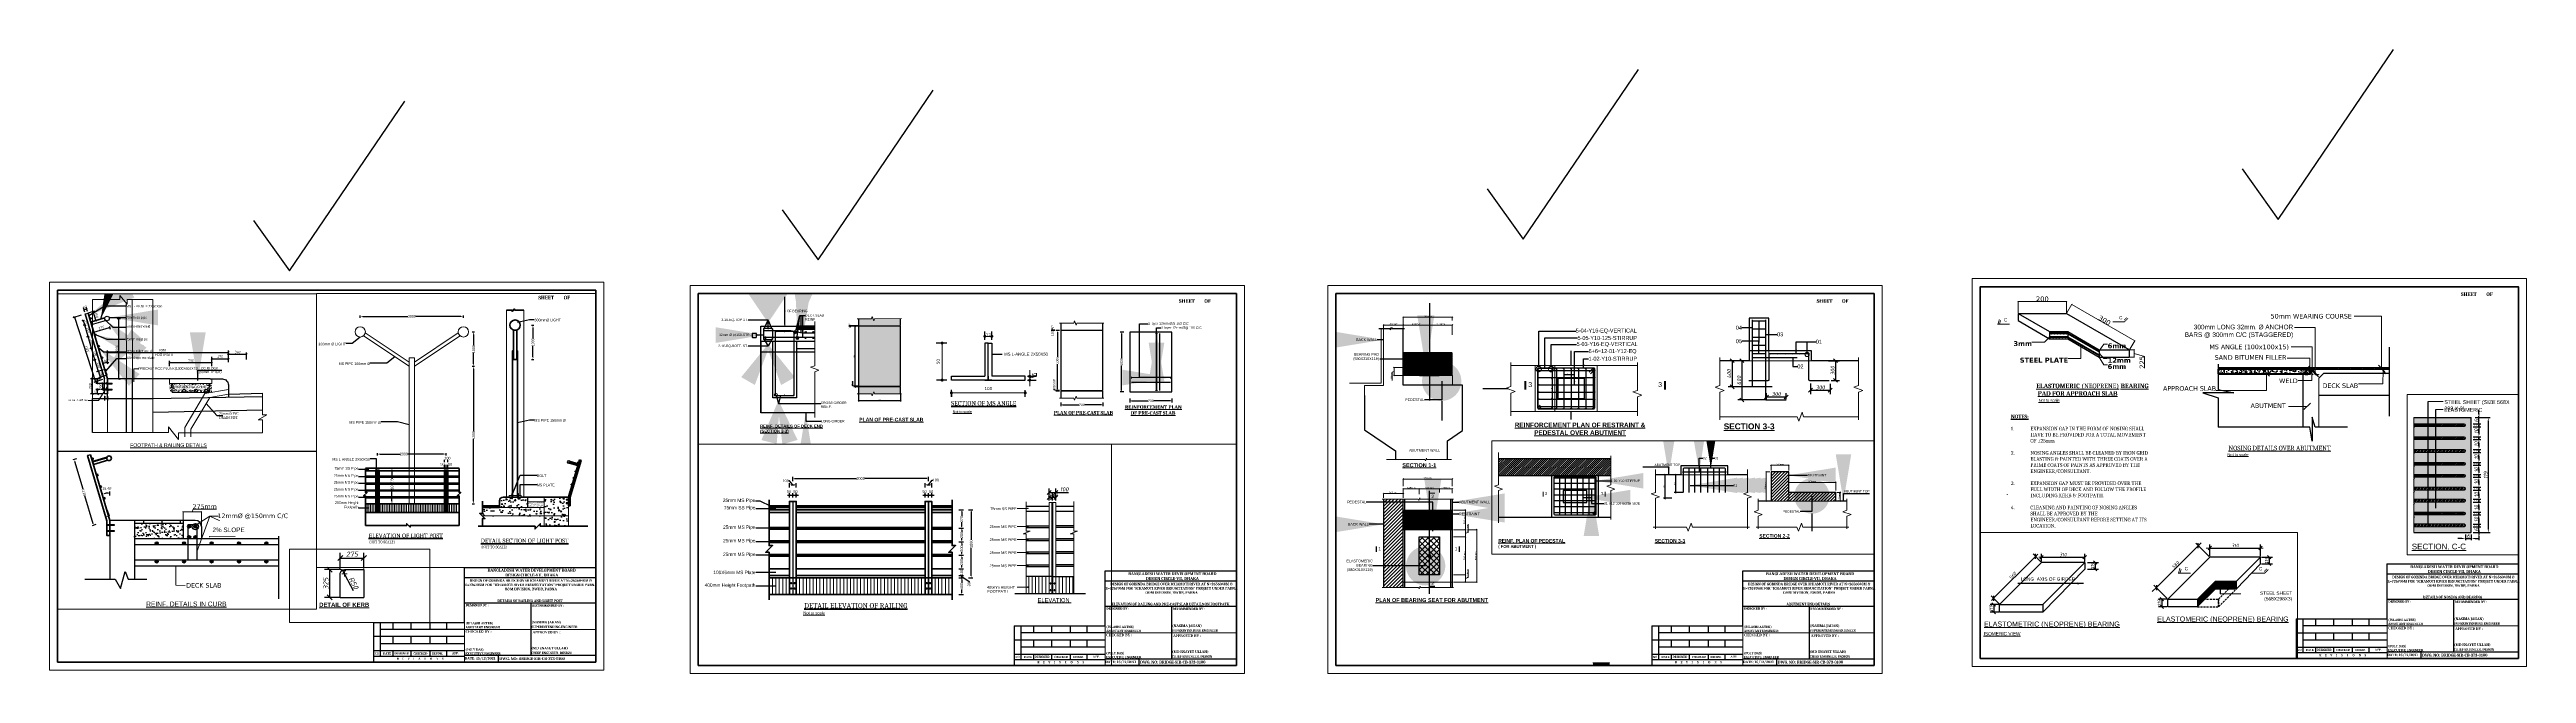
# Paper-space layout 'raining & bearing' of a CAD drawing. Header units: millimetres. Extents: x 520 to 2363, y -371 to 94.
# The model-space entities are those that its viewports show. They can reach past a viewport. Long polylines and large blocks are cut down to what shows.
import ezdxf
from ezdxf.enums import TextEntityAlignment as Align

# ---------------------------------------------------------------- set-up
doc = ezdxf.new("R2010")
doc.units = ezdxf.units.MM
doc.header["$LTSCALE"] = 25
doc.header["$MEASUREMENT"] = 0
doc.header["$PDMODE"] = 3
for name, pattern in [('ACAD_ISO03W100', [30, 12, -18]), ('CENTER', [2, 1.25, -0.25, 0.25, -0.25]), ('CENTER2', [1.125, 0.75, -0.125, 0.125, -0.125]), ('DASHED2', [0.375, 0.25, -0.125]), ('Grid Line', [22.225, 12.7, -3.175, 3.175, -3.175]), ('HIDDEN', [0.375, 0.25, -0.125])]:
    doc.linetypes.add(name, pattern=pattern)
doc.layers.get('0').update_dxf_attribs({"lineweight": 13})
doc.layers.get('Defpoints').update_dxf_attribs({"color": 230, "lineweight": 9})
for name, color, linetype, lineweight in [('0 @ 1', 7, 'Continuous', 13), ('Abutment_Hidden', 7, 'DASHED2', 9), ('COL', 240, 'Continuous', 40), ('Con_Hidden', 8, 'DASHED2', 9), ('Concrete_Section', 21, 'Continuous', 30), ('DIM', 8, 'Continuous', 13), ('Dimision', 5, 'Continuous', 13), ('Girder Line', 42, 'Continuous', 15), ('GR LEVEL', 10, 'Continuous', 20), ('grid', 114, 'CENTER2', 20), ('HAJ', 191, 'Continuous', 15), ('HATCH', 191, 'Continuous', 9), ('Hatching', 253, 'Continuous', 5), ('line', 191, 'Continuous', 18), ('Long beam', 2, 'Continuous', 15), ('Outline', 191, 'Continuous', 40), ('padesteel', 4, 'Continuous', 9), ('PL', 7, 'Continuous', 15), ('Railing', 8, 'Continuous', 0), ('Restraint', 3, 'Continuous', 9), ('SecMark', 211, 'Continuous', 18), ('SECTION', 7, 'Continuous', 30), ('Slab', 1, 'Continuous', 25), ('Steel', 32, 'Continuous', 30), ('TEX', 5, 'Continuous', 15), ('text', 7, 'Continuous', 18), ('Text-5', 6, 'Continuous', 9)]:
    doc.layers.add(name, color=color, linetype=linetype, lineweight=lineweight)
for name, color, linetype in [('Abt_Hidden', 8, 'DASHED2'), ('ABUTMENT', 1, 'Continuous'), ('Bar mark', 5, 'Continuous'), ('bearing', 7, 'Continuous'), ('Bearing  peat', 6, 'Continuous'), ('Bearing Seat', 4, 'Continuous'), ('Bearing_Hidden', 7, 'DASHED2'), ('bridg-1', 1, 'Continuous'), ('Circle', 230, 'Continuous'), ('CL', 8, 'CENTER'), ('CON-HAS', 5, 'Continuous'), ('con_out', 7, 'Continuous'), ('Deck', 7, 'Continuous'), ('Deck _Hidden', 7, 'DASHED2'), ('elevation', 5, 'Continuous'), ('Girder', 1, 'Continuous'), ('Girder_Hidden', 8, 'DASHED2'), ('Hatch 1', 14, 'Continuous'), ('PILE-CAP', 7, 'Continuous'), ('Rainforcement', 10, 'Continuous'), ('Reinf', 1, 'Continuous'), ('Reinf. Half Tone', 14, 'Continuous'), ('Shade', 15, 'Continuous'), ('Suspender', 3, 'Continuous'), ('Wearing Course', 7, 'Continuous'), ('Wing wall', 3, 'Continuous')]:
    doc.layers.add(name, color=color, linetype=linetype)
doc.styles.add('AR', font='arial.ttf')
doc.styles.add('ARIAL', font='arial.ttf', dxfattribs={"height": 400})
doc.styles.add('DIM', font='isocp3.shx', dxfattribs={"oblique": 10})
doc.styles.add('SERIFA', font='arial.ttf')
doc.styles.get("Standard").update_dxf_attribs({"font": 'swissl.ttf'})
doc.styles.add('swis lt cn bt', font='verdana.ttf')
doc.styles.add('Title', font='arial.ttf')
doc.styles.add('TNR', font='times.ttf')
doc.linetypes.add('ZIGZAG', pattern='A,0.0001,-0.2,[131,ltypeshp.shx,S=0.2,R=0,X=-0.2,Y=0],-0.4,[131,ltypeshp.shx,S=0.2,R=180,X=0.2,Y=0],-0.2', length=0.8001)
doc.dimstyles.new('DIM01', dxfattribs={"dimtxt": 40, "dimasz": 25, "dimexe": 25, "dimexo": 25, "dimgap": 5, "dimtad": 0, "dimdec": 4, "dimdsep": 46, "dimtxsty": 'Standard', "dimcen": 10, "dimazin": 2, "dimtfac": 1, "dimtdec": 4, "dimtofl": 0, "dimtmove": 1, "dimatfit": 3, "dimfxl": 40, "dimfxlon": 1, "dimtolj": 1, "dimtzin": 0, "dimarcsym": 0})
doc.dimstyles.new('dim_10', dxfattribs={"dimtxt": 20, "dimasz": 20, "dimexe": 20, "dimexo": 5, "dimgap": 5, "dimtad": 1, "dimdec": 0, "dimzin": 0, "dimdsep": 46, "dimtxsty": 'DIM', "dimblk": 'OBLIQUE', "dimcen": 20, "dimclrd": 5, "dimclre": 5, "dimclrt": 7, "dimadec": 0, "dimazin": 0, "dimtfac": 1, "dimtdec": 0, "dimtmove": 1, "dimatfit": 3, "dimfxl": 10, "dimtolj": 1, "dimtzin": 0, "dimarcsym": 0})
doc.dimstyles.new('dim_2', dxfattribs={"dimtxt": 4, "dimasz": 4, "dimexe": 2, "dimexo": 2, "dimgap": 0.75, "dimtad": 1, "dimdec": 0, "dimzin": 0, "dimdsep": 46, "dimtxsty": 'DIM', "dimcen": 2, "dimclrd": 5, "dimclre": 5, "dimclrt": 7, "dimadec": 0, "dimazin": 0, "dimtfac": 1, "dimtdec": 0, "dimtmove": 0, "dimatfit": 3, "dimfxl": 1, "dimtolj": 1, "dimtzin": 0, "dimarcsym": 0})
doc.dimstyles.new('Dim_20', dxfattribs={"dimscale": 20, "dimtxt": 1.8, "dimasz": 40, "dimexe": 40, "dimexo": 5, "dimgap": 5, "dimtad": 1, "dimdec": 0, "dimzin": 0, "dimdsep": 46, "dimtxsty": 'DIM', "dimcen": 0.09, "dimclrd": 5, "dimclre": 5, "dimclrt": 7, "dimadec": 0, "dimazin": 0, "dimtfac": 1, "dimtdec": 0, "dimtmove": 0, "dimatfit": 3, "dimfxl": 40, "dimfxlon": 1, "dimtolj": 1, "dimtzin": 0, "dimarcsym": 0})
doc.dimstyles.new('dim_30', dxfattribs={"dimtxt": 60, "dimasz": 60, "dimexe": 60, "dimexo": 15, "dimgap": 15, "dimtad": 1, "dimdec": 0, "dimzin": 0, "dimdsep": 46, "dimtxsty": 'DIM', "dimblk": 'OBLIQUE', "dimcen": 30, "dimclrd": 5, "dimclre": 5, "dimclrt": 7, "dimadec": 0, "dimazin": 0, "dimtfac": 1, "dimtdec": 0, "dimtmove": 0, "dimatfit": 3, "dimfxl": 20, "dimtolj": 1, "dimtzin": 0, "dimarcsym": 0})
doc.dimstyles.new('ISO-25', dxfattribs={"dimtxt": 200, "dimasz": 150, "dimexe": 120, "dimexo": 100, "dimgap": 80, "dimtad": 1, "dimdec": 0, "dimtxsty": 'Standard', "dimcen": 100, "dimclrd": 5, "dimclre": 5, "dimclrt": 2, "dimazin": 0, "dimtfac": 1, "dimtdec": 0, "dimtmove": 0, "dimatfit": 3, "dimfxl": 1, "dimarcsym": 0})
doc.dimstyles.new('meter', dxfattribs={"dimtxt": 150, "dimasz": 5, "dimexe": 3, "dimexo": 4, "dimgap": 1, "dimtad": 1, "dimdec": 0, "dimzin": 0, "dimdsep": 46, "dimtxsty": 'swis lt cn bt', "dimblk": 'OBLIQUE', "dimcen": 3, "dimdle": 3, "dimclrd": 8, "dimclre": 8, "dimclrt": 7, "dimadec": 0, "dimazin": 0, "dimtfac": 1, "dimtdec": 0, "dimtofl": 0, "dimtmove": 1, "dimatfit": 2, "dimldrblk": 'OBLIQUE', "dimfxl": 1, "dimtolj": 1, "dimtzin": 0, "dimlwd": 9, "dimlwe": 9, "dimarcsym": 0})
doc.dimstyles.get("Standard").update_dxf_attribs({"dimscale": 0, "dimtxt": 8, "dimasz": 7, "dimexe": 1, "dimexo": 1, "dimgap": 0.25, "dimtad": 1, "dimlfac": 0.0254, "dimzin": 3, "dimdsep": 46, "dimtxsty": 'SERIFA', "dimblk": 'D', "dimcen": 1, "dimse1": 1, "dimse2": 1, "dimclrd": 256, "dimclre": 256, "dimclrt": 6, "dimadec": 0, "dimazin": 0, "dimtfac": 1, "dimtofl": 0, "dimtmove": 2, "dimatfit": 3, "dimldrblk": 'D', "dimfxl": 1, "dimfrac": 1, "dimtolj": 1, "dimtzin": 3, "dimlwd": -1, "dimlwe": -1, "dimarcsym": 0})
pattern_1 = [(45, (-18040501.0094, 9230381.9816), (-3.3145630368, 3.3145630368), [])]
pattern_2 = [(45, (-18040501.0094, 9230366.9816), (-3.3145630368, 3.3145630368), [])]
pattern_3 = [(135, (5144107.11207, -2556025.7374), (0.46845824254, 0.46845824254), [])]

# ---------------------------------------------------------------- blocks, each defined once
blk = doc.blocks.new('VF')
at = {"layer": 'GR LEVEL', "color": 7, "lineweight": 20}
blk.add_line((482.7, -2.6), (531.1, -2.6), dxfattribs=at)
at = {"layer": 'line', "linetype": 'Continuous'}
for p, q in [((433.4, 2.6), (433.4, -26.8)), ((433.4, -2.6), (482.7, -2.6))]:
    blk.add_line(p, q, dxfattribs=at)
at = {"layer": 'SECTION', "color": 18, "linetype": 'ByBlock', "true_color": 0x000000}
for p, q in [((433.4, 35.8), (433.4, 43.5)), ((433.4, 43.5), (531.1, 43.5)), ((531.1, 35.8), (433.4, 35.8)), ((433.4, 2.6), (433.4, 35.8)), ((365.8, 2.6), (365.8, -26.8)), ((365.8, 2.6), (433.4, 2.6)), ((370.6, 2.6), (370.6, -22.7)), ((380.1, 2.6), (380.1, -2.6)), ((393.5, 2.6), (393.5, -2.6)), ((407.5, 2.6), (407.5, -2.6)), ((419.9, 2.6), (419.9, -2.6)), ((531.1, 17), (433.4, 17)), ((482.7, 17), (482.7, -22.1)), ((433.4, -8), (365.8, -8)), ((433.4, -2.6), (370.6, -2.6)), ((433.4, -13.3), (370.6, -13.3)), ((380.1, -8), (380.1, -13.3)), ((393.5, -8), (393.5, -13.3)), ((407.5, -8), (407.5, -13.3)), ((419.9, -8), (419.9, -13.3)), ((433.4, -18.6), (365.8, -18.6)), ((433.4, -22.7), (365.8, -22.7)), ((380.1, -18.6), (380.1, -22.7)), ((393.5, -18.6), (393.5, -22.7)), ((407.5, -18.6), (407.5, -22.7)), ((419.9, -18.6), (419.9, -22.7)), ((531.1, -22.1), (433.4, -22.1)), ((458.8, -26.8), (458.8, -22.1))]:
    blk.add_line(p, q, dxfattribs=at)
for s, insert, char_height, width, attachment_point in [('{\\fCambria|b1|i0|c0|p18;BANGLADESH WATER DEVELOPMENT BOARD\\PDESIGN CIRCLE-VII, DHAKA}', (483.4, 42.5), 2.149, 104.754, 2), ('\\A1;{\\fCambria|b1|i0|c0|p18;\\C256;DESIGN OF GOBINDA BRIDGE OVER ICHAMOTI RIVER AT \\A0;N=2656040M & E=726705M\\A1; FOR "ICHAMOTI RIVER RESUSCITATION" PROJECT UNDER PABNA O&M DIVISION, BWDB, PABNA}', (482.8, 34.7), 1.9, 98.189, 2), ('{\\fCambria|b1|i0|c0|p18;(\\C256;BILASHI AKTER\\C256;\\c0;)\\PASSISTANT ENGINEER   \\fTimes New Roman Baltic|b1|i0|c0|p18;                }', (434.2, 2.8), 1.755, 63.981, 1), ('{\\fCambria|b1|i0|c0|p18;DESIGNED BY :}', (434.3, 16.4), 1.755, 23.828, 1), ('{\\fCambria|b1|i0|c0|p18;               SUPERINTENDING ENGINEER}', (474.6, 0.1), 1.755, 62.735, 1), ('{\\fCambria|b1|i0|c0|p18;               \\H1.083x;(NASIMA JAHAN)}', (474.6, 3.7), 1.755, 48.305, 1), ('{\\fCambria|b1|i0|c0|p18; RECOMMENDED BY :}', (483, 16.1), 1.755, 42.866, 1), ('{\\fCambria|b1|i0|c0|p18;(POLY DAS)\\PEXECUTIVE ENGINEER}', (434.1, -16.8), 1.755, 41.104, 1), ('{\\fTimes New Roman Baltic|b1|i0|c0|p18;CHECKED BY :}', (434.1, -3.3), 1.755, 42.866, 1), ('{\\fCambria|b1|i0|c0|p18;               \\H1.083x;(MD ENAYET ULLAH)}', (474.5, -15.6), 1.755, 48.305, 1), ('{\\fTimes New Roman Baltic|b1|i0|c0|p18;               APPROVED BY :}', (474, -3.8), 1.755, 29.895, 1), ('{\\fCambria|b1|i0|c0|p18;NO}', (368.1, -19.7), 1.599, 1.011, 2), ('{\\fCambria|b1|i0|c0|p18;DATE}', (375.8, -19.7), 1.599, 8.407, 2), ('{\\fCambria|b1|i0|c0|p18;DESIGNED}', (386.6, -19.6), 1.599, 13.564, 2), ('{\\fCambria|b1|i0|c0|p18;R     E     V     I      S      I      O      N     S}', (400.4, -23.6), 1.599, 47.454, 2), ('{\\fCambria|b1|i0|c0|p18;CHECKED}', (400.6, -19.7), 1.599, 5.614, 2), ('{\\fCambria|b1|i0|c0|p18;RECOM.}', (413.4, -19.7), 1.599, 12.308, 2), ('{\\fCambria|b1|i0|c0|p18;APP.}', (426.7, -19.5), 1.599, 13.145, 2), ('{\\fCambria|b1|i0|c0|p18;DATE: 15/12/2021}', (433.5, -23.2), 1.931, 96.169, 1), ('{\\fCambria|b1|i0|c0|p18;DWG. NO: BRIDGE-SIR-CB-373-0100}', (459.4, -23.3), 2.106, 104.912, 1), ('{\\fCambria|b1|i0|c0|p18;               CHIEF ENGINEER, DESIGN}', (474.5, -19.2), 1.755, 47.468, 1)]:
    blk.add_mtext(s, dxfattribs=dict(at, insert=insert, char_height=char_height, width=width, attachment_point=attachment_point))
blk = doc.blocks.new('_Oblique')
at = {"color": 0, "linetype": 'ByBlock', "lineweight": -2}
blk.add_line((-0.5, -0.5), (0.5, 0.5), dxfattribs=at)
blk = doc.blocks.new('*D101')
at = {"layer": 'Defpoints', "color": 0, "lineweight": -2, "ltscale": 100, "transparency": 16777216}
for p in [(3846198.8, -2814202.7), (3844698.8, -2814568.9), (3846198.8, -2814568.9)]:
    blk.add_point(p, dxfattribs=at)
at = {"layer": 'text', "color": 8, "lineweight": 9, "ltscale": 100, "transparency": 16777216}
for p, q in [((3844695.8, -2814202.7), (3846201.8, -2814202.7)), ((3844698.8, -2814548.9), (3844698.8, -2814199.7)), ((3846198.8, -2814548.9), (3846198.8, -2814199.7))]:
    blk.add_line(p, q, dxfattribs=at)
at = {"layer": 'text', "color": 8, "lineweight": 9, "ltscale": 100, "transparency": 16777216, "xscale": 15, "yscale": 15, "zscale": 15, "rotation": 180}
blk.add_blockref('_Oblique', (3844698.8, -2814202.7), dxfattribs=at)
at = {"layer": 'text', "color": 8, "lineweight": 9, "ltscale": 100, "transparency": 16777216, "xscale": 15, "yscale": 15, "zscale": 15}
blk.add_blockref('_Oblique', (3846198.8, -2814202.7), dxfattribs=at)
at = {"layer": 'text', "color": 7, "lineweight": -2, "ltscale": 100, "transparency": 16777216, "insert": (3845448.8, -2814123.6), "char_height": 25, "attachment_point": 5, "style": 'swis lt cn bt'}
blk.add_mtext('\\A1;{\\H6x;200}', dxfattribs=at)
blk = doc.blocks.new('*D102')
at = {"layer": 'Defpoints', "color": 0, "lineweight": -2, "ltscale": 100, "transparency": 16777216}
for p in [(3846198.8, -2814568.9), (3848308, -2815415.6), (3848147.3, -2815693.9)]:
    blk.add_point(p, dxfattribs=at)
at = {"layer": 'text', "color": 8, "lineweight": 9, "ltscale": 100, "transparency": 16777216}
for p, q in [((3846208.8, -2814551.6), (3846361, -2814288)), ((3846356.9, -2814289.1), (3848310.6, -2815417.1)), ((3848157.3, -2815676.6), (3848309.5, -2815413))]:
    blk.add_line(p, q, dxfattribs=at)
at = {"layer": 'text', "color": 8, "lineweight": 9, "ltscale": 100, "transparency": 16777216, "xscale": 15, "yscale": 15, "zscale": 15}
for p, rotation in [((3846359.5, -2814290.6), 149.9999999999984), ((3848308, -2815415.6), 329.9999999999984)]:
    blk.add_blockref('_Oblique', p, dxfattribs=dict(at, rotation=rotation))
at = {"layer": 'text', "color": 7, "lineweight": -2, "ltscale": 100, "transparency": 16777216, "insert": (3847373.3, -2814784.6), "char_height": 25, "attachment_point": 5, "rotation": 330, "style": 'swis lt cn bt'}
blk.add_mtext('\\A1;{\\H6x;300}', dxfattribs=at)
blk = doc.blocks.new('*D103')
at = {"layer": 'Defpoints', "color": 0, "lineweight": -2, "ltscale": 100, "transparency": 16777216}
for p in [(3848147.3, -2815693.9), (3848147.3, -2815918.9), (3848287.8, -2815918.9)]:
    blk.add_point(p, dxfattribs=at)
at = {"layer": 'text', "color": 8, "lineweight": 9, "ltscale": 100, "transparency": 16777216}
for p, q in [((3848167.3, -2815693.9), (3848290.8, -2815693.9)), ((3848287.8, -2815690.9), (3848287.8, -2815921.9)), ((3848287.8, -2815806.4), (3848611.9, -2815900.1)), ((3848611.9, -2815900.1), (3848611.9, -2816264.7)), ((3848167.3, -2815918.9), (3848290.8, -2815918.9))]:
    blk.add_line(p, q, dxfattribs=at)
at = {"layer": 'text', "color": 8, "lineweight": 9, "ltscale": 100, "transparency": 16777216, "xscale": 15, "yscale": 15, "zscale": 15}
for p, rotation in [((3848287.8, -2815693.9), 90), ((3848287.8, -2815918.9), 270)]:
    blk.add_blockref('_Oblique', p, dxfattribs=dict(at, rotation=rotation))
at = {"layer": 'text', "color": 7, "lineweight": -2, "ltscale": 100, "transparency": 16777216, "insert": (3848532.8, -2816082.4), "char_height": 25, "attachment_point": 5, "rotation": 90, "style": 'swis lt cn bt'}
blk.add_mtext('\\A1;{\\H6x;225}', dxfattribs=at)
blk = doc.blocks.new('*D104')
at = {"layer": 'Defpoints', "color": 0, "lineweight": -2, "transparency": 16777216}
for p in [(3848602.1, -2782265.6), (3848602.1, -2782515.6), (3848743.1, -2782515.6)]:
    blk.add_point(p, dxfattribs=at)
at = {"layer": 'text', "color": 0, "lineweight": -2, "transparency": 16777216}
for p, q in [((3848703.1, -2782265.6), (3848768.1, -2782265.6)), ((3848743.1, -2782290.6), (3848743.1, -2782343.3)), ((3848743.1, -2782490.6), (3848743.1, -2782438)), ((3848703.1, -2782515.6), (3848768.1, -2782515.6))]:
    blk.add_line(p, q, dxfattribs=at)
for points in [[(3848739, -2782290.6), (3848747.3, -2782290.6), (3848743.1, -2782265.6)], [(3848739, -2782490.6), (3848747.3, -2782490.6), (3848743.1, -2782515.6)]]:
    blk.add_solid(points, dxfattribs=at)
at = {"layer": 'text', "color": 0, "transparency": 16777216, "insert": (3848743.1, -2782390.6), "char_height": 40, "attachment_point": 5, "rotation": 90}
blk.add_mtext('\\A1;400', dxfattribs=at)
blk = doc.blocks.new('*D86')
at = {"layer": 'Defpoints', "color": 0, "lineweight": -2, "transparency": 16777216}
for p in [(3848602.1, -2782235.6), (3848743.1, -2782235.6), (3848602.1, -2782265.6)]:
    blk.add_point(p, dxfattribs=at)
at = {"layer": 'text', "color": 0, "lineweight": -2, "transparency": 16777216}
for p, q in [((3848703.1, -2782235.6), (3848768.1, -2782235.6)), ((3848743.1, -2782265.6), (3848743.1, -2782235.6)), ((3848703.1, -2782265.6), (3848768.1, -2782265.6)), ((3848743.1, -2782250.6), (3848852.3, -2782320.4)), ((3848852.3, -2782320.4), (3848852.3, -2782330.4))]:
    blk.add_line(p, q, dxfattribs=at)
at = {"layer": 'text', "color": 0, "transparency": 16777216, "insert": (3848852.3, -2782363), "char_height": 40, "attachment_point": 5, "rotation": 90}
blk.add_mtext('\\A1;30', dxfattribs=at)
blk = doc.blocks.new('*D87')
at = {"layer": 'Defpoints', "color": 0, "lineweight": -2, "transparency": 16777216}
for p in [(3848602.1, -2782135.6), (3848743.1, -2782135.6), (3848602.1, -2782235.6)]:
    blk.add_point(p, dxfattribs=at)
at = {"layer": 'text', "color": 0, "lineweight": -2, "transparency": 16777216}
for p, q in [((3848703.1, -2782135.6), (3848768.1, -2782135.6)), ((3848703.1, -2782235.6), (3848768.1, -2782235.6))]:
    blk.add_line(p, q, dxfattribs=at)
at = {"layer": 'text', "color": 0, "transparency": 16777216, "insert": (3848743.1, -2782185.6), "char_height": 40, "attachment_point": 5, "rotation": 90}
blk.add_mtext('\\A1;100', dxfattribs=at)
blk = doc.blocks.new('*D88')
at = {"layer": 'Defpoints', "color": 0, "lineweight": -2, "transparency": 16777216}
for p in [(3848602.1, -2781935.6), (3848743.1, -2781935.6), (3848602.1, -2782135.6)]:
    blk.add_point(p, dxfattribs=at)
at = {"layer": 'text', "color": 0, "lineweight": -2, "transparency": 16777216}
for p, q in [((3848703.1, -2781935.6), (3848768.1, -2781935.6)), ((3848743.1, -2781960.6), (3848743.1, -2781988.2)), ((3848743.1, -2782110.6), (3848743.1, -2782083.1)), ((3848703.1, -2782135.6), (3848768.1, -2782135.6))]:
    blk.add_line(p, q, dxfattribs=at)
for points in [[(3848739, -2781960.6), (3848747.3, -2781960.6), (3848743.1, -2781935.6)], [(3848739, -2782110.6), (3848747.3, -2782110.6), (3848743.1, -2782135.6)]]:
    blk.add_solid(points, dxfattribs=at)
at = {"layer": 'text', "color": 0, "transparency": 16777216, "insert": (3848743.1, -2782035.6), "char_height": 40, "attachment_point": 5, "rotation": 90}
blk.add_mtext('\\A1;200', dxfattribs=at)
blk = doc.blocks.new('*D89')
at = {"layer": 'Defpoints', "color": 0, "lineweight": -2, "transparency": 16777216}
for p in [(3848602.1, -2781735.6), (3848743.1, -2781735.6), (3848602.1, -2781935.6)]:
    blk.add_point(p, dxfattribs=at)
at = {"layer": 'text', "color": 0, "lineweight": -2, "transparency": 16777216}
for p, q in [((3848703.1, -2781735.6), (3848768.1, -2781735.6)), ((3848743.1, -2781760.6), (3848743.1, -2781788.2)), ((3848743.1, -2781910.6), (3848743.1, -2781883.1)), ((3848703.1, -2781935.6), (3848768.1, -2781935.6))]:
    blk.add_line(p, q, dxfattribs=at)
for points in [[(3848739, -2781760.6), (3848747.3, -2781760.6), (3848743.1, -2781735.6)], [(3848739, -2781910.6), (3848747.3, -2781910.6), (3848743.1, -2781935.6)]]:
    blk.add_solid(points, dxfattribs=at)
at = {"layer": 'text', "color": 0, "transparency": 16777216, "insert": (3848743.1, -2781835.6), "char_height": 40, "attachment_point": 5, "rotation": 90}
blk.add_mtext('\\A1;200', dxfattribs=at)
blk = doc.blocks.new('*D90')
at = {"layer": 'Defpoints', "color": 0, "lineweight": -2, "transparency": 16777216}
for p in [(3848602.1, -2781535.6), (3848743.1, -2781535.6), (3848602.1, -2781735.6)]:
    blk.add_point(p, dxfattribs=at)
at = {"layer": 'text', "color": 0, "lineweight": -2, "transparency": 16777216}
for p, q in [((3848703.1, -2781535.6), (3848768.1, -2781535.6)), ((3848743.1, -2781560.6), (3848743.1, -2781588.2)), ((3848743.1, -2781710.6), (3848743.1, -2781683.1)), ((3848703.1, -2781735.6), (3848768.1, -2781735.6))]:
    blk.add_line(p, q, dxfattribs=at)
for points in [[(3848739, -2781560.6), (3848747.3, -2781560.6), (3848743.1, -2781535.6)], [(3848739, -2781710.6), (3848747.3, -2781710.6), (3848743.1, -2781735.6)]]:
    blk.add_solid(points, dxfattribs=at)
at = {"layer": 'text', "color": 0, "transparency": 16777216, "insert": (3848743.1, -2781635.6), "char_height": 40, "attachment_point": 5, "rotation": 90}
blk.add_mtext('\\A1;200', dxfattribs=at)
blk = doc.blocks.new('*D91')
at = {"layer": 'Defpoints', "color": 0, "lineweight": -2, "transparency": 16777216}
for p in [(3848602.1, -2781265.6), (3848743.1, -2781265.6), (3848602.1, -2781535.6)]:
    blk.add_point(p, dxfattribs=at)
at = {"layer": 'text', "color": 0, "lineweight": -2, "transparency": 16777216}
for p, q in [((3848703.1, -2781265.6), (3848768.1, -2781265.6)), ((3848743.1, -2781290.6), (3848743.1, -2781353.2)), ((3848743.1, -2781510.6), (3848743.1, -2781448.1)), ((3848703.1, -2781535.6), (3848768.1, -2781535.6))]:
    blk.add_line(p, q, dxfattribs=at)
for points in [[(3848739, -2781290.6), (3848747.3, -2781290.6), (3848743.1, -2781265.6)], [(3848739, -2781510.6), (3848747.3, -2781510.6), (3848743.1, -2781535.6)]]:
    blk.add_solid(points, dxfattribs=at)
at = {"layer": 'text', "color": 0, "transparency": 16777216, "insert": (3848743.1, -2781400.6), "char_height": 40, "attachment_point": 5, "rotation": 90}
blk.add_mtext('\\A1;270', dxfattribs=at)
blk = doc.blocks.new('*D105')
at = {"layer": 'Defpoints', "color": 0, "lineweight": -2, "transparency": 16777216}
for p in [(3846252.1, -2781042.8), (3846202.1, -2781140.6), (3846252.1, -2781140.6)]:
    blk.add_point(p, dxfattribs=at)
at = {"layer": 'text', "color": 0, "lineweight": -2, "transparency": 16777216}
for p, q in [((3846202.1, -2781082.8), (3846202.1, -2781017.8)), ((3846252.1, -2781082.8), (3846252.1, -2781017.8))]:
    blk.add_line(p, q, dxfattribs=at)
at = {"layer": 'text', "color": 0, "transparency": 16777216, "insert": (3846193.9, -2780995.2), "char_height": 40, "attachment_point": 5}
blk.add_mtext('\\A1;50', dxfattribs=at)
blk = doc.blocks.new('*D106')
at = {"layer": 'Defpoints', "color": 0, "lineweight": -2, "transparency": 16777216}
for p in [(3846302.1, -2781042.8), (3846252.1, -2781140.6), (3846302.1, -2781140.6)]:
    blk.add_point(p, dxfattribs=at)
at = {"layer": 'text', "color": 0, "lineweight": -2, "transparency": 16777216}
for p, q in [((3846252.1, -2781082.8), (3846252.1, -2781017.8)), ((3846302.1, -2781082.8), (3846302.1, -2781017.8))]:
    blk.add_line(p, q, dxfattribs=at)
at = {"layer": 'text', "color": 0, "transparency": 16777216, "insert": (3846291, -2780997.5), "char_height": 40, "attachment_point": 5}
blk.add_mtext('\\A1;50', dxfattribs=at)
blk = doc.blocks.new('*D92')
at = {"layer": 'Defpoints', "color": 0, "lineweight": -2, "transparency": 16777216}
for p in [(3846302.1, -2780893.7), (3846202.1, -2781140.6), (3846302.1, -2781140.6)]:
    blk.add_point(p, dxfattribs=at)
at = {"layer": 'text', "color": 0, "lineweight": -2, "transparency": 16777216}
for p, q in [((3846201.3, -2780836.4), (3846191.3, -2780836.4)), ((3846252.1, -2780893.7), (3846201.3, -2780836.4)), ((3846202.1, -2780933.7), (3846202.1, -2780868.7)), ((3846302.1, -2780933.7), (3846302.1, -2780868.7)), ((3846227.1, -2780893.7), (3846277.1, -2780893.7))]:
    blk.add_line(p, q, dxfattribs=at)
for points in [[(3846227.1, -2780889.5), (3846227.1, -2780897.9), (3846202.1, -2780893.7)], [(3846277.1, -2780889.5), (3846277.1, -2780897.9), (3846302.1, -2780893.7)]]:
    blk.add_solid(points, dxfattribs=at)
at = {"layer": 'text', "color": 0, "transparency": 16777216, "insert": (3846145.4, -2780836.4), "char_height": 40, "attachment_point": 5}
blk.add_mtext('\\A1;100', dxfattribs=at)
blk = doc.blocks.new('*D107')
at = {"layer": 'Defpoints', "color": 0, "lineweight": -2, "transparency": 16777216}
for p in [(3848252.1, -2780802.3), (3846252.1, -2781140.6), (3848252.1, -2781140.6)]:
    blk.add_point(p, dxfattribs=at)
at = {"layer": 'text', "color": 0, "lineweight": -2, "transparency": 16777216}
for p, q in [((3846252.1, -2780842.3), (3846252.1, -2780777.3)), ((3848252.1, -2780842.3), (3848252.1, -2780777.3)), ((3846277.1, -2780802.3), (3847189.8, -2780802.3)), ((3848227.1, -2780802.3), (3847314.3, -2780802.3))]:
    blk.add_line(p, q, dxfattribs=at)
for points in [[(3846277.1, -2780798.1), (3846277.1, -2780806.5), (3846252.1, -2780802.3)], [(3848227.1, -2780798.1), (3848227.1, -2780806.5), (3848252.1, -2780802.3)]]:
    blk.add_solid(points, dxfattribs=at)
at = {"layer": 'text', "color": 0, "transparency": 16777216, "insert": (3847252.1, -2780802.3), "char_height": 40, "attachment_point": 5}
blk.add_mtext('\\A1;2000', dxfattribs=at)
blk = doc.blocks.new('*D93')
at = {"layer": 'Defpoints', "color": 0, "lineweight": -2, "transparency": 16777216}
for p in [(3848252.1, -2781042.8), (3848202.1, -2781140.6), (3848252.1, -2781140.6)]:
    blk.add_point(p, dxfattribs=at)
at = {"layer": 'text', "color": 0, "lineweight": -2, "transparency": 16777216}
for p, q in [((3848202.1, -2781082.8), (3848202.1, -2781017.8)), ((3848252.1, -2781082.8), (3848252.1, -2781017.8))]:
    blk.add_line(p, q, dxfattribs=at)
at = {"layer": 'text', "color": 0, "transparency": 16777216, "insert": (3848193.9, -2780995.2), "char_height": 40, "attachment_point": 5}
blk.add_mtext('\\A1;50', dxfattribs=at)
blk = doc.blocks.new('*D94')
at = {"layer": 'Defpoints', "color": 0, "lineweight": -2, "transparency": 16777216}
for p in [(3848302.1, -2781042.8), (3848252.1, -2781140.6), (3848302.1, -2781140.6)]:
    blk.add_point(p, dxfattribs=at)
at = {"layer": 'text', "color": 0, "lineweight": -2, "transparency": 16777216}
for p, q in [((3848252.1, -2781082.8), (3848252.1, -2781017.8)), ((3848302.1, -2781082.8), (3848302.1, -2781017.8))]:
    blk.add_line(p, q, dxfattribs=at)
at = {"layer": 'text', "color": 0, "transparency": 16777216, "insert": (3848291, -2780997.5), "char_height": 40, "attachment_point": 5}
blk.add_mtext('\\A1;50', dxfattribs=at)
blk = doc.blocks.new('*D95')
at = {"layer": 'Defpoints', "color": 0, "lineweight": -2, "transparency": 16777216}
for p in [(3848302.1, -2780893.7), (3848202.1, -2781140.6), (3848302.1, -2781140.6)]:
    blk.add_point(p, dxfattribs=at)
at = {"layer": 'text', "color": 0, "lineweight": -2, "transparency": 16777216}
for p, q in [((3848252.1, -2780893.7), (3848305.4, -2780826.2)), ((3848305.4, -2780826.2), (3848315.4, -2780826.2)), ((3848202.1, -2780933.7), (3848202.1, -2780868.7)), ((3848302.1, -2780933.7), (3848302.1, -2780868.7)), ((3848227.1, -2780893.7), (3848277.1, -2780893.7))]:
    blk.add_line(p, q, dxfattribs=at)
for points in [[(3848227.1, -2780889.5), (3848227.1, -2780897.9), (3848202.1, -2780893.7)], [(3848277.1, -2780889.5), (3848277.1, -2780897.9), (3848302.1, -2780893.7)]]:
    blk.add_solid(points, dxfattribs=at)
at = {"layer": 'text', "color": 0, "transparency": 16777216, "insert": (3848361.2, -2780826.2), "char_height": 40, "attachment_point": 5}
blk.add_mtext('\\A1;100', dxfattribs=at)
blk = doc.blocks.new('*D96')
at = {"layer": 'Defpoints', "color": 0, "lineweight": -2, "transparency": 16777216}
for p in [(3848602.1, -2781265.6), (3848602.1, -2782265.6), (3848883.9, -2782265.6)]:
    blk.add_point(p, dxfattribs=at)
at = {"layer": 'text', "color": 0, "lineweight": -2, "transparency": 16777216}
for p, q in [((3848843.9, -2781265.6), (3848908.9, -2781265.6)), ((3848883.9, -2781290.6), (3848883.9, -2781705)), ((3848883.9, -2782240.6), (3848883.9, -2781826.2)), ((3848843.9, -2782265.6), (3848908.9, -2782265.6))]:
    blk.add_line(p, q, dxfattribs=at)
for points in [[(3848879.7, -2781290.6), (3848888.1, -2781290.6), (3848883.9, -2781265.6)], [(3848879.7, -2782240.6), (3848888.1, -2782240.6), (3848883.9, -2782265.6)]]:
    blk.add_solid(points, dxfattribs=at)
at = {"layer": 'text', "color": 0, "transparency": 16777216, "insert": (3848883.9, -2781765.6), "char_height": 40, "attachment_point": 5, "rotation": 90}
blk.add_mtext('\\A1;1000', dxfattribs=at)
blk = doc.blocks.new('Pin')
at = {"layer": 'text'}
for p, q in [((2431.9, 29.6), (2461.9, 29.6)), ((2446.9, 44.6), (2446.9, 14.6))]:
    blk.add_line(p, q, dxfattribs=at)
blk.add_circle((2446.9, 29.1), 10, dxfattribs=at)
blk = doc.blocks.new('_Dot')
at = {"color": 0, "lineweight": -2}
blk.add_line((-0.5, 0), (-1, 0), dxfattribs=at)
at = {"color": 0, "const_width": 0.5}
blk.add_lwpolyline([(-0.25, 0, 1), (0.25, 0, 1)], format="xyb", close=True, dxfattribs=at)
blk = doc.blocks.new('*D108')
at = {"color": 5, "linetype": 'DASHED2', "lineweight": 9, "ltscale": 100, "transparency": 16777216}
for p, q in [((3848480.7, -2785819.7), (3848480.7, -2785847.7)), ((3849711.9, -2785819.7), (3849711.9, -2785847.7))]:
    blk.add_line(p, q, dxfattribs=at)
at = {"color": 8, "lineweight": 9, "ltscale": 100, "transparency": 16777216}
blk.add_line((3848530.7, -2785844.7), (3849661.9, -2785844.7), dxfattribs=at)
at = {"layer": 'Defpoints', "color": 0, "lineweight": -2, "ltscale": 100, "transparency": 16777216}
for p in [(3848480.7, -2785632.7), (3849711.9, -2785632.7), (3849711.9, -2785844.7)]:
    blk.add_point(p, dxfattribs=at)
at = {"color": 8, "lineweight": 9, "ltscale": 100, "transparency": 16777216, "xscale": 50, "yscale": 50, "zscale": 50, "rotation": 180}
blk.add_blockref('_Dot', (3848480.7, -2785844.7), dxfattribs=at)
at = {"color": 8, "lineweight": 9, "ltscale": 100, "transparency": 16777216, "xscale": 50, "yscale": 50, "zscale": 50}
blk.add_blockref('_Dot', (3849711.9, -2785844.7), dxfattribs=at)
at = {"color": 7, "lineweight": -2, "ltscale": 100, "transparency": 16777216, "insert": (3849096.3, -2785774), "char_height": 200, "attachment_point": 5, "style": 'swis lt cn bt'}
blk.add_mtext('\\A1;{\\H0.25x;100}', dxfattribs=at)
blk = doc.blocks.new('*D109')
at = {"color": 5, "linetype": 'DASHED2', "lineweight": 9, "ltscale": 100, "transparency": 16777216}
for p, q in [((3848350.1, -2785013.5), (3848322.1, -2785013.5)), ((3848350.1, -2785632.7), (3848322.1, -2785632.7))]:
    blk.add_line(p, q, dxfattribs=at)
at = {"color": 8, "lineweight": 9, "ltscale": 100, "transparency": 16777216}
blk.add_line((3848325.1, -2785582.7), (3848325.1, -2785063.5), dxfattribs=at)
at = {"layer": 'Defpoints', "color": 0, "lineweight": -2, "ltscale": 100, "transparency": 16777216}
for p in [(3848325.1, -2785013.5), (3849038.9, -2785013.5), (3848480.7, -2785632.7)]:
    blk.add_point(p, dxfattribs=at)
at = {"color": 8, "lineweight": 9, "ltscale": 100, "transparency": 16777216, "xscale": 50, "yscale": 50, "zscale": 50}
for p, rotation in [((3848325.1, -2785013.5), 90), ((3848325.1, -2785632.7), 270)]:
    blk.add_blockref('_Dot', p, dxfattribs=dict(at, rotation=rotation))
at = {"color": 7, "lineweight": -2, "ltscale": 100, "transparency": 16777216, "insert": (3848259.2, -2785323.1), "char_height": 70, "attachment_point": 5, "rotation": 90, "style": 'swis lt cn bt'}
blk.add_mtext('\\A1;{\\H0.7143x;50}', dxfattribs=at)
blk = doc.blocks.new('*D110')
at = {"color": 5, "linetype": 'DASHED2', "lineweight": 9, "ltscale": 100, "transparency": 16777216}
for p, q in [((3849038.9, -2784926.3), (3849038.9, -2784898.3)), ((3849153.7, -2784926.3), (3849153.7, -2784898.3))]:
    blk.add_line(p, q, dxfattribs=at)
at = {"color": 8, "lineweight": 9, "ltscale": 100, "transparency": 16777216}
blk.add_line((3849088.9, -2784901.3), (3849103.7, -2784901.3), dxfattribs=at)
at = {"layer": 'Defpoints', "color": 0, "lineweight": -2, "ltscale": 100, "transparency": 16777216}
for p in [(3849153.7, -2784901.3), (3849038.9, -2785013.5), (3849153.7, -2785013.5)]:
    blk.add_point(p, dxfattribs=at)
at = {"color": 8, "lineweight": 9, "ltscale": 100, "transparency": 16777216, "xscale": 50, "yscale": 50, "zscale": 50, "rotation": 180}
blk.add_blockref('_Dot', (3849038.9, -2784901.3), dxfattribs=at)
at = {"color": 8, "lineweight": 9, "ltscale": 100, "transparency": 16777216, "xscale": 50, "yscale": 50, "zscale": 50}
blk.add_blockref('_Dot', (3849153.7, -2784901.3), dxfattribs=at)
at = {"color": 7, "lineweight": -2, "ltscale": 100, "transparency": 16777216, "insert": (3849096.3, -2784874.8), "char_height": 70, "attachment_point": 5, "style": 'swis lt cn bt'}
blk.add_mtext('\\A1;{\\H0.7143x;12}', dxfattribs=at)
blk = doc.blocks.new('*D111')
at = {"color": 8, "lineweight": 9, "ltscale": 100, "transparency": 16777216}
for p, q in [((3849787.3, -2785518.9), (3849787.3, -2785468.9)), ((3849901, -2785566.7), (3849901, -2785515.1)), ((3849787.3, -2785600.8), (3849901, -2785566.7)), ((3849787.3, -2785632.7), (3849787.3, -2785568.9)), ((3849787.3, -2785682.7), (3849787.3, -2785732.7))]:
    blk.add_line(p, q, dxfattribs=at)
at = {"color": 5, "linetype": 'DASHED2', "lineweight": 9, "ltscale": 100, "transparency": 16777216}
for p, q in [((3849762.3, -2785568.9), (3849790.3, -2785568.9)), ((3849762.3, -2785632.7), (3849790.3, -2785632.7))]:
    blk.add_line(p, q, dxfattribs=at)
at = {"layer": 'Defpoints', "color": 0, "lineweight": -2, "ltscale": 100, "transparency": 16777216}
for p in [(3849711.9, -2785568.9), (3849787.3, -2785568.9), (3849711.9, -2785632.7)]:
    blk.add_point(p, dxfattribs=at)
at = {"color": 8, "lineweight": 9, "ltscale": 100, "transparency": 16777216, "xscale": 50, "yscale": 50, "zscale": 50}
for p, rotation in [((3849787.3, -2785568.9), 270), ((3849787.3, -2785632.7), 90)]:
    blk.add_blockref('_Dot', p, dxfattribs=dict(at, rotation=rotation))
at = {"color": 7, "lineweight": -2, "ltscale": 100, "transparency": 16777216, "insert": (3849863.6, -2785540.9), "char_height": 70, "attachment_point": 5, "rotation": 90, "style": 'swis lt cn bt'}
blk.add_mtext('\\A1;6', dxfattribs=at)
blk = doc.blocks.new('*D97')
at = {"layer": 'Defpoints', "color": 0, "lineweight": -2, "transparency": 16777216}
for p in [(3848430.1, -2774271.6), (3848380.1, -2774394.4), (3848430.1, -2774394.4)]:
    blk.add_point(p, dxfattribs=at)
at = {"layer": 'text', "color": 0, "lineweight": -2, "transparency": 16777216}
for p, q in [((3848380.1, -2774311.6), (3848380.1, -2774246.6)), ((3848430.1, -2774311.6), (3848430.1, -2774246.6))]:
    blk.add_line(p, q, dxfattribs=at)
at = {"layer": 'text', "color": 0, "transparency": 16777216, "insert": (3848319.8, -2774223.9), "char_height": 75, "attachment_point": 5}
blk.add_mtext('\\A1;50', dxfattribs=at)
blk = doc.blocks.new('*D98')
at = {"layer": 'Defpoints', "color": 0, "lineweight": -2, "transparency": 16777216}
for p in [(3848480.1, -2774271.6), (3848430.1, -2774394.4), (3848480.1, -2774394.4)]:
    blk.add_point(p, dxfattribs=at)
at = {"layer": 'text', "color": 0, "lineweight": -2, "transparency": 16777216}
for p, q in [((3848430.1, -2774311.6), (3848430.1, -2774246.6)), ((3848480.1, -2774311.6), (3848480.1, -2774246.6))]:
    blk.add_line(p, q, dxfattribs=at)
at = {"layer": 'text', "color": 0, "transparency": 16777216, "insert": (3848545.9, -2774226.3), "char_height": 75, "attachment_point": 5}
blk.add_mtext('\\A1;50', dxfattribs=at)
blk = doc.blocks.new('*D99')
at = {"layer": 'Defpoints', "color": 0, "lineweight": -2, "transparency": 16777216}
for p in [(3848480.1, -2774122.5), (3848380.1, -2774394.4), (3848480.1, -2774394.4)]:
    blk.add_point(p, dxfattribs=at)
at = {"layer": 'text', "color": 0, "lineweight": -2, "transparency": 16777216}
for p, q in [((3848380.1, -2774162.5), (3848380.1, -2774097.5)), ((3848480.1, -2774162.5), (3848480.1, -2774097.5))]:
    blk.add_line(p, q, dxfattribs=at)
at = {"layer": 'text', "color": 0, "transparency": 16777216, "insert": (3848467.6, -2774047.5), "char_height": 75, "attachment_point": 5}
blk.add_mtext('\\A1;100', dxfattribs=at)
blk = doc.blocks.new('*D112')
at = {"layer": 'Defpoints', "color": 0, "lineweight": -2, "transparency": 16777216}
for p in [(3846854.3, -2774339.4), (3846854.3, -2774339.4), (3846854.3, -2775376.9)]:
    blk.add_point(p, dxfattribs=at)
at = {"layer": 'text', "color": 0, "lineweight": -2, "transparency": 16777216}
for p, q in [((3846854.3, -2774339.4), (3846879.3, -2774339.4)), ((3846854.3, -2774414.4), (3846854.3, -2774651.5)), ((3846854.3, -2775301.9), (3846854.3, -2774952.3)), ((3846854.3, -2775376.9), (3846879.3, -2775376.9))]:
    blk.add_line(p, q, dxfattribs=at)
for points in [[(3846841.8, -2774414.4), (3846866.8, -2774414.4), (3846854.3, -2774339.4)], [(3846841.8, -2775301.9), (3846866.8, -2775301.9), (3846854.3, -2775376.9)]]:
    blk.add_solid(points, dxfattribs=at)
at = {"layer": 'text', "color": 0, "transparency": 16777216, "insert": (3846854.3, -2774801.9), "char_height": 75, "attachment_point": 5, "rotation": 90}
blk.add_mtext('\\A1;1037.5', dxfattribs=at)
blk = doc.blocks.new('*D100')
at = {"layer": 'Defpoints', "color": 0, "lineweight": -2, "transparency": 16777216}
for p in [(3848430.1, -2773929.5), (3846430.1, -2774394.4), (3848430.1, -2774394.4)]:
    blk.add_point(p, dxfattribs=at)
at = {"layer": 'text', "color": 0, "lineweight": -2, "transparency": 16777216}
for p, q in [((3846430.1, -2773969.5), (3846430.1, -2773904.5)), ((3848430.1, -2773969.5), (3848430.1, -2773904.5)), ((3846505.1, -2773929.5), (3847088.3, -2773929.5)), ((3848355.1, -2773929.5), (3847313, -2773929.5))]:
    blk.add_line(p, q, dxfattribs=at)
for points in [[(3846505.1, -2773917), (3846505.1, -2773942), (3846430.1, -2773929.5)], [(3848355.1, -2773917), (3848355.1, -2773942), (3848430.1, -2773929.5)]]:
    blk.add_solid(points, dxfattribs=at)
at = {"layer": 'text', "color": 0, "transparency": 16777216, "insert": (3847200.6, -2773929.5), "char_height": 75, "attachment_point": 5}
blk.add_mtext('\\A1;2000', dxfattribs=at)
blk = doc.blocks.new('*D113')
at = {"layer": 'Defpoints', "color": 0, "lineweight": -2, "transparency": 16777216}
for p in [(3848930.1, -2769924.9), (3845930.1, -2770376.9), (3848930.1, -2770376.9)]:
    blk.add_point(p, dxfattribs=at)
at = {"layer": 'text', "color": 0, "lineweight": -2, "transparency": 16777216}
for p, q in [((3845930.1, -2769964.9), (3845930.1, -2769899.9)), ((3848930.1, -2769964.9), (3848930.1, -2769899.9)), ((3846005.1, -2769924.9), (3847317.8, -2769924.9)), ((3848855.1, -2769924.9), (3847542.4, -2769924.9))]:
    blk.add_line(p, q, dxfattribs=at)
for points in [[(3846005.1, -2769912.4), (3846005.1, -2769937.4), (3845930.1, -2769924.9)], [(3848855.1, -2769912.4), (3848855.1, -2769937.4), (3848930.1, -2769924.9)]]:
    blk.add_solid(points, dxfattribs=at)
at = {"layer": 'text', "color": 0, "transparency": 16777216, "insert": (3847430.1, -2769924.9), "char_height": 75, "attachment_point": 5}
blk.add_mtext('\\A1;3000', dxfattribs=at)
blk = doc.blocks.new('*D114')
at = {"layer": 'Defpoints', "color": 0, "lineweight": -2, "transparency": 16777216}
for p in [(3848930.1, -2770376.9), (3847505.1, -2771376.9), (3849228.9, -2771376.9)]:
    blk.add_point(p, dxfattribs=at)
at = {"layer": 'text', "color": 0, "lineweight": -2, "transparency": 16777216}
for p, q in [((3849188.9, -2770376.9), (3849253.9, -2770376.9)), ((3849228.9, -2770451.9), (3849228.9, -2770767.6)), ((3849228.9, -2771301.9), (3849228.9, -2770986.2)), ((3849188.9, -2771376.9), (3849253.9, -2771376.9))]:
    blk.add_line(p, q, dxfattribs=at)
for points in [[(3849216.4, -2770451.9), (3849241.4, -2770451.9), (3849228.9, -2770376.9)], [(3849216.4, -2771301.9), (3849241.4, -2771301.9), (3849228.9, -2771376.9)]]:
    blk.add_solid(points, dxfattribs=at)
at = {"layer": 'text', "color": 0, "transparency": 16777216, "insert": (3849228.9, -2770876.9), "char_height": 75, "attachment_point": 5, "rotation": 90}
blk.add_mtext('\\A1;1000', dxfattribs=at)
blk = doc.blocks.new('*D115')
at = {"layer": 'Defpoints', "color": 0, "lineweight": -2, "transparency": 16777216}
for p in [(3847505.1, -2771376.9), (3847505.1, -2775376.9), (3849228.9, -2775376.9)]:
    blk.add_point(p, dxfattribs=at)
at = {"layer": 'text', "color": 0, "lineweight": -2, "transparency": 16777216}
for p, q in [((3849188.9, -2771376.9), (3849253.9, -2771376.9)), ((3849228.9, -2771451.9), (3849228.9, -2773264.7)), ((3849228.9, -2775301.9), (3849228.9, -2773489.1)), ((3849188.9, -2775376.9), (3849253.9, -2775376.9))]:
    blk.add_line(p, q, dxfattribs=at)
for points in [[(3849216.4, -2771451.9), (3849241.4, -2771451.9), (3849228.9, -2771376.9)], [(3849216.4, -2775301.9), (3849241.4, -2775301.9), (3849228.9, -2775376.9)]]:
    blk.add_solid(points, dxfattribs=at)
at = {"layer": 'text', "color": 0, "transparency": 16777216, "insert": (3849228.9, -2773376.9), "char_height": 75, "attachment_point": 5, "rotation": 90}
blk.add_mtext('\\A1;4000', dxfattribs=at)
blk = doc.blocks.new('R_275')
at = {"layer": 'Outline'}
for p, q in [((6871.4, 1141.9), (7118.5, 1141.9)), ((6871.4, 1091.9), (6871.4, 1141.9)), ((6871.4, 1135.9), (7114.1, 1135.9)), ((7118.5, 1091.9), (6871.4, 1091.9))]:
    blk.add_line(p, q, dxfattribs=at)
blk.add_circle((7146.4, 1116.9), 37.5, dxfattribs=at)
blk = doc.blocks.new('*D116')
at = {"layer": 'Defpoints', "color": 0, "lineweight": -2, "transparency": 16777216}
for p in [(3850433.1, -2770180.3), (3850433.1, -2771180.3), (3850951.7, -2771180.3)]:
    blk.add_point(p, dxfattribs=at)
at = {"layer": 'text', "color": 0, "lineweight": -2, "transparency": 16777216}
for p, q in [((3850911.7, -2770180.3), (3850976.7, -2770180.3)), ((3850951.7, -2770255.3), (3850951.7, -2770571)), ((3850951.7, -2771105.3), (3850951.7, -2770789.5)), ((3850911.7, -2771180.3), (3850976.7, -2771180.3))]:
    blk.add_line(p, q, dxfattribs=at)
for points in [[(3850939.2, -2770255.3), (3850964.2, -2770255.3), (3850951.7, -2770180.3)], [(3850939.2, -2771105.3), (3850964.2, -2771105.3), (3850951.7, -2771180.3)]]:
    blk.add_solid(points, dxfattribs=at)
at = {"layer": 'text', "color": 0, "transparency": 16777216, "insert": (3850951.7, -2770680.3), "char_height": 75, "attachment_point": 5, "rotation": 90}
blk.add_mtext('\\A1;1000', dxfattribs=at)
blk = doc.blocks.new('*D224')
at = {"layer": 'Defpoints', "color": 0, "lineweight": -2, "ltscale": 20, "transparency": 16777216}
for p in [(3846872.3, -2785734.1), (3846930.3, -2785734.1), (3846930.3, -2785744.1)]:
    blk.add_point(p, dxfattribs=at)
at = {"layer": 'DIM', "color": 5, "lineweight": -2, "ltscale": 20, "transparency": 16777216}
for p, q in [((3846834.7, -2785727.8), (3846834.7, -2785649.1)), ((3846872.3, -2785739.1), (3846834.7, -2785727.8)), ((3846925.3, -2785734.1), (3846852.3, -2785734.1)), ((3846925.3, -2785744.1), (3846852.3, -2785744.1)), ((3846872.3, -2785744.1), (3846872.3, -2785734.1))]:
    blk.add_line(p, q, dxfattribs=at)
at = {"layer": 'DIM', "color": 5, "lineweight": -2, "ltscale": 20, "transparency": 16777216, "xscale": 20, "yscale": 20, "zscale": 20}
for p, rotation in [((3846872.3, -2785734.1), 90), ((3846872.3, -2785744.1), 270)]:
    blk.add_blockref('_Oblique', p, dxfattribs=dict(at, rotation=rotation))
at = {"layer": 'DIM', "color": 7, "ltscale": 20, "transparency": 16777216, "insert": (3846819.7, -2785688.4), "char_height": 20, "attachment_point": 5, "rotation": 90, "style": 'DIM'}
blk.add_mtext('\\A1;10GAP', dxfattribs=at)
blk = doc.blocks.new('*D225')
at = {"layer": 'Defpoints', "color": 0, "lineweight": -2, "ltscale": 20, "transparency": 16777216}
for p in [(3846872.3, -2784734.1), (3846930.3, -2784734.1), (3846930.3, -2785734.1)]:
    blk.add_point(p, dxfattribs=at)
at = {"layer": 'DIM', "color": 5, "lineweight": -2, "ltscale": 20, "transparency": 16777216}
for p, q in [((3846925.3, -2784734.1), (3846852.3, -2784734.1)), ((3846872.3, -2785734.1), (3846872.3, -2784734.1)), ((3846925.3, -2785734.1), (3846852.3, -2785734.1))]:
    blk.add_line(p, q, dxfattribs=at)
at = {"layer": 'DIM', "color": 5, "lineweight": -2, "ltscale": 20, "transparency": 16777216, "xscale": 20, "yscale": 20, "zscale": 20}
for p, rotation in [((3846872.3, -2784734.1), 90), ((3846872.3, -2785734.1), 270)]:
    blk.add_blockref('_Oblique', p, dxfattribs=dict(at, rotation=rotation))
at = {"layer": 'DIM', "color": 7, "ltscale": 20, "transparency": 16777216, "insert": (3846857.3, -2785234.1), "char_height": 20, "attachment_point": 5, "rotation": 90, "style": 'DIM'}
blk.add_mtext('\\A1;1000', dxfattribs=at)
blk = doc.blocks.new('*D226')
at = {"layer": 'Defpoints', "color": 0, "lineweight": -2, "ltscale": 20, "transparency": 16777216}
for p in [(3846789.8, -2784724.1), (3846930.3, -2784724.1), (3846930.3, -2784734.1)]:
    blk.add_point(p, dxfattribs=at)
at = {"layer": 'DIM', "color": 5, "lineweight": -2, "ltscale": 20, "transparency": 16777216}
for p, q in [((3846925.3, -2784724.1), (3846769.8, -2784724.1)), ((3846925.3, -2784734.1), (3846769.8, -2784734.1)), ((3846789.8, -2784734.1), (3846789.8, -2784724.1))]:
    blk.add_line(p, q, dxfattribs=at)
at = {"layer": 'DIM', "color": 5, "lineweight": -2, "ltscale": 20, "transparency": 16777216, "xscale": 20, "yscale": 20, "zscale": 20}
for p, rotation in [((3846789.8, -2784724.1), 90), ((3846789.8, -2784734.1), 270)]:
    blk.add_blockref('_Oblique', p, dxfattribs=dict(at, rotation=rotation))
at = {"layer": 'DIM', "color": 7, "ltscale": 20, "transparency": 16777216, "insert": (3846774.7, -2784734.1), "char_height": 20, "attachment_point": 5, "rotation": 90, "style": 'DIM'}
blk.add_mtext('\\A1;10GAP', dxfattribs=at)
blk = doc.blocks.new('*D227')
at = {"layer": 'Defpoints', "color": 0, "lineweight": -2, "ltscale": 20, "transparency": 16777216}
for p in [(3846930.3, -2785861.7), (3847630.3, -2785859.8), (3847630.3, -2785970.2)]:
    blk.add_point(p, dxfattribs=at)
at = {"layer": 'DIM', "color": 5, "lineweight": -2, "ltscale": 20, "transparency": 16777216}
for p, q in [((3846930.3, -2785866.7), (3846930.3, -2785990.2)), ((3847630.3, -2785864.8), (3847630.3, -2785990.2)), ((3846930.3, -2785970.2), (3847630.3, -2785970.2))]:
    blk.add_line(p, q, dxfattribs=at)
at = {"layer": 'DIM', "color": 5, "lineweight": -2, "ltscale": 20, "transparency": 16777216, "xscale": 20, "yscale": 20, "zscale": 20, "rotation": 180}
blk.add_blockref('_Oblique', (3846930.3, -2785970.2), dxfattribs=at)
at = {"layer": 'DIM', "color": 5, "lineweight": -2, "ltscale": 20, "transparency": 16777216, "xscale": 20, "yscale": 20, "zscale": 20}
blk.add_blockref('_Oblique', (3847630.3, -2785970.2), dxfattribs=at)
at = {"layer": 'DIM', "color": 7, "ltscale": 20, "transparency": 16777216, "insert": (3847280.3, -2785955.2), "char_height": 20, "attachment_point": 5, "style": 'DIM'}
blk.add_mtext('\\A1;700', dxfattribs=at)
blk = doc.blocks.new('do_20')
at = {"const_width": 7.84}
blk.add_lwpolyline([(7.9, 3.3, -1), (12.1, -3.3, -1)], format="xyb", close=True, dxfattribs=at)
blk = doc.blocks.new('*D277')
at = {"layer": 'Defpoints', "color": 0, "lineweight": -2, "transparency": 16777216}
for p in [(3850251.2, -2785806.4), (3850309.2, -2785806.4), (3850309.2, -2785816.4)]:
    blk.add_point(p, dxfattribs=at)
at = {"layer": 'text', "color": 0, "lineweight": -2, "transparency": 16777216}
for p, q in [((3850197.6, -2785795.3), (3850197.6, -2785785.3)), ((3850251.2, -2785811.4), (3850197.6, -2785795.3)), ((3850284.2, -2785806.4), (3850226.2, -2785806.4)), ((3850284.2, -2785816.4), (3850226.2, -2785816.4)), ((3850251.2, -2785816.4), (3850251.2, -2785806.4))]:
    blk.add_line(p, q, dxfattribs=at)
at = {"layer": 'text', "color": 0, "transparency": 16777216, "insert": (3850197.6, -2785699.6), "char_height": 40, "attachment_point": 5, "rotation": 90}
blk.add_mtext('\\A1;10GAP', dxfattribs=at)
blk = doc.blocks.new('*D278')
at = {"layer": 'Defpoints', "color": 0, "lineweight": -2, "transparency": 16777216}
for p in [(3850251.2, -2784806.4), (3850309.2, -2784806.4), (3850309.2, -2785806.4)]:
    blk.add_point(p, dxfattribs=at)
at = {"layer": 'text', "color": 0, "lineweight": -2, "transparency": 16777216}
for p, q in [((3850284.2, -2784806.4), (3850226.2, -2784806.4)), ((3850251.2, -2784831.4), (3850251.2, -2785245.8)), ((3850251.2, -2785781.4), (3850251.2, -2785367)), ((3850284.2, -2785806.4), (3850226.2, -2785806.4))]:
    blk.add_line(p, q, dxfattribs=at)
for points in [[(3850247, -2784831.4), (3850255.3, -2784831.4), (3850251.2, -2784806.4)], [(3850247, -2785781.4), (3850255.3, -2785781.4), (3850251.2, -2785806.4)]]:
    blk.add_solid(points, dxfattribs=at)
at = {"layer": 'text', "color": 0, "transparency": 16777216, "insert": (3850251.2, -2785306.4), "char_height": 40, "attachment_point": 5, "rotation": 90}
blk.add_mtext('\\A1;1000', dxfattribs=at)
blk = doc.blocks.new('*D279')
at = {"layer": 'Defpoints', "color": 0, "lineweight": -2, "transparency": 16777216}
for p in [(3850168.7, -2784796.4), (3850309.2, -2784796.4), (3850309.2, -2784806.4)]:
    blk.add_point(p, dxfattribs=at)
at = {"layer": 'text', "color": 0, "lineweight": -2, "transparency": 16777216}
for p, q in [((3850208.7, -2784796.4), (3850143.7, -2784796.4)), ((3850208.7, -2784806.4), (3850143.7, -2784806.4))]:
    blk.add_line(p, q, dxfattribs=at)
at = {"layer": 'text', "color": 0, "transparency": 16777216, "insert": (3850168.7, -2784806.4), "char_height": 40, "attachment_point": 5, "rotation": 90}
blk.add_mtext('\\A1;10GAP', dxfattribs=at)
blk = doc.blocks.new('*D280')
at = {"layer": 'Defpoints', "color": 0, "lineweight": -2, "transparency": 16777216}
for p in [(3850309.2, -2785934.1), (3851009.2, -2785934.1), (3851009.2, -2786044.5)]:
    blk.add_point(p, dxfattribs=at)
at = {"layer": 'text', "color": 0, "lineweight": -2, "transparency": 16777216}
for p, q in [((3850309.2, -2786004.5), (3850309.2, -2786069.5)), ((3851009.2, -2786004.5), (3851009.2, -2786069.5)), ((3850334.2, -2786044.5), (3850612.4, -2786044.5)), ((3850984.2, -2786044.5), (3850705.9, -2786044.5))]:
    blk.add_line(p, q, dxfattribs=at)
for points in [[(3850334.2, -2786040.3), (3850334.2, -2786048.6), (3850309.2, -2786044.5)], [(3850984.2, -2786040.3), (3850984.2, -2786048.6), (3851009.2, -2786044.5)]]:
    blk.add_solid(points, dxfattribs=at)
at = {"layer": 'text', "color": 0, "transparency": 16777216, "insert": (3850659.2, -2786044.5), "char_height": 40, "attachment_point": 5}
blk.add_mtext('\\A1;700', dxfattribs=at)
blk = doc.blocks.new('*D281')
at = {"layer": 'Defpoints', "color": 0, "lineweight": -2, "transparency": 16777216}
for p in [(3851460.7, -2785829.5), (3852160.7, -2785829.5), (3852160.7, -2785978.4)]:
    blk.add_point(p, dxfattribs=at)
at = {"layer": 'text', "color": 0, "lineweight": -2, "transparency": 16777216}
for p, q in [((3851460.7, -2785938.4), (3851460.7, -2786003.4)), ((3852160.7, -2785938.4), (3852160.7, -2786003.4)), ((3851485.7, -2785978.4), (3851764, -2785978.4)), ((3852135.7, -2785978.4), (3851857.5, -2785978.4))]:
    blk.add_line(p, q, dxfattribs=at)
for points in [[(3851485.7, -2785974.2), (3851485.7, -2785982.6), (3851460.7, -2785978.4)], [(3852135.7, -2785974.2), (3852135.7, -2785982.6), (3852160.7, -2785978.4)]]:
    blk.add_solid(points, dxfattribs=at)
at = {"layer": 'text', "color": 0, "transparency": 16777216, "insert": (3851810.7, -2785978.4), "char_height": 40, "attachment_point": 5}
blk.add_mtext('\\A1;700', dxfattribs=at)
blk = doc.blocks.new('*D282')
at = {"layer": 'Defpoints', "color": 0, "lineweight": -2, "transparency": 16777216}
for p in [(3851460.7, -2784829.5), (3851320.5, -2785829.5), (3851460.7, -2785829.5)]:
    blk.add_point(p, dxfattribs=at)
at = {"layer": 'text', "color": 0, "lineweight": -2, "transparency": 16777216}
for p, q in [((3851360.5, -2784829.5), (3851295.5, -2784829.5)), ((3851320.5, -2784854.5), (3851320.5, -2785268.9)), ((3851320.5, -2785804.5), (3851320.5, -2785390.1)), ((3851360.5, -2785829.5), (3851295.5, -2785829.5))]:
    blk.add_line(p, q, dxfattribs=at)
for points in [[(3851316.3, -2784854.5), (3851324.7, -2784854.5), (3851320.5, -2784829.5)], [(3851316.3, -2785804.5), (3851324.7, -2785804.5), (3851320.5, -2785829.5)]]:
    blk.add_solid(points, dxfattribs=at)
at = {"layer": 'text', "color": 0, "transparency": 16777216, "insert": (3851320.5, -2785329.5), "char_height": 40, "attachment_point": 5, "rotation": 90}
blk.add_mtext('\\A1;1000', dxfattribs=at)
blk = doc.blocks.new('Bar mark_2')
at = {"ltscale": 400, "const_width": 70.3125}
blk.add_lwpolyline([(-35.15625, 0, 1), (35.15625, 0, 1)], format="xyb", close=True, dxfattribs=at)
blk = doc.blocks.new('*D284')
at = {"layer": 'Defpoints', "color": 0, "lineweight": -2, "ltscale": 100, "transparency": 16777216}
for p in [(3869912, -2817759.1), (3870112.6, -2817759.1), (3869912, -2818339.1)]:
    blk.add_point(p, dxfattribs=at)
at = {"layer": 'text', "color": 8, "lineweight": 9, "ltscale": 100, "transparency": 16777216}
for p, q in [((3869932, -2817759.1), (3870115.6, -2817759.1)), ((3870112.6, -2818342.1), (3870112.6, -2817756.1)), ((3869932, -2818339.1), (3870115.6, -2818339.1))]:
    blk.add_line(p, q, dxfattribs=at)
at = {"layer": 'text', "color": 8, "lineweight": 9, "ltscale": 100, "transparency": 16777216, "xscale": 15, "yscale": 15, "zscale": 15}
for p, rotation in [((3870112.6, -2817759.1), 90), ((3870112.6, -2818339.1), 270)]:
    blk.add_blockref('_Oblique', p, dxfattribs=dict(at, rotation=rotation))
at = {"layer": 'text', "color": 7, "lineweight": -2, "ltscale": 100, "transparency": 16777216, "insert": (3870098.5, -2818049.1), "char_height": 25, "attachment_point": 5, "rotation": 90, "style": 'swis lt cn bt'}
blk.add_mtext('\\A1;580mm', dxfattribs=at)
blk = doc.blocks.new('*D285')
at = {"layer": 'Defpoints', "color": 0, "lineweight": -2, "ltscale": 100, "transparency": 16777216}
for p in [(3869912, -2817649.1), (3870112.6, -2817649.1), (3869912, -2817759.1)]:
    blk.add_point(p, dxfattribs=at)
at = {"layer": 'text', "color": 8, "lineweight": 9, "ltscale": 100, "transparency": 16777216}
for p, q in [((3870156.1, -2817691), (3870156.1, -2817564.2)), ((3870112.6, -2817762.1), (3870112.6, -2817646.1)), ((3869932, -2817649.1), (3870115.6, -2817649.1)), ((3870112.6, -2817704.1), (3870156.1, -2817691)), ((3869932, -2817759.1), (3870115.6, -2817759.1))]:
    blk.add_line(p, q, dxfattribs=at)
at = {"layer": 'text', "color": 8, "lineweight": 9, "ltscale": 100, "transparency": 16777216, "xscale": 15, "yscale": 15, "zscale": 15}
for p, rotation in [((3870112.6, -2817649.1), 90), ((3870112.6, -2817759.1), 270)]:
    blk.add_blockref('_Oblique', p, dxfattribs=dict(at, rotation=rotation))
at = {"layer": 'text', "color": 7, "lineweight": -2, "ltscale": 100, "transparency": 16777216, "insert": (3870142.1, -2817627.6), "char_height": 25, "attachment_point": 5, "rotation": 90, "style": 'swis lt cn bt'}
blk.add_mtext('\\A1;110mm', dxfattribs=at)
blk = doc.blocks.new('*D327')
at = {"layer": 'Defpoints', "color": 0, "lineweight": -2, "ltscale": 100, "transparency": 16777216}
for p in [(3869162, -2817096.8), (3868862, -2817182.4), (3869162, -2817182.4)]:
    blk.add_point(p, dxfattribs=at)
at = {"layer": 'text', "color": 8, "lineweight": 9, "ltscale": 100, "transparency": 16777216}
for p, q in [((3868859, -2817096.8), (3869165, -2817096.8)), ((3868862, -2817162.4), (3868862, -2817093.8)), ((3869162, -2817162.4), (3869162, -2817093.8))]:
    blk.add_line(p, q, dxfattribs=at)
at = {"layer": 'text', "color": 8, "lineweight": 9, "ltscale": 100, "transparency": 16777216, "xscale": 15, "yscale": 15, "zscale": 15, "rotation": 180}
blk.add_blockref('_Oblique', (3868862, -2817096.8), dxfattribs=at)
at = {"layer": 'text', "color": 8, "lineweight": 9, "ltscale": 100, "transparency": 16777216, "xscale": 15, "yscale": 15, "zscale": 15}
blk.add_blockref('_Oblique', (3869162, -2817096.8), dxfattribs=at)
at = {"layer": 'text', "color": 7, "lineweight": -2, "ltscale": 100, "transparency": 16777216, "insert": (3869012, -2817082.8), "char_height": 25, "attachment_point": 5, "style": 'swis lt cn bt'}
blk.add_mtext('\\A1;300mm', dxfattribs=at)
blk = doc.blocks.new('*D328')
at = {"layer": 'Defpoints', "color": 0, "lineweight": -2, "ltscale": 100, "transparency": 16777216}
for p in [(3869407, -2817024.7), (3869407, -2817124.1), (3869162, -2817182.4)]:
    blk.add_point(p, dxfattribs=at)
at = {"layer": 'text', "color": 8, "lineweight": 9, "ltscale": 100, "transparency": 16777216}
for p, q in [((3869162, -2817162.4), (3869162, -2817021.7)), ((3869407, -2817104.1), (3869407, -2817021.7)), ((3869159, -2817024.7), (3869410, -2817024.7))]:
    blk.add_line(p, q, dxfattribs=at)
at = {"layer": 'text', "color": 8, "lineweight": 9, "ltscale": 100, "transparency": 16777216, "xscale": 15, "yscale": 15, "zscale": 15, "rotation": 180}
blk.add_blockref('_Oblique', (3869162, -2817024.7), dxfattribs=at)
at = {"layer": 'text', "color": 8, "lineweight": 9, "ltscale": 100, "transparency": 16777216, "xscale": 15, "yscale": 15, "zscale": 15}
blk.add_blockref('_Oblique', (3869407, -2817024.7), dxfattribs=at)
at = {"layer": 'text', "color": 7, "lineweight": -2, "ltscale": 100, "transparency": 16777216, "insert": (3869284.5, -2817010.7), "char_height": 25, "attachment_point": 5, "style": 'swis lt cn bt'}
blk.add_mtext('\\A1;245mm', dxfattribs=at)
blk = doc.blocks.new('*D286')
at = {"layer": 'Defpoints', "color": 0, "lineweight": -2, "ltscale": 100, "transparency": 16777216}
for p in [(3869717, -2817024.7), (3869717, -2817101.7), (3869407, -2817124.1)]:
    blk.add_point(p, dxfattribs=at)
at = {"layer": 'text', "color": 8, "lineweight": 9, "ltscale": 100, "transparency": 16777216}
for p, q in [((3869407, -2817104.1), (3869407, -2817021.7)), ((3869717, -2817081.7), (3869717, -2817021.7)), ((3869404, -2817024.7), (3869720, -2817024.7))]:
    blk.add_line(p, q, dxfattribs=at)
at = {"layer": 'text', "color": 8, "lineweight": 9, "ltscale": 100, "transparency": 16777216, "xscale": 15, "yscale": 15, "zscale": 15, "rotation": 180}
blk.add_blockref('_Oblique', (3869407, -2817024.7), dxfattribs=at)
at = {"layer": 'text', "color": 8, "lineweight": 9, "ltscale": 100, "transparency": 16777216, "xscale": 15, "yscale": 15, "zscale": 15}
blk.add_blockref('_Oblique', (3869717, -2817024.7), dxfattribs=at)
at = {"layer": 'text', "color": 7, "lineweight": -2, "ltscale": 100, "transparency": 16777216, "insert": (3869562, -2817010.7), "char_height": 25, "attachment_point": 5, "style": 'swis lt cn bt'}
blk.add_mtext('\\A1;310mm', dxfattribs=at)
blk = doc.blocks.new('*D287')
at = {"layer": 'Defpoints', "color": 0, "lineweight": -2, "ltscale": 100, "transparency": 16777216}
for p in [(3869912, -2817024.7), (3869717, -2817101.7), (3869912, -2817110.3)]:
    blk.add_point(p, dxfattribs=at)
at = {"layer": 'text', "color": 8, "lineweight": 9, "ltscale": 100, "transparency": 16777216}
for p, q in [((3869717, -2817081.7), (3869717, -2817021.7)), ((3869912, -2817090.3), (3869912, -2817021.7)), ((3869714, -2817024.7), (3869915, -2817024.7))]:
    blk.add_line(p, q, dxfattribs=at)
at = {"layer": 'text', "color": 8, "lineweight": 9, "ltscale": 100, "transparency": 16777216, "xscale": 15, "yscale": 15, "zscale": 15, "rotation": 180}
blk.add_blockref('_Oblique', (3869717, -2817024.7), dxfattribs=at)
at = {"layer": 'text', "color": 8, "lineweight": 9, "ltscale": 100, "transparency": 16777216, "xscale": 15, "yscale": 15, "zscale": 15}
blk.add_blockref('_Oblique', (3869912, -2817024.7), dxfattribs=at)
at = {"layer": 'text', "color": 7, "lineweight": -2, "ltscale": 100, "transparency": 16777216, "insert": (3869814.5, -2817010.7), "char_height": 25, "attachment_point": 5, "style": 'swis lt cn bt'}
blk.add_mtext('\\A1;195mm', dxfattribs=at)
blk = doc.blocks.new('*D288')
at = {"layer": 'Defpoints', "color": 0, "lineweight": -2, "ltscale": 100, "transparency": 16777216}
for p in [(3869912, -2816876), (3869162, -2817004.7), (3869912, -2817004.7)]:
    blk.add_point(p, dxfattribs=at)
at = {"layer": 'text', "color": 8, "lineweight": 9, "ltscale": 100, "transparency": 16777216}
for p, q in [((3869159, -2816876), (3869915, -2816876)), ((3869162, -2816984.7), (3869162, -2816873)), ((3869912, -2816984.7), (3869912, -2816873))]:
    blk.add_line(p, q, dxfattribs=at)
at = {"layer": 'text', "color": 8, "lineweight": 9, "ltscale": 100, "transparency": 16777216, "xscale": 15, "yscale": 15, "zscale": 15, "rotation": 180}
blk.add_blockref('_Oblique', (3869162, -2816876), dxfattribs=at)
at = {"layer": 'text', "color": 8, "lineweight": 9, "ltscale": 100, "transparency": 16777216, "xscale": 15, "yscale": 15, "zscale": 15}
blk.add_blockref('_Oblique', (3869912, -2816876), dxfattribs=at)
at = {"layer": 'text', "color": 7, "lineweight": -2, "ltscale": 100, "transparency": 16777216, "insert": (3869537, -2816862), "char_height": 25, "attachment_point": 5, "style": 'swis lt cn bt'}
blk.add_mtext('\\A1;750mm', dxfattribs=at)
blk = doc.blocks.new('*D289')
at = {"layer": 'Defpoints', "color": 0, "lineweight": -2, "ltscale": 100, "transparency": 16777216}
for p in [(3870132.6, -2817649.1), (3870285.8, -2817649.1), (3869912, -2818449.1)]:
    blk.add_point(p, dxfattribs=at)
at = {"layer": 'text', "color": 8, "lineweight": 9, "ltscale": 100, "transparency": 16777216}
for p, q in [((3870285.8, -2818452.1), (3870285.8, -2817646.1)), ((3870152.6, -2817649.1), (3870288.8, -2817649.1)), ((3869932, -2818449.1), (3870288.8, -2818449.1))]:
    blk.add_line(p, q, dxfattribs=at)
at = {"layer": 'text', "color": 8, "lineweight": 9, "ltscale": 100, "transparency": 16777216, "xscale": 15, "yscale": 15, "zscale": 15}
for p, rotation in [((3870285.8, -2817649.1), 90), ((3870285.8, -2818449.1), 270)]:
    blk.add_blockref('_Oblique', p, dxfattribs=dict(at, rotation=rotation))
at = {"layer": 'text', "color": 7, "lineweight": -2, "ltscale": 100, "transparency": 16777216, "insert": (3870271.7, -2818049.1), "char_height": 25, "attachment_point": 5, "rotation": 90, "style": 'swis lt cn bt'}
blk.add_mtext('\\A1;800mm', dxfattribs=at)
blk = doc.blocks.new('SecMark')
at = {"ltscale": 5}
blk.add_lwpolyline([(856, -852, 200, 200, 0), (0, -852, 0, 0, 0), (0, 0, 0, 0, 0)], format="xyseb", dxfattribs=at)
at = {"color": 7, "ltscale": 5, "style": 'AR'}
blk.add_attdef('00', text='', height=500, dxfattribs=at).set_placement((504, -362), align=Align.MIDDLE)
blk = doc.blocks.new('*D329')
at = {"layer": 'Defpoints', "color": 0, "lineweight": -2, "ltscale": 100, "transparency": 16777216}
for p in [(3873212.3, -2820537.1), (3873128.6, -2821037.1), (3873212.3, -2821037.1)]:
    blk.add_point(p, dxfattribs=at)
at = {"layer": 'text', "color": 8, "lineweight": 9, "ltscale": 100, "transparency": 16777216}
for p, q in [((3873192.3, -2820537.1), (3873125.6, -2820537.1)), ((3873128.6, -2820534.1), (3873128.6, -2821040.1)), ((3873192.3, -2821037.1), (3873125.6, -2821037.1))]:
    blk.add_line(p, q, dxfattribs=at)
at = {"layer": 'text', "color": 8, "lineweight": 9, "ltscale": 100, "transparency": 16777216, "xscale": 15, "yscale": 15, "zscale": 15}
for p, rotation in [((3873128.6, -2820537.1), 90), ((3873128.6, -2821037.1), 270)]:
    blk.add_blockref('_Oblique', p, dxfattribs=dict(at, rotation=rotation))
at = {"layer": 'text', "color": 7, "lineweight": -2, "ltscale": 100, "transparency": 16777216, "insert": (3873114.6, -2820787.1), "char_height": 25, "attachment_point": 5, "rotation": 90, "style": 'swis lt cn bt'}
blk.add_mtext('\\A1;500mm', dxfattribs=at)
blk = doc.blocks.new('do_30')
at = {"const_width": 7.06}
blk.add_lwpolyline([(3, -7.1, -1), (-3, -10.9, -1)], format="xyb", close=True, dxfattribs=at)
blk = doc.blocks.new('*D290')
at = {"layer": 'Defpoints', "color": 0, "linetype": 'Continuous', "lineweight": -2, "ltscale": 250, "transparency": 16777216}
for p in [(3871462.5, -2820588.3), (3871404, -2820988.3), (3871527.6, -2820988.3)]:
    blk.add_point(p, dxfattribs=at)
at = {"layer": 'DIM', "color": 5, "linetype": 'Continuous', "lineweight": -2, "ltscale": 250, "transparency": 16777216}
for p, q in [((3871457.5, -2820588.3), (3871384, -2820588.3)), ((3871404, -2820588.3), (3871404, -2820988.3)), ((3871522.6, -2820988.3), (3871384, -2820988.3))]:
    blk.add_line(p, q, dxfattribs=at)
at = {"layer": 'DIM', "color": 5, "linetype": 'Continuous', "lineweight": -2, "ltscale": 250, "transparency": 16777216, "xscale": 20, "yscale": 20, "zscale": 20}
for p, rotation in [((3871404, -2820588.3), 90), ((3871404, -2820988.3), 270)]:
    blk.add_blockref('_Oblique', p, dxfattribs=dict(at, rotation=rotation))
at = {"layer": 'DIM', "color": 7, "linetype": 'Continuous', "ltscale": 250, "transparency": 16777216, "insert": (3871389, -2820788.3), "char_height": 20, "attachment_point": 5, "rotation": 90, "style": 'DIM'}
blk.add_mtext('\\A1;400', dxfattribs=at)
blk = doc.blocks.new('*D291')
at = {"layer": 'Defpoints', "color": 0, "linetype": 'Continuous', "lineweight": -2, "ltscale": 250, "transparency": 16777216}
for p in [(3871662.5, -2820588.3), (3871585.2, -2820888.3), (3871716.6, -2820888.3)]:
    blk.add_point(p, dxfattribs=at)
at = {"layer": 'DIM', "color": 5, "linetype": 'Continuous', "lineweight": -2, "ltscale": 250, "transparency": 16777216}
for p, q in [((3871657.5, -2820588.3), (3871565.2, -2820588.3)), ((3871585.2, -2820588.3), (3871585.2, -2820888.3)), ((3871711.6, -2820888.3), (3871565.2, -2820888.3))]:
    blk.add_line(p, q, dxfattribs=at)
at = {"layer": 'DIM', "color": 5, "linetype": 'Continuous', "lineweight": -2, "ltscale": 250, "transparency": 16777216, "xscale": 20, "yscale": 20, "zscale": 20}
for p, rotation in [((3871585.2, -2820588.3), 90), ((3871585.2, -2820888.3), 270)]:
    blk.add_blockref('_Oblique', p, dxfattribs=dict(at, rotation=rotation))
at = {"layer": 'DIM', "color": 7, "linetype": 'Continuous', "ltscale": 250, "transparency": 16777216, "insert": (3871570.2, -2820738.3), "char_height": 20, "attachment_point": 5, "rotation": 90, "style": 'DIM'}
blk.add_mtext('\\A1;300', dxfattribs=at)
blk = doc.blocks.new('*D330')
at = {"layer": 'Defpoints', "color": 0, "lineweight": -2, "ltscale": 100, "transparency": 16777216}
for p in [(3873512.3, -2820425.7), (3873212.3, -2820537.1), (3873512.3, -2820537.1)]:
    blk.add_point(p, dxfattribs=at)
at = {"layer": 'text', "color": 8, "lineweight": 9, "ltscale": 100, "transparency": 16777216}
for p, q in [((3873212.3, -2820517.1), (3873212.3, -2820422.7)), ((3873512.3, -2820517.1), (3873512.3, -2820422.7)), ((3873209.3, -2820425.7), (3873515.3, -2820425.7))]:
    blk.add_line(p, q, dxfattribs=at)
at = {"layer": 'text', "color": 8, "lineweight": 9, "ltscale": 100, "transparency": 16777216, "xscale": 15, "yscale": 15, "zscale": 15, "rotation": 180}
blk.add_blockref('_Oblique', (3873212.3, -2820425.7), dxfattribs=at)
at = {"layer": 'text', "color": 8, "lineweight": 9, "ltscale": 100, "transparency": 16777216, "xscale": 15, "yscale": 15, "zscale": 15}
blk.add_blockref('_Oblique', (3873512.3, -2820425.7), dxfattribs=at)
at = {"layer": 'text', "color": 7, "lineweight": -2, "ltscale": 100, "transparency": 16777216, "insert": (3873362.3, -2820411.7), "char_height": 25, "attachment_point": 5, "style": 'swis lt cn bt'}
blk.add_mtext('\\A1;300mm', dxfattribs=at)
blk = doc.blocks.new('*D292')
at = {"layer": 'Defpoints', "color": 0, "lineweight": -2, "ltscale": 100, "transparency": 16777216}
for p in [(3874312.3, -2820717.1), (3873512.3, -2820751.7), (3874312.3, -2820876.8)]:
    blk.add_point(p, dxfattribs=at)
at = {"layer": 'text', "color": 8, "lineweight": 9, "ltscale": 100, "transparency": 16777216}
for p, q in [((3873509.3, -2820717.1), (3874315.3, -2820717.1)), ((3873512.3, -2820731.7), (3873512.3, -2820714.1)), ((3874312.3, -2820856.8), (3874312.3, -2820714.1))]:
    blk.add_line(p, q, dxfattribs=at)
at = {"layer": 'text', "color": 8, "lineweight": 9, "ltscale": 100, "transparency": 16777216, "xscale": 15, "yscale": 15, "zscale": 15, "rotation": 180}
blk.add_blockref('_Oblique', (3873512.3, -2820717.1), dxfattribs=at)
at = {"layer": 'text', "color": 8, "lineweight": 9, "ltscale": 100, "transparency": 16777216, "xscale": 15, "yscale": 15, "zscale": 15}
blk.add_blockref('_Oblique', (3874312.3, -2820717.1), dxfattribs=at)
at = {"layer": 'text', "color": 7, "lineweight": -2, "ltscale": 100, "transparency": 16777216, "insert": (3873912.3, -2820703), "char_height": 25, "attachment_point": 5, "style": 'swis lt cn bt'}
blk.add_mtext('\\A1;800mm', dxfattribs=at)
blk = doc.blocks.new('*D331')
at = {"layer": 'Defpoints', "color": 0, "lineweight": -2, "ltscale": 100, "transparency": 16777216}
for p in [(3874312.3, -2820887.1), (3874389, -2820887.1), (3874312.3, -2821037.1)]:
    blk.add_point(p, dxfattribs=at)
at = {"layer": 'text', "color": 8, "lineweight": 9, "ltscale": 100, "transparency": 16777216}
for p, q in [((3874332.3, -2820887.1), (3874392, -2820887.1)), ((3874389, -2821040.1), (3874389, -2820884.1)), ((3874332.3, -2821037.1), (3874392, -2821037.1))]:
    blk.add_line(p, q, dxfattribs=at)
at = {"layer": 'text', "color": 8, "lineweight": 9, "ltscale": 100, "transparency": 16777216, "xscale": 15, "yscale": 15, "zscale": 15}
for p, rotation in [((3874389, -2820887.1), 90), ((3874389, -2821037.1), 270)]:
    blk.add_blockref('_Oblique', p, dxfattribs=dict(at, rotation=rotation))
at = {"layer": 'text', "color": 7, "lineweight": -2, "ltscale": 100, "transparency": 16777216, "insert": (3874375, -2820962.1), "char_height": 25, "attachment_point": 5, "rotation": 90, "style": 'swis lt cn bt'}
blk.add_mtext('\\A1;150mm', dxfattribs=at)
blk = doc.blocks.new('*D293')
at = {"layer": 'Defpoints', "color": 0, "lineweight": -2, "ltscale": 100, "transparency": 16777216}
for p in [(3869562, -2814524), (3869562, -2814622.9), (3869162, -2814693.7, 1)]:
    blk.add_point(p, dxfattribs=at)
at = {"layer": 'text', "color": 8, "lineweight": 9, "ltscale": 100, "transparency": 16777216}
for p, q in [((3869159, -2814524), (3869565, -2814524)), ((3869162, -2814673.7), (3869162, -2814521)), ((3869562, -2814602.9), (3869562, -2814521))]:
    blk.add_line(p, q, dxfattribs=at)
at = {"layer": 'text', "color": 8, "lineweight": 9, "ltscale": 100, "transparency": 16777216, "xscale": 15, "yscale": 15, "zscale": 15, "rotation": 180}
blk.add_blockref('_Oblique', (3869162, -2814524), dxfattribs=at)
at = {"layer": 'text', "color": 8, "lineweight": 9, "ltscale": 100, "transparency": 16777216, "xscale": 15, "yscale": 15, "zscale": 15}
blk.add_blockref('_Oblique', (3869562, -2814524), dxfattribs=at)
at = {"layer": 'text', "color": 7, "lineweight": -2, "ltscale": 100, "transparency": 16777216, "insert": (3869362, -2814510), "char_height": 25, "attachment_point": 5, "style": 'swis lt cn bt'}
blk.add_mtext('\\A1;400mm', dxfattribs=at)
blk = doc.blocks.new('*D294')
at = {"layer": 'Defpoints', "color": 0, "lineweight": -2, "ltscale": 100, "transparency": 16777216}
for p in [(3869912, -2814524), (3869912, -2814693.7, 0.5), (3869562, -2814718.7, 0.5)]:
    blk.add_point(p, dxfattribs=at)
at = {"layer": 'text', "color": 8, "lineweight": 9, "ltscale": 100, "transparency": 16777216}
for p, q in [((3869559, -2814524), (3869915, -2814524)), ((3869562, -2814698.7), (3869562, -2814521)), ((3869912, -2814673.7), (3869912, -2814521))]:
    blk.add_line(p, q, dxfattribs=at)
at = {"layer": 'text', "color": 8, "lineweight": 9, "ltscale": 100, "transparency": 16777216, "xscale": 15, "yscale": 15, "zscale": 15, "rotation": 180}
blk.add_blockref('_Oblique', (3869562, -2814524), dxfattribs=at)
at = {"layer": 'text', "color": 8, "lineweight": 9, "ltscale": 100, "transparency": 16777216, "xscale": 15, "yscale": 15, "zscale": 15}
blk.add_blockref('_Oblique', (3869912, -2814524), dxfattribs=at)
at = {"layer": 'text', "color": 7, "lineweight": -2, "ltscale": 100, "transparency": 16777216, "insert": (3869737, -2814510), "char_height": 25, "attachment_point": 5, "style": 'swis lt cn bt'}
blk.add_mtext('\\A1;350mm', dxfattribs=at)
blk = doc.blocks.new('*D295')
at = {"layer": 'Defpoints', "color": 0, "lineweight": -2, "ltscale": 100, "transparency": 16777216}
for p in [(3869912, -2814405), (3869912, -2814474), (3869162, -2814688.7, 0.5)]:
    blk.add_point(p, dxfattribs=at)
at = {"layer": 'text', "color": 8, "lineweight": 9, "ltscale": 100, "transparency": 16777216}
for p, q in [((3869162, -2814668.7), (3869162, -2814402)), ((3869912, -2814454), (3869912, -2814402)), ((3869159, -2814405), (3869915, -2814405))]:
    blk.add_line(p, q, dxfattribs=at)
at = {"layer": 'text', "color": 8, "lineweight": 9, "ltscale": 100, "transparency": 16777216, "xscale": 15, "yscale": 15, "zscale": 15, "rotation": 180}
blk.add_blockref('_Oblique', (3869162, -2814405), dxfattribs=at)
at = {"layer": 'text', "color": 8, "lineweight": 9, "ltscale": 100, "transparency": 16777216, "xscale": 15, "yscale": 15, "zscale": 15}
blk.add_blockref('_Oblique', (3869912, -2814405), dxfattribs=at)
at = {"layer": 'text', "color": 7, "lineweight": -2, "ltscale": 100, "transparency": 16777216, "insert": (3869537, -2814391), "char_height": 25, "attachment_point": 5, "style": 'swis lt cn bt'}
blk.add_mtext('\\A1;750mm', dxfattribs=at)
blk = doc.blocks.new('*D296')
at = {"layer": 'Defpoints', "color": 0, "lineweight": -2, "ltscale": 100, "transparency": 16777216}
for p in [(3868862, -2814524), (3868862, -2814664, 0.5), (3869162, -2814688.7, 0.5)]:
    blk.add_point(p, dxfattribs=at)
at = {"layer": 'text', "color": 8, "lineweight": 9, "ltscale": 100, "transparency": 16777216}
for p, q in [((3869165, -2814524), (3868859, -2814524)), ((3868862, -2814644), (3868862, -2814521)), ((3869162, -2814668.7), (3869162, -2814521))]:
    blk.add_line(p, q, dxfattribs=at)
at = {"layer": 'text', "color": 8, "lineweight": 9, "ltscale": 100, "transparency": 16777216, "xscale": 15, "yscale": 15, "zscale": 15, "rotation": 180}
blk.add_blockref('_Oblique', (3868862, -2814524), dxfattribs=at)
at = {"layer": 'text', "color": 8, "lineweight": 9, "ltscale": 100, "transparency": 16777216, "xscale": 15, "yscale": 15, "zscale": 15}
blk.add_blockref('_Oblique', (3869162, -2814524), dxfattribs=at)
at = {"layer": 'text', "color": 7, "lineweight": -2, "ltscale": 100, "transparency": 16777216, "insert": (3869012, -2814510), "char_height": 25, "attachment_point": 5, "style": 'swis lt cn bt'}
blk.add_mtext('\\A1;300mm', dxfattribs=at)
blk = doc.blocks.new('*D297')
at = {"layer": 'Defpoints', "color": 0, "lineweight": -2, "ltscale": 100, "transparency": 16777216}
for p in [(3869397.2, -2815173.8), (3869022, -2815292.8), (3869421.5, -2815292.8)]:
    blk.add_point(p, dxfattribs=at)
at = {"layer": 'text', "color": 8, "lineweight": 9, "ltscale": 100, "transparency": 16777216}
for p, q in [((3869377.2, -2815173.8), (3869019, -2815173.8)), ((3869022, -2815170.8), (3869022, -2815295.8)), ((3869022, -2815233.3), (3868996, -2815244.5)), ((3868996, -2815244.5), (3868996, -2815371.3)), ((3869401.5, -2815292.8), (3869019, -2815292.8))]:
    blk.add_line(p, q, dxfattribs=at)
at = {"layer": 'text', "color": 8, "lineweight": 9, "ltscale": 100, "transparency": 16777216, "xscale": 15, "yscale": 15, "zscale": 15}
for p, rotation in [((3869022, -2815173.8), 90), ((3869022, -2815292.8), 270)]:
    blk.add_blockref('_Oblique', p, dxfattribs=dict(at, rotation=rotation))
at = {"layer": 'text', "color": 7, "lineweight": -2, "ltscale": 100, "transparency": 16777216, "insert": (3868982, -2815307.9), "char_height": 25, "attachment_point": 5, "rotation": 90, "style": 'swis lt cn bt'}
blk.add_mtext('\\A1;119mm', dxfattribs=at)
blk = doc.blocks.new('*D332')
at = {"layer": 'Defpoints', "color": 0, "linetype": 'Continuous', "lineweight": -2, "ltscale": 250, "transparency": 16777216}
for p in [(3868967.3, -2822457), (3868712.8, -2822488.9), (3868967.3, -2822488.9)]:
    blk.add_point(p, dxfattribs=at)
at = {"layer": 'DIM', "color": 5, "linetype": 'Continuous', "lineweight": -2, "ltscale": 250, "transparency": 16777216}
for p, q in [((3868712.8, -2822483.9), (3868712.8, -2822437)), ((3868967.3, -2822483.9), (3868967.3, -2822437)), ((3868712.8, -2822457), (3868967.3, -2822457))]:
    blk.add_line(p, q, dxfattribs=at)
at = {"layer": 'DIM', "color": 5, "linetype": 'Continuous', "lineweight": -2, "ltscale": 250, "transparency": 16777216, "xscale": 20, "yscale": 20, "zscale": 20, "rotation": 180}
blk.add_blockref('_Oblique', (3868712.8, -2822457), dxfattribs=at)
at = {"layer": 'DIM', "color": 5, "linetype": 'Continuous', "lineweight": -2, "ltscale": 250, "transparency": 16777216, "xscale": 20, "yscale": 20, "zscale": 20}
blk.add_blockref('_Oblique', (3868967.3, -2822457), dxfattribs=at)
at = {"layer": 'DIM', "color": 7, "linetype": 'Continuous', "ltscale": 250, "transparency": 16777216, "insert": (3868840, -2822442), "char_height": 20, "attachment_point": 5, "style": 'DIM'}
blk.add_mtext('\\A1;310', dxfattribs=at)
blk = doc.blocks.new('*D333')
at = {"layer": 'Defpoints', "color": 0, "linetype": 'Continuous', "lineweight": -2, "ltscale": 250, "transparency": 16777216}
for p in [(3868712.8, -2822488.9), (3868429.2, -2822700.3), (3868465.3, -2822736.4)]:
    blk.add_point(p, dxfattribs=at)
at = {"layer": 'DIM', "color": 5, "linetype": 'Continuous', "lineweight": -2, "ltscale": 250, "transparency": 16777216}
for p, q in [((3868709.2, -2822485.3), (3868662.6, -2822438.7)), ((3868676.7, -2822452.8), (3868429.2, -2822700.3)), ((3868461.7, -2822732.8), (3868415.1, -2822686.2))]:
    blk.add_line(p, q, dxfattribs=at)
at = {"layer": 'DIM', "color": 5, "linetype": 'Continuous', "lineweight": -2, "ltscale": 250, "transparency": 16777216, "xscale": 20, "yscale": 20, "zscale": 20}
for p, rotation in [((3868676.7, -2822452.8), 45), ((3868429.2, -2822700.3), 225)]:
    blk.add_blockref('_Oblique', p, dxfattribs=dict(at, rotation=rotation))
at = {"layer": 'DIM', "color": 7, "linetype": 'Continuous', "ltscale": 250, "transparency": 16777216, "insert": (3868542.4, -2822566), "char_height": 20, "attachment_point": 5, "rotation": 45, "style": 'DIM'}
blk.add_mtext('\\A1;560', dxfattribs=at)
blk = doc.blocks.new('*D298')
at = {"layer": 'Defpoints', "color": 0, "linetype": 'Continuous', "lineweight": -2, "ltscale": 250, "transparency": 16777216}
for p in [(3868978.3, -2822488.9), (3868978.3, -2822528.9), (3869029.3, -2822528.9)]:
    blk.add_point(p, dxfattribs=at)
at = {"layer": 'DIM', "color": 5, "linetype": 'Continuous', "lineweight": -2, "ltscale": 250, "transparency": 16777216}
for p, q in [((3868983.3, -2822488.9), (3869049.3, -2822488.9)), ((3869029.3, -2822488.9), (3869029.3, -2822528.9)), ((3868983.3, -2822528.9), (3869049.3, -2822528.9))]:
    blk.add_line(p, q, dxfattribs=at)
at = {"layer": 'DIM', "color": 5, "linetype": 'Continuous', "lineweight": -2, "ltscale": 250, "transparency": 16777216, "xscale": 20, "yscale": 20, "zscale": 20}
for p, rotation in [((3869029.3, -2822488.9), 90), ((3869029.3, -2822528.9), 270)]:
    blk.add_blockref('_Oblique', p, dxfattribs=dict(at, rotation=rotation))
at = {"layer": 'DIM', "color": 7, "linetype": 'Continuous', "ltscale": 250, "transparency": 16777216, "insert": (3869014.3, -2822508.9), "char_height": 20, "attachment_point": 5, "rotation": 90, "style": 'DIM'}
blk.add_mtext('\\A1;119', dxfattribs=at)
blk = doc.blocks.new('*D334')
at = {"layer": 'Defpoints', "color": 0, "linetype": 'Continuous', "lineweight": -2, "ltscale": 250, "transparency": 16777216}
for p in [(3868465.3, -2822736.4), (3868430.3, -2822781.4), (3868465.3, -2822781.4)]:
    blk.add_point(p, dxfattribs=at)
at = {"layer": 'DIM', "color": 5, "linetype": 'Continuous', "lineweight": -2, "ltscale": 250, "transparency": 16777216}
for p, q in [((3868460.3, -2822736.4), (3868410.3, -2822736.4)), ((3868430.3, -2822736.4), (3868430.3, -2822781.4)), ((3868460.3, -2822781.4), (3868410.3, -2822781.4))]:
    blk.add_line(p, q, dxfattribs=at)
at = {"layer": 'DIM', "color": 5, "linetype": 'Continuous', "lineweight": -2, "ltscale": 250, "transparency": 16777216, "xscale": 20, "yscale": 20, "zscale": 20}
for p, rotation in [((3868430.3, -2822736.4), 90), ((3868430.3, -2822781.4), 270)]:
    blk.add_blockref('_Oblique', p, dxfattribs=dict(at, rotation=rotation))
at = {"layer": 'DIM', "color": 7, "linetype": 'Continuous', "ltscale": 250, "transparency": 16777216, "insert": (3868415.3, -2822758.9), "char_height": 20, "attachment_point": 5, "rotation": 90, "style": 'DIM'}
blk.add_mtext('\\A1;119', dxfattribs=at)
blk = doc.blocks.new('*D335')
at = {"layer": 'Defpoints', "color": 0, "linetype": 'Continuous', "lineweight": -2, "ltscale": 250, "transparency": 16777216}
for p in [(3869457.8, -2822704.7), (3869422.8, -2822749.7), (3869457.8, -2822749.7)]:
    blk.add_point(p, dxfattribs=at)
at = {"layer": 'DIM', "color": 5, "linetype": 'Continuous', "lineweight": -2, "ltscale": 250, "transparency": 16777216}
for p, q in [((3869452.8, -2822704.7), (3869402.8, -2822704.7)), ((3869422.8, -2822704.7), (3869422.8, -2822749.7)), ((3869452.8, -2822749.7), (3869402.8, -2822749.7))]:
    blk.add_line(p, q, dxfattribs=at)
at = {"layer": 'DIM', "color": 5, "linetype": 'Continuous', "lineweight": -2, "ltscale": 250, "transparency": 16777216, "xscale": 20, "yscale": 20, "zscale": 20}
for p, rotation in [((3869422.8, -2822704.7), 90), ((3869422.8, -2822749.7), 270)]:
    blk.add_blockref('_Oblique', p, dxfattribs=dict(at, rotation=rotation))
at = {"layer": 'DIM', "color": 7, "linetype": 'Continuous', "ltscale": 250, "transparency": 16777216, "insert": (3869407.8, -2822727.2), "char_height": 20, "attachment_point": 5, "rotation": 90, "style": 'DIM'}
blk.add_mtext('\\A1;119', dxfattribs=at)
blk = doc.blocks.new('*D336')
at = {"layer": 'Defpoints', "color": 0, "linetype": 'Continuous', "lineweight": -2, "ltscale": 250, "transparency": 16777216}
for p in [(3870005.3, -2822457.2), (3870005.3, -2822497.2), (3870056.2, -2822497.2)]:
    blk.add_point(p, dxfattribs=at)
at = {"layer": 'DIM', "color": 5, "linetype": 'Continuous', "lineweight": -2, "ltscale": 250, "transparency": 16777216}
for p, q in [((3870010.3, -2822457.2), (3870076.2, -2822457.2)), ((3870056.2, -2822457.2), (3870056.2, -2822497.2)), ((3870010.3, -2822497.2), (3870076.2, -2822497.2))]:
    blk.add_line(p, q, dxfattribs=at)
at = {"layer": 'DIM', "color": 5, "linetype": 'Continuous', "lineweight": -2, "ltscale": 250, "transparency": 16777216, "xscale": 20, "yscale": 20, "zscale": 20}
for p, rotation in [((3870056.2, -2822457.2), 90), ((3870056.2, -2822497.2), 270)]:
    blk.add_blockref('_Oblique', p, dxfattribs=dict(at, rotation=rotation))
at = {"layer": 'DIM', "color": 7, "linetype": 'Continuous', "ltscale": 250, "transparency": 16777216, "insert": (3870041.2, -2822477.2), "char_height": 20, "attachment_point": 5, "rotation": 90, "style": 'DIM'}
blk.add_mtext('\\A1;119', dxfattribs=at)
blk = doc.blocks.new('*D337')
at = {"layer": 'Defpoints', "color": 0, "linetype": 'Continuous', "lineweight": -2, "ltscale": 250, "transparency": 16777216}
for p in [(3869705.3, -2822457.2), (3869390.4, -2822637.3), (3869457.8, -2822704.7)]:
    blk.add_point(p, dxfattribs=at)
at = {"layer": 'DIM', "color": 5, "linetype": 'Continuous', "lineweight": -2, "ltscale": 250, "transparency": 16777216}
for p, q in [((3869637.9, -2822389.8), (3869390.4, -2822637.3)), ((3869701.7, -2822453.7), (3869623.7, -2822375.7)), ((3869454.2, -2822701.2), (3869376.2, -2822623.2))]:
    blk.add_line(p, q, dxfattribs=at)
at = {"layer": 'DIM', "color": 5, "linetype": 'Continuous', "lineweight": -2, "ltscale": 250, "transparency": 16777216, "xscale": 20, "yscale": 20, "zscale": 20}
for p, rotation in [((3869637.9, -2822389.8), 45.00000000005387), ((3869390.4, -2822637.3), 225.0000000000539)]:
    blk.add_blockref('_Oblique', p, dxfattribs=dict(at, rotation=rotation))
at = {"layer": 'DIM', "color": 7, "linetype": 'Continuous', "ltscale": 250, "transparency": 16777216, "insert": (3869503.5, -2822503), "char_height": 20, "attachment_point": 5, "rotation": 45, "style": 'DIM'}
blk.add_mtext('\\A1;580', dxfattribs=at)
blk = doc.blocks.new('*D338')
at = {"layer": 'Defpoints', "color": 0, "linetype": 'Continuous', "lineweight": -2, "ltscale": 250, "transparency": 16777216}
for p in [(3870005.3, -2822403.6), (3869705.3, -2822457.2), (3870005.3, -2822457.2)]:
    blk.add_point(p, dxfattribs=at)
at = {"layer": 'DIM', "color": 5, "linetype": 'Continuous', "lineweight": -2, "ltscale": 250, "transparency": 16777216}
for p, q in [((3869705.3, -2822452.2), (3869705.3, -2822383.6)), ((3870005.3, -2822452.2), (3870005.3, -2822383.6)), ((3869705.3, -2822403.6), (3870005.3, -2822403.6))]:
    blk.add_line(p, q, dxfattribs=at)
at = {"layer": 'DIM', "color": 5, "linetype": 'Continuous', "lineweight": -2, "ltscale": 250, "transparency": 16777216, "xscale": 20, "yscale": 20, "zscale": 20, "rotation": 180}
blk.add_blockref('_Oblique', (3869705.3, -2822403.6), dxfattribs=at)
at = {"layer": 'DIM', "color": 5, "linetype": 'Continuous', "lineweight": -2, "ltscale": 250, "transparency": 16777216, "xscale": 20, "yscale": 20, "zscale": 20}
blk.add_blockref('_Oblique', (3870005.3, -2822403.6), dxfattribs=at)
at = {"layer": 'DIM', "color": 7, "linetype": 'Continuous', "ltscale": 250, "transparency": 16777216, "insert": (3869855.3, -2822388.6), "char_height": 20, "attachment_point": 5, "style": 'DIM'}
blk.add_mtext('\\A1;310', dxfattribs=at)
blk = doc.blocks.new('*D299')
at = {"layer": 'Defpoints', "color": 0, "linetype": 'Continuous', "lineweight": -2, "transparency": 16777216}
for p in [(3875744, -2822724.1), (3875750, -2822724.1), (3875750, -2822730.2)]:
    blk.add_point(p, dxfattribs=at)
at = {"layer": 'DIM', "color": 5, "linetype": 'Continuous', "lineweight": -2, "transparency": 16777216}
for p, q in [((3875740, -2822730.2), (3875736, -2822730.2)), ((3875744, -2822726.1), (3875744, -2822732.2)), ((3875744, -2822730.2), (3875750, -2822730.2)), ((3875750, -2822726.1), (3875750, -2822732.2)), ((3875754, -2822730.2), (3875758, -2822730.2))]:
    blk.add_line(p, q, dxfattribs=at)
for points in [[(3875740, -2822729.6), (3875740, -2822730.9), (3875744, -2822730.2)], [(3875754, -2822729.6), (3875754, -2822730.9), (3875750, -2822730.2)]]:
    blk.add_solid(points, dxfattribs=at)
at = {"layer": 'DIM', "color": 7, "linetype": 'Continuous', "transparency": 16777216, "insert": (3875747, -2822727.5), "char_height": 4, "attachment_point": 5, "style": 'DIM'}
blk.add_mtext('\\A1;6', dxfattribs=at)
blk = doc.blocks.new('*D300')
at = {"layer": 'Defpoints', "color": 0, "linetype": 'Continuous', "lineweight": -2, "transparency": 16777216}
for p in [(3875750, -2822715.1), (3875750, -2822718.1), (3875758, -2822718.1)]:
    blk.add_point(p, dxfattribs=at)
at = {"layer": 'DIM', "color": 5, "linetype": 'Continuous', "lineweight": -2, "transparency": 16777216}
for p, q in [((3875758, -2822711.1), (3875758, -2822707.1)), ((3875752, -2822715.1), (3875760, -2822715.1)), ((3875752, -2822718.1), (3875760, -2822718.1)), ((3875758, -2822715.1), (3875758, -2822718.1)), ((3875758, -2822722.1), (3875758, -2822726.1))]:
    blk.add_line(p, q, dxfattribs=at)
for points in [[(3875757.4, -2822711.1), (3875758.7, -2822711.1), (3875758, -2822715.1)], [(3875757.4, -2822722.1), (3875758.7, -2822722.1), (3875758, -2822718.1)]]:
    blk.add_solid(points, dxfattribs=at)
at = {"layer": 'DIM', "color": 7, "linetype": 'Continuous', "transparency": 16777216, "insert": (3875755.3, -2822716.6), "char_height": 4, "attachment_point": 5, "rotation": 90, "style": 'DIM'}
blk.add_mtext('\\A1;3', dxfattribs=at)
blk = doc.blocks.new('*D301')
at = {"layer": 'Defpoints', "color": 0, "linetype": 'Continuous', "lineweight": -2, "transparency": 16777216}
for p in [(3875750, -2822705.6), (3875750, -2822715.1), (3875758, -2822715.1)]:
    blk.add_point(p, dxfattribs=at)
at = {"layer": 'DIM', "color": 5, "linetype": 'Continuous', "lineweight": -2, "transparency": 16777216}
for p, q in [((3875752, -2822705.6), (3875760, -2822705.6)), ((3875752, -2822715.1), (3875760, -2822715.1)), ((3875758, -2822709.6), (3875758, -2822711.1))]:
    blk.add_line(p, q, dxfattribs=at)
for points in [[(3875757.4, -2822709.6), (3875758.7, -2822709.6), (3875758, -2822705.6)], [(3875757.4, -2822711.1), (3875758.7, -2822711.1), (3875758, -2822715.1)]]:
    blk.add_solid(points, dxfattribs=at)
at = {"layer": 'DIM', "color": 7, "linetype": 'Continuous', "transparency": 16777216, "insert": (3875755.3, -2822710.3), "char_height": 4, "attachment_point": 5, "rotation": 90, "style": 'DIM'}
blk.add_mtext('\\A1;10', dxfattribs=at)
blk = doc.blocks.new('*D302')
at = {"layer": 'Defpoints', "color": 0, "linetype": 'Continuous', "lineweight": -2, "transparency": 16777216}
for p in [(3875750, -2822702.6), (3875750, -2822705.6), (3875758, -2822705.6)]:
    blk.add_point(p, dxfattribs=at)
at = {"layer": 'DIM', "color": 5, "linetype": 'Continuous', "lineweight": -2, "transparency": 16777216}
for p, q in [((3875752, -2822702.6), (3875760, -2822702.6)), ((3875752, -2822705.6), (3875760, -2822705.6)), ((3875758, -2822698.6), (3875758, -2822694.6)), ((3875758, -2822702.6), (3875758, -2822705.6)), ((3875758, -2822709.6), (3875758, -2822713.6))]:
    blk.add_line(p, q, dxfattribs=at)
for points in [[(3875757.4, -2822698.6), (3875758.7, -2822698.6), (3875758, -2822702.6)], [(3875757.4, -2822709.6), (3875758.7, -2822709.6), (3875758, -2822705.6)]]:
    blk.add_solid(points, dxfattribs=at)
at = {"layer": 'DIM', "color": 7, "linetype": 'Continuous', "transparency": 16777216, "insert": (3875755.3, -2822704.1), "char_height": 4, "attachment_point": 5, "rotation": 90, "style": 'DIM'}
blk.add_mtext('\\A1;3', dxfattribs=at)
blk = doc.blocks.new('*D303')
at = {"layer": 'Defpoints', "color": 0, "linetype": 'Continuous', "lineweight": -2, "transparency": 16777216}
for p in [(3875750, -2822689.1), (3875750, -2822692.1), (3875758, -2822692.1)]:
    blk.add_point(p, dxfattribs=at)
at = {"layer": 'DIM', "color": 5, "linetype": 'Continuous', "lineweight": -2, "transparency": 16777216}
for p, q in [((3875758, -2822685.1), (3875758, -2822681.1)), ((3875752, -2822689.1), (3875760, -2822689.1)), ((3875752, -2822692.1), (3875760, -2822692.1)), ((3875758, -2822689.1), (3875758, -2822692.1)), ((3875758, -2822696.1), (3875758, -2822700.1))]:
    blk.add_line(p, q, dxfattribs=at)
for points in [[(3875757.4, -2822685.1), (3875758.7, -2822685.1), (3875758, -2822689.1)], [(3875757.4, -2822696.1), (3875758.7, -2822696.1), (3875758, -2822692.1)]]:
    blk.add_solid(points, dxfattribs=at)
at = {"layer": 'DIM', "color": 7, "linetype": 'Continuous', "transparency": 16777216, "insert": (3875755.3, -2822690.6), "char_height": 4, "attachment_point": 5, "rotation": 90, "style": 'DIM'}
blk.add_mtext('\\A1;3', dxfattribs=at)
blk = doc.blocks.new('*D309')
at = {"layer": 'Defpoints', "color": 0, "linetype": 'Continuous', "lineweight": -2, "transparency": 16777216}
for p in [(3875750, -2822692.1), (3875750, -2822702.6), (3875758, -2822692.1)]:
    blk.add_point(p, dxfattribs=at)
at = {"layer": 'DIM', "color": 5, "linetype": 'Continuous', "lineweight": -2, "transparency": 16777216}
for p, q in [((3875752, -2822692.1), (3875760, -2822692.1)), ((3875752, -2822702.6), (3875760, -2822702.6)), ((3875758, -2822698.6), (3875758, -2822696.1))]:
    blk.add_line(p, q, dxfattribs=at)
for points in [[(3875757.4, -2822696.1), (3875758.7, -2822696.1), (3875758, -2822692.1)], [(3875757.4, -2822698.6), (3875758.7, -2822698.6), (3875758, -2822702.6)]]:
    blk.add_solid(points, dxfattribs=at)
at = {"layer": 'DIM', "color": 7, "linetype": 'Continuous', "transparency": 16777216, "insert": (3875755.3, -2822697.8), "char_height": 4, "attachment_point": 5, "rotation": 90, "style": 'DIM'}
blk.add_mtext('\\A1;10', dxfattribs=at)
blk = doc.blocks.new('*D310')
at = {"layer": 'Defpoints', "color": 0, "lineweight": -2, "ltscale": 100, "transparency": 16777216}
for p in [(3869912, -2818339.1), (3869912, -2818449.1), (3870112.6, -2818449.1)]:
    blk.add_point(p, dxfattribs=at)
at = {"layer": 'text', "color": 8, "lineweight": 9, "ltscale": 100, "transparency": 16777216}
for p, q in [((3870156.1, -2818381), (3870156.1, -2818254.2)), ((3869932, -2818339.1), (3870115.6, -2818339.1)), ((3870112.6, -2818336.1), (3870112.6, -2818452.1)), ((3870112.6, -2818394.1), (3870156.1, -2818381)), ((3869932, -2818449.1), (3870115.6, -2818449.1))]:
    blk.add_line(p, q, dxfattribs=at)
at = {"layer": 'text', "color": 8, "lineweight": 9, "ltscale": 100, "transparency": 16777216, "xscale": 15, "yscale": 15, "zscale": 15}
for p, rotation in [((3870112.6, -2818339.1), 90), ((3870112.6, -2818449.1), 270)]:
    blk.add_blockref('_Oblique', p, dxfattribs=dict(at, rotation=rotation))
at = {"layer": 'text', "color": 7, "lineweight": -2, "ltscale": 100, "transparency": 16777216, "insert": (3870142.1, -2818317.6), "char_height": 25, "attachment_point": 5, "rotation": 90, "style": 'swis lt cn bt'}
blk.add_mtext('\\A1;110mm', dxfattribs=at)
blk = doc.blocks.new('*D311')
at = {"layer": 'Defpoints', "color": 0, "linetype": 'Continuous', "lineweight": -2, "transparency": 16777216}
for p in [(3875752, -2822603.6), (3875758, -2822603.6), (3875752, -2822610.1)]:
    blk.add_point(p, dxfattribs=at)
at = {"layer": 'DIM', "color": 5, "linetype": 'Continuous', "lineweight": -2, "transparency": 16777216}
for p, q in [((3875754, -2822603.6), (3875760, -2822603.6)), ((3875758, -2822599.6), (3875758, -2822595.6)), ((3875758, -2822610.1), (3875758, -2822603.6)), ((3875754, -2822610.1), (3875760, -2822610.1)), ((3875758, -2822614.1), (3875758, -2822618.1))]:
    blk.add_line(p, q, dxfattribs=at)
for points in [[(3875757.4, -2822599.6), (3875758.7, -2822599.6), (3875758, -2822603.6)], [(3875757.4, -2822614.1), (3875758.7, -2822614.1), (3875758, -2822610.1)]]:
    blk.add_solid(points, dxfattribs=at)
at = {"layer": 'DIM', "color": 7, "linetype": 'Continuous', "transparency": 16777216, "insert": (3875755.3, -2822606.8), "char_height": 4, "attachment_point": 5, "rotation": 90, "style": 'DIM'}
blk.add_mtext('\\A1;6', dxfattribs=at)
blk = doc.blocks.new('*D312')
at = {"layer": 'Defpoints', "color": 0, "linetype": 'Continuous', "lineweight": -2, "transparency": 16777216}
for p in [(3875750, -2822718.1), (3875750, -2822724.1), (3875758, -2822718.1)]:
    blk.add_point(p, dxfattribs=at)
at = {"layer": 'DIM', "color": 5, "linetype": 'Continuous', "lineweight": -2, "transparency": 16777216}
for p, q in [((3875752, -2822718.1), (3875760, -2822718.1)), ((3875752, -2822724.1), (3875760, -2822724.1)), ((3875758, -2822714.1), (3875758, -2822710.1)), ((3875758, -2822724.1), (3875758, -2822718.1)), ((3875758, -2822728.1), (3875758, -2822732.1))]:
    blk.add_line(p, q, dxfattribs=at)
for points in [[(3875757.4, -2822714.1), (3875758.7, -2822714.1), (3875758, -2822718.1)], [(3875757.4, -2822728.1), (3875758.7, -2822728.1), (3875758, -2822724.1)]]:
    blk.add_solid(points, dxfattribs=at)
at = {"layer": 'DIM', "color": 7, "linetype": 'Continuous', "transparency": 16777216, "insert": (3875755.3, -2822721.1), "char_height": 4, "attachment_point": 5, "rotation": 90, "style": 'DIM'}
blk.add_mtext('\\A1;6', dxfattribs=at)
blk = doc.blocks.new('*D313')
at = {"layer": 'Defpoints', "color": 0, "linetype": 'Continuous', "lineweight": -2, "transparency": 16777216}
for p in [(3875750, -2822679.6), (3875750, -2822689.1), (3875758, -2822689.1)]:
    blk.add_point(p, dxfattribs=at)
at = {"layer": 'DIM', "color": 5, "linetype": 'Continuous', "lineweight": -2, "transparency": 16777216}
for p, q in [((3875752, -2822679.6), (3875760, -2822679.6)), ((3875752, -2822689.1), (3875760, -2822689.1)), ((3875758, -2822683.6), (3875758, -2822685.1))]:
    blk.add_line(p, q, dxfattribs=at)
for points in [[(3875757.4, -2822683.6), (3875758.7, -2822683.6), (3875758, -2822679.6)], [(3875757.4, -2822685.1), (3875758.7, -2822685.1), (3875758, -2822689.1)]]:
    blk.add_solid(points, dxfattribs=at)
at = {"layer": 'DIM', "color": 7, "linetype": 'Continuous', "transparency": 16777216, "insert": (3875755.3, -2822684.3), "char_height": 4, "attachment_point": 5, "rotation": 90, "style": 'DIM'}
blk.add_mtext('\\A1;10', dxfattribs=at)
blk = doc.blocks.new('*D314')
at = {"layer": 'Defpoints', "color": 0, "linetype": 'Continuous', "lineweight": -2, "transparency": 16777216}
for p in [(3875750, -2822676.6), (3875750, -2822679.6), (3875758, -2822679.6)]:
    blk.add_point(p, dxfattribs=at)
at = {"layer": 'DIM', "color": 5, "linetype": 'Continuous', "lineweight": -2, "transparency": 16777216}
for p, q in [((3875752, -2822676.6), (3875760, -2822676.6)), ((3875752, -2822679.6), (3875760, -2822679.6)), ((3875758, -2822672.6), (3875758, -2822668.6)), ((3875758, -2822676.6), (3875758, -2822679.6)), ((3875758, -2822683.6), (3875758, -2822687.6))]:
    blk.add_line(p, q, dxfattribs=at)
for points in [[(3875757.4, -2822672.6), (3875758.7, -2822672.6), (3875758, -2822676.6)], [(3875757.4, -2822683.6), (3875758.7, -2822683.6), (3875758, -2822679.6)]]:
    blk.add_solid(points, dxfattribs=at)
at = {"layer": 'DIM', "color": 7, "linetype": 'Continuous', "transparency": 16777216, "insert": (3875755.3, -2822678.1), "char_height": 4, "attachment_point": 5, "rotation": 90, "style": 'DIM'}
blk.add_mtext('\\A1;3', dxfattribs=at)
blk = doc.blocks.new('*D315')
at = {"layer": 'Defpoints', "color": 0, "linetype": 'Continuous', "lineweight": -2, "transparency": 16777216}
for p in [(3875750, -2822663.1), (3875750, -2822666.1), (3875758, -2822666.1)]:
    blk.add_point(p, dxfattribs=at)
at = {"layer": 'DIM', "color": 5, "linetype": 'Continuous', "lineweight": -2, "transparency": 16777216}
for p, q in [((3875758, -2822659.1), (3875758, -2822655.1)), ((3875752, -2822663.1), (3875760, -2822663.1)), ((3875752, -2822666.1), (3875760, -2822666.1)), ((3875758, -2822663.1), (3875758, -2822666.1)), ((3875758, -2822670.1), (3875758, -2822674.1))]:
    blk.add_line(p, q, dxfattribs=at)
for points in [[(3875757.4, -2822659.1), (3875758.7, -2822659.1), (3875758, -2822663.1)], [(3875757.4, -2822670.1), (3875758.7, -2822670.1), (3875758, -2822666.1)]]:
    blk.add_solid(points, dxfattribs=at)
at = {"layer": 'DIM', "color": 7, "linetype": 'Continuous', "transparency": 16777216, "insert": (3875755.3, -2822664.6), "char_height": 4, "attachment_point": 5, "rotation": 90, "style": 'DIM'}
blk.add_mtext('\\A1;3', dxfattribs=at)
blk = doc.blocks.new('*D316')
at = {"layer": 'Defpoints', "color": 0, "linetype": 'Continuous', "lineweight": -2, "transparency": 16777216}
for p in [(3875750, -2822666.1), (3875750, -2822676.6), (3875758, -2822666.1)]:
    blk.add_point(p, dxfattribs=at)
at = {"layer": 'DIM', "color": 5, "linetype": 'Continuous', "lineweight": -2, "transparency": 16777216}
for p, q in [((3875752, -2822666.1), (3875760, -2822666.1)), ((3875752, -2822676.6), (3875760, -2822676.6)), ((3875758, -2822672.6), (3875758, -2822670.1))]:
    blk.add_line(p, q, dxfattribs=at)
for points in [[(3875757.4, -2822670.1), (3875758.7, -2822670.1), (3875758, -2822666.1)], [(3875757.4, -2822672.6), (3875758.7, -2822672.6), (3875758, -2822676.6)]]:
    blk.add_solid(points, dxfattribs=at)
at = {"layer": 'DIM', "color": 7, "linetype": 'Continuous', "transparency": 16777216, "insert": (3875755.3, -2822670.8), "char_height": 4, "attachment_point": 5, "rotation": 90, "style": 'DIM'}
blk.add_mtext('\\A1;10', dxfattribs=at)
blk = doc.blocks.new('*D317')
at = {"layer": 'Defpoints', "color": 0, "linetype": 'Continuous', "lineweight": -2, "transparency": 16777216}
for p in [(3875750, -2822653.6), (3875750, -2822663.1), (3875758, -2822663.1)]:
    blk.add_point(p, dxfattribs=at)
at = {"layer": 'DIM', "color": 5, "linetype": 'Continuous', "lineweight": -2, "transparency": 16777216}
for p, q in [((3875752, -2822653.6), (3875760, -2822653.6)), ((3875752, -2822663.1), (3875760, -2822663.1)), ((3875758, -2822657.6), (3875758, -2822659.1))]:
    blk.add_line(p, q, dxfattribs=at)
for points in [[(3875757.4, -2822657.6), (3875758.7, -2822657.6), (3875758, -2822653.6)], [(3875757.4, -2822659.1), (3875758.7, -2822659.1), (3875758, -2822663.1)]]:
    blk.add_solid(points, dxfattribs=at)
at = {"layer": 'DIM', "color": 7, "linetype": 'Continuous', "transparency": 16777216, "insert": (3875755.3, -2822658.3), "char_height": 4, "attachment_point": 5, "rotation": 90, "style": 'DIM'}
blk.add_mtext('\\A1;10', dxfattribs=at)
blk = doc.blocks.new('*D318')
at = {"layer": 'Defpoints', "color": 0, "linetype": 'Continuous', "lineweight": -2, "transparency": 16777216}
for p in [(3875750, -2822650.6), (3875750, -2822653.6), (3875758, -2822653.6)]:
    blk.add_point(p, dxfattribs=at)
at = {"layer": 'DIM', "color": 5, "linetype": 'Continuous', "lineweight": -2, "transparency": 16777216}
for p, q in [((3875752, -2822650.6), (3875760, -2822650.6)), ((3875752, -2822653.6), (3875760, -2822653.6)), ((3875758, -2822646.6), (3875758, -2822642.6)), ((3875758, -2822650.6), (3875758, -2822653.6)), ((3875758, -2822657.6), (3875758, -2822661.6))]:
    blk.add_line(p, q, dxfattribs=at)
for points in [[(3875757.4, -2822646.6), (3875758.7, -2822646.6), (3875758, -2822650.6)], [(3875757.4, -2822657.6), (3875758.7, -2822657.6), (3875758, -2822653.6)]]:
    blk.add_solid(points, dxfattribs=at)
at = {"layer": 'DIM', "color": 7, "linetype": 'Continuous', "transparency": 16777216, "insert": (3875755.3, -2822652.1), "char_height": 4, "attachment_point": 5, "rotation": 90, "style": 'DIM'}
blk.add_mtext('\\A1;3', dxfattribs=at)
blk = doc.blocks.new('*D319')
at = {"layer": 'Defpoints', "color": 0, "linetype": 'Continuous', "lineweight": -2, "transparency": 16777216}
for p in [(3875750, -2822637.1), (3875750, -2822640.1), (3875758, -2822640.1)]:
    blk.add_point(p, dxfattribs=at)
at = {"layer": 'DIM', "color": 5, "linetype": 'Continuous', "lineweight": -2, "transparency": 16777216}
for p, q in [((3875758, -2822633.1), (3875758, -2822629.1)), ((3875752, -2822637.1), (3875760, -2822637.1)), ((3875752, -2822640.1), (3875760, -2822640.1)), ((3875758, -2822637.1), (3875758, -2822640.1)), ((3875758, -2822644.1), (3875758, -2822648.1))]:
    blk.add_line(p, q, dxfattribs=at)
for points in [[(3875757.4, -2822633.1), (3875758.7, -2822633.1), (3875758, -2822637.1)], [(3875757.4, -2822644.1), (3875758.7, -2822644.1), (3875758, -2822640.1)]]:
    blk.add_solid(points, dxfattribs=at)
at = {"layer": 'DIM', "color": 7, "linetype": 'Continuous', "transparency": 16777216, "insert": (3875755.3, -2822638.6), "char_height": 4, "attachment_point": 5, "rotation": 90, "style": 'DIM'}
blk.add_mtext('\\A1;3', dxfattribs=at)
blk = doc.blocks.new('*D320')
at = {"layer": 'Defpoints', "color": 0, "linetype": 'Continuous', "lineweight": -2, "transparency": 16777216}
for p in [(3875750, -2822640.1), (3875750, -2822650.6), (3875758, -2822640.1)]:
    blk.add_point(p, dxfattribs=at)
at = {"layer": 'DIM', "color": 5, "linetype": 'Continuous', "lineweight": -2, "transparency": 16777216}
for p, q in [((3875752, -2822640.1), (3875760, -2822640.1)), ((3875752, -2822650.6), (3875760, -2822650.6)), ((3875758, -2822646.6), (3875758, -2822644.1))]:
    blk.add_line(p, q, dxfattribs=at)
for points in [[(3875757.4, -2822644.1), (3875758.7, -2822644.1), (3875758, -2822640.1)], [(3875757.4, -2822646.6), (3875758.7, -2822646.6), (3875758, -2822650.6)]]:
    blk.add_solid(points, dxfattribs=at)
at = {"layer": 'DIM', "color": 7, "linetype": 'Continuous', "transparency": 16777216, "insert": (3875755.3, -2822644.8), "char_height": 4, "attachment_point": 5, "rotation": 90, "style": 'DIM'}
blk.add_mtext('\\A1;10', dxfattribs=at)
blk = doc.blocks.new('*D321')
at = {"layer": 'Defpoints', "color": 0, "linetype": 'Continuous', "lineweight": -2, "transparency": 16777216}
for p in [(3875750, -2822610.1), (3875750, -2822613.1), (3875758, -2822613.1)]:
    blk.add_point(p, dxfattribs=at)
at = {"layer": 'DIM', "color": 5, "linetype": 'Continuous', "lineweight": -2, "transparency": 16777216}
for p, q in [((3875758, -2822606.1), (3875758, -2822602.1)), ((3875752, -2822610.1), (3875760, -2822610.1)), ((3875752, -2822613.1), (3875760, -2822613.1)), ((3875758, -2822610.1), (3875758, -2822613.1)), ((3875758, -2822617.1), (3875758, -2822621.1))]:
    blk.add_line(p, q, dxfattribs=at)
for points in [[(3875757.4, -2822606.1), (3875758.7, -2822606.1), (3875758, -2822610.1)], [(3875757.4, -2822617.1), (3875758.7, -2822617.1), (3875758, -2822613.1)]]:
    blk.add_solid(points, dxfattribs=at)
at = {"layer": 'DIM', "color": 7, "linetype": 'Continuous', "transparency": 16777216, "insert": (3875755.3, -2822611.6), "char_height": 4, "attachment_point": 5, "rotation": 90, "style": 'DIM'}
blk.add_mtext('\\A1;3', dxfattribs=at)
blk = doc.blocks.new('*D322')
at = {"layer": 'Defpoints', "color": 0, "lineweight": -2, "ltscale": 2, "transparency": 16777216}
for p in [(3874349.4, -2815068.2), (3874183.6, -2815468.2), (3874509.2, -2815468.2)]:
    blk.add_point(p, dxfattribs=at)
at = {"layer": 'DIM', "color": 5, "lineweight": -2, "ltscale": 2, "transparency": 16777216}
for p, q in [((3874334.4, -2815068.2), (3874123.6, -2815068.2)), ((3874183.6, -2815068.2), (3874183.6, -2815468.2)), ((3874494.2, -2815468.2), (3874123.6, -2815468.2))]:
    blk.add_line(p, q, dxfattribs=at)
at = {"layer": 'DIM', "color": 5, "lineweight": -2, "ltscale": 2, "transparency": 16777216, "xscale": 60, "yscale": 60, "zscale": 60}
for p, rotation in [((3874183.6, -2815068.2), 90), ((3874183.6, -2815468.2), 270)]:
    blk.add_blockref('_Oblique', p, dxfattribs=dict(at, rotation=rotation))
at = {"layer": 'DIM', "color": 7, "ltscale": 2, "transparency": 16777216, "insert": (3874138.6, -2815268.2), "char_height": 60, "attachment_point": 5, "rotation": 90, "style": 'DIM'}
blk.add_mtext('\\A1;400', dxfattribs=at)
blk = doc.blocks.new('*D323')
at = {"layer": 'Defpoints', "color": 0, "lineweight": -2, "ltscale": 2, "transparency": 16777216}
for p in [(3875009.2, -2815622), (3874709.2, -2815668.2), (3875009.2, -2815668.2)]:
    blk.add_point(p, dxfattribs=at)
at = {"layer": 'DIM', "color": 5, "lineweight": -2, "ltscale": 2, "transparency": 16777216}
for p, q in [((3874709.2, -2815653.2), (3874709.2, -2815562)), ((3875009.2, -2815653.2), (3875009.2, -2815562)), ((3874709.2, -2815622), (3875009.2, -2815622))]:
    blk.add_line(p, q, dxfattribs=at)
at = {"layer": 'DIM', "color": 5, "lineweight": -2, "ltscale": 2, "transparency": 16777216, "xscale": 60, "yscale": 60, "zscale": 60, "rotation": 180}
blk.add_blockref('_Oblique', (3874709.2, -2815622), dxfattribs=at)
at = {"layer": 'DIM', "color": 5, "lineweight": -2, "ltscale": 2, "transparency": 16777216, "xscale": 60, "yscale": 60, "zscale": 60}
blk.add_blockref('_Oblique', (3875009.2, -2815622), dxfattribs=at)
at = {"layer": 'DIM', "color": 7, "ltscale": 2, "transparency": 16777216, "insert": (3874859.2, -2815577), "char_height": 60, "attachment_point": 5, "style": 'DIM'}
blk.add_mtext('\\A1;300', dxfattribs=at)
blk = doc.blocks.new('*D324')
at = {"layer": 'Defpoints', "color": 0, "lineweight": -2, "ltscale": 2, "transparency": 16777216}
for p in [(3874394.2, -2815068.2), (3874334.3, -2815668.2), (3874709.2, -2815668.2)]:
    blk.add_point(p, dxfattribs=at)
at = {"layer": 'DIM', "color": 5, "lineweight": -2, "ltscale": 2, "transparency": 16777216}
for p, q in [((3874379.2, -2815068.2), (3874274.3, -2815068.2)), ((3874334.3, -2815068.2), (3874334.3, -2815668.2)), ((3874694.2, -2815668.2), (3874274.3, -2815668.2))]:
    blk.add_line(p, q, dxfattribs=at)
at = {"layer": 'DIM', "color": 5, "lineweight": -2, "ltscale": 2, "transparency": 16777216, "xscale": 60, "yscale": 60, "zscale": 60}
for p, rotation in [((3874334.3, -2815068.2), 90), ((3874334.3, -2815668.2), 270)]:
    blk.add_blockref('_Oblique', p, dxfattribs=dict(at, rotation=rotation))
at = {"layer": 'DIM', "color": 7, "ltscale": 2, "transparency": 16777216, "insert": (3874289.3, -2815368.2), "char_height": 60, "attachment_point": 5, "rotation": 90, "style": 'DIM'}
blk.add_mtext('\\A1;600', dxfattribs=at)
blk = doc.blocks.new('*D325')
at = {"layer": 'Defpoints', "color": 0, "lineweight": -2, "ltscale": 2, "transparency": 16777216}
for p in [(3875643.6, -2815068.2), (3875681.4, -2815368.2), (3875764.9, -2815368.2)]:
    blk.add_point(p, dxfattribs=at)
at = {"layer": 'DIM', "color": 5, "lineweight": -2, "ltscale": 2, "transparency": 16777216}
for p, q in [((3875658.6, -2815068.2), (3875824.9, -2815068.2)), ((3875764.9, -2815068.2), (3875764.9, -2815368.2)), ((3875696.4, -2815368.2), (3875824.9, -2815368.2))]:
    blk.add_line(p, q, dxfattribs=at)
at = {"layer": 'DIM', "color": 5, "lineweight": -2, "ltscale": 2, "transparency": 16777216, "xscale": 60, "yscale": 60, "zscale": 60}
for p, rotation in [((3875764.9, -2815068.2), 90), ((3875764.9, -2815368.2), 270)]:
    blk.add_blockref('_Oblique', p, dxfattribs=dict(at, rotation=rotation))
at = {"layer": 'DIM', "color": 7, "ltscale": 2, "transparency": 16777216, "insert": (3875719.9, -2815218.2), "char_height": 60, "attachment_point": 5, "rotation": 90, "style": 'DIM'}
blk.add_mtext('\\A1;300', dxfattribs=at)
blk = doc.blocks.new('*D326')
at = {"layer": 'Defpoints', "color": 0, "lineweight": -2, "ltscale": 2, "transparency": 16777216}
for p in [(3875381.4, -2815399.9), (3875681.4, -2815408.1), (3875681.4, -2815519.8)]:
    blk.add_point(p, dxfattribs=at)
at = {"layer": 'DIM', "color": 5, "lineweight": -2, "ltscale": 2, "transparency": 16777216}
for p, q in [((3875381.4, -2815414.9), (3875381.4, -2815579.8)), ((3875681.4, -2815423.1), (3875681.4, -2815579.8)), ((3875381.4, -2815519.8), (3875681.4, -2815519.8))]:
    blk.add_line(p, q, dxfattribs=at)
at = {"layer": 'DIM', "color": 5, "lineweight": -2, "ltscale": 2, "transparency": 16777216, "xscale": 60, "yscale": 60, "zscale": 60, "rotation": 180}
blk.add_blockref('_Oblique', (3875381.4, -2815519.8), dxfattribs=at)
at = {"layer": 'DIM', "color": 5, "lineweight": -2, "ltscale": 2, "transparency": 16777216, "xscale": 60, "yscale": 60, "zscale": 60}
blk.add_blockref('_Oblique', (3875681.4, -2815519.8), dxfattribs=at)
at = {"layer": 'DIM', "color": 7, "ltscale": 2, "transparency": 16777216, "insert": (3875531.4, -2815474.8), "char_height": 60, "attachment_point": 5, "style": 'DIM'}
blk.add_mtext('\\A1;300', dxfattribs=at)
blk = doc.blocks.new('*D304')
at = {"layer": 'Defpoints', "color": 0, "linetype": 'Continuous', "lineweight": -2, "transparency": 16777216}
for p in [(3875757.3, -2822603.6), (3875757.3, -2822724.1), (3875767.8, -2822724.1)]:
    blk.add_point(p, dxfattribs=at)
at = {"layer": 'DIM', "color": 5, "linetype": 'Continuous', "lineweight": -2, "transparency": 16777216}
for p, q in [((3875759.3, -2822603.6), (3875769.8, -2822603.6)), ((3875767.8, -2822607.6), (3875767.8, -2822720.1)), ((3875759.3, -2822724.1), (3875769.8, -2822724.1))]:
    blk.add_line(p, q, dxfattribs=at)
for points in [[(3875767.2, -2822607.6), (3875768.5, -2822607.6), (3875767.8, -2822603.6)], [(3875767.2, -2822720.1), (3875768.5, -2822720.1), (3875767.8, -2822724.1)]]:
    blk.add_solid(points, dxfattribs=at)
at = {"layer": 'DIM', "color": 7, "linetype": 'Continuous', "transparency": 16777216, "insert": (3875765.1, -2822663.8), "char_height": 4, "attachment_point": 5, "rotation": 90, "style": 'DIM'}
blk.add_mtext('\\A1;119', dxfattribs=at)
blk = doc.blocks.new('*D305')
at = {"layer": 'Defpoints', "color": 0, "linetype": 'Continuous', "lineweight": -2, "transparency": 16777216}
for p in [(3875750, -2822623.6), (3875750, -2822626.6), (3875758, -2822626.6)]:
    blk.add_point(p, dxfattribs=at)
at = {"layer": 'DIM', "color": 5, "linetype": 'Continuous', "lineweight": -2, "transparency": 16777216}
for p, q in [((3875752, -2822623.6), (3875760, -2822623.6)), ((3875752, -2822626.6), (3875760, -2822626.6)), ((3875758, -2822619.6), (3875758, -2822615.6)), ((3875758, -2822623.6), (3875758, -2822626.6)), ((3875758, -2822630.6), (3875758, -2822634.6))]:
    blk.add_line(p, q, dxfattribs=at)
for points in [[(3875757.4, -2822619.6), (3875758.7, -2822619.6), (3875758, -2822623.6)], [(3875757.4, -2822630.6), (3875758.7, -2822630.6), (3875758, -2822626.6)]]:
    blk.add_solid(points, dxfattribs=at)
at = {"layer": 'DIM', "color": 7, "linetype": 'Continuous', "transparency": 16777216, "insert": (3875755.3, -2822625.1), "char_height": 4, "attachment_point": 5, "rotation": 90, "style": 'DIM'}
blk.add_mtext('\\A1;3', dxfattribs=at)
blk = doc.blocks.new('*D306')
at = {"layer": 'Defpoints', "color": 0, "linetype": 'Continuous', "lineweight": -2, "transparency": 16777216}
for p in [(3875750, -2822626.6), (3875758, -2822626.6), (3875750, -2822637.1)]:
    blk.add_point(p, dxfattribs=at)
at = {"layer": 'DIM', "color": 5, "linetype": 'Continuous', "lineweight": -2, "transparency": 16777216}
for p, q in [((3875752, -2822626.6), (3875760, -2822626.6)), ((3875758, -2822633.1), (3875758, -2822630.6)), ((3875752, -2822637.1), (3875760, -2822637.1))]:
    blk.add_line(p, q, dxfattribs=at)
for points in [[(3875757.4, -2822630.6), (3875758.7, -2822630.6), (3875758, -2822626.6)], [(3875757.4, -2822633.1), (3875758.7, -2822633.1), (3875758, -2822637.1)]]:
    blk.add_solid(points, dxfattribs=at)
at = {"layer": 'DIM', "color": 7, "linetype": 'Continuous', "transparency": 16777216, "insert": (3875755.3, -2822631.3), "char_height": 4, "attachment_point": 5, "rotation": 90, "style": 'DIM'}
blk.add_mtext('\\A1;10', dxfattribs=at)
blk = doc.blocks.new('*D307')
at = {"layer": 'Defpoints', "color": 0, "linetype": 'Continuous', "lineweight": -2, "transparency": 16777216}
for p in [(3875750, -2822613.1), (3875750, -2822623.6), (3875758, -2822613.1)]:
    blk.add_point(p, dxfattribs=at)
at = {"layer": 'DIM', "color": 5, "linetype": 'Continuous', "lineweight": -2, "transparency": 16777216}
for p, q in [((3875752, -2822613.1), (3875760, -2822613.1)), ((3875752, -2822623.6), (3875760, -2822623.6)), ((3875758, -2822619.6), (3875758, -2822617.1))]:
    blk.add_line(p, q, dxfattribs=at)
for points in [[(3875757.4, -2822617.1), (3875758.7, -2822617.1), (3875758, -2822613.1)], [(3875757.4, -2822619.6), (3875758.7, -2822619.6), (3875758, -2822623.6)]]:
    blk.add_solid(points, dxfattribs=at)
at = {"layer": 'DIM', "color": 7, "linetype": 'Continuous', "transparency": 16777216, "insert": (3875755.3, -2822617.8), "char_height": 4, "attachment_point": 5, "rotation": 90, "style": 'DIM'}
blk.add_mtext('\\A1;10', dxfattribs=at)
blk = doc.blocks.new('*D308')
at = {"layer": 'Defpoints', "color": 0, "lineweight": -2, "ltscale": 100, "transparency": 16777216}
for p in [(3869912, -2817349.1), (3869912, -2817649.1), (3870112.6, -2817649.1)]:
    blk.add_point(p, dxfattribs=at)
at = {"layer": 'text', "color": 8, "lineweight": 9, "ltscale": 100, "transparency": 16777216}
for p, q in [((3869932, -2817349.1), (3870115.6, -2817349.1)), ((3870112.6, -2817346.1), (3870112.6, -2817652.1)), ((3869932, -2817649.1), (3870115.6, -2817649.1))]:
    blk.add_line(p, q, dxfattribs=at)
at = {"layer": 'text', "color": 8, "lineweight": 9, "ltscale": 100, "transparency": 16777216, "xscale": 15, "yscale": 15, "zscale": 15}
for p, rotation in [((3870112.6, -2817349.1), 90), ((3870112.6, -2817649.1), 270)]:
    blk.add_blockref('_Oblique', p, dxfattribs=dict(at, rotation=rotation))
at = {"layer": 'text', "color": 7, "lineweight": -2, "ltscale": 100, "transparency": 16777216, "insert": (3870098.5, -2817499.1), "char_height": 25, "attachment_point": 5, "rotation": 90, "style": 'swis lt cn bt'}
blk.add_mtext('\\A1;300mm', dxfattribs=at)
blk = doc.blocks.new('*D499')
at = {"layer": 'Defpoints', "color": 0, "lineweight": -2, "ltscale": 2, "transparency": 16777216}
for p in [(3850083.4, -2781084.3), (3850033.4, -2781142.4), (3850083.4, -2781142.4)]:
    blk.add_point(p, dxfattribs=at)
at = {"layer": 'DIM', "color": 5, "lineweight": -2, "ltscale": 2, "transparency": 16777216}
for p, q in [((3850033.4, -2781127.4), (3850033.4, -2781024.3)), ((3850083.4, -2781127.4), (3850083.4, -2781024.3)), ((3850033.4, -2781084.3), (3850083.4, -2781084.3))]:
    blk.add_line(p, q, dxfattribs=at)
at = {"layer": 'DIM', "color": 5, "lineweight": -2, "ltscale": 2, "transparency": 16777216, "xscale": 60, "yscale": 60, "zscale": 60, "rotation": 180}
blk.add_blockref('_Oblique', (3850033.4, -2781084.3), dxfattribs=at)
at = {"layer": 'DIM', "color": 5, "lineweight": -2, "ltscale": 2, "transparency": 16777216, "xscale": 60, "yscale": 60, "zscale": 60}
blk.add_blockref('_Oblique', (3850083.4, -2781084.3), dxfattribs=at)
at = {"layer": 'DIM', "color": 7, "ltscale": 2, "transparency": 16777216, "insert": (3850058.4, -2781039.3), "char_height": 60, "attachment_point": 5, "style": 'DIM'}
blk.add_mtext('\\A1;50', dxfattribs=at)
blk = doc.blocks.new('*D500')
at = {"layer": 'Defpoints', "color": 0, "lineweight": -2, "ltscale": 2, "transparency": 16777216}
for p in [(3850133.4, -2781007.3), (3850033.4, -2781079.5), (3850133.4, -2781081.6)]:
    blk.add_point(p, dxfattribs=at)
at = {"layer": 'DIM', "color": 5, "lineweight": -2, "ltscale": 2, "transparency": 16777216}
for p, q in [((3850033.4, -2781064.5), (3850033.4, -2780947.3)), ((3850133.4, -2781066.6), (3850133.4, -2780947.3)), ((3850033.4, -2781007.3), (3850133.4, -2781007.3)), ((3850133.4, -2781007.3), (3850321.1, -2781007.3))]:
    blk.add_line(p, q, dxfattribs=at)
at = {"layer": 'DIM', "color": 5, "lineweight": -2, "ltscale": 2, "transparency": 16777216, "xscale": 60, "yscale": 60, "zscale": 60, "rotation": 180}
blk.add_blockref('_Oblique', (3850033.4, -2781007.3), dxfattribs=at)
at = {"layer": 'DIM', "color": 5, "lineweight": -2, "ltscale": 2, "transparency": 16777216, "xscale": 60, "yscale": 60, "zscale": 60}
blk.add_blockref('_Oblique', (3850133.4, -2781007.3), dxfattribs=at)
at = {"layer": 'DIM', "color": 7, "ltscale": 2, "transparency": 16777216, "insert": (3850257.3, -2780962.3), "char_height": 60, "attachment_point": 5, "style": 'DIM'}
blk.add_mtext('\\A1;100', dxfattribs=at)
blk = doc.blocks.new('*D501')
at = {"layer": 'Defpoints', "color": 0, "lineweight": -2, "ltscale": 2, "transparency": 16777216}
for p in [(3850083.4, -2781084.3), (3850083.4, -2781142.4), (3850133.4, -2781142.4)]:
    blk.add_point(p, dxfattribs=at)
at = {"layer": 'DIM', "color": 5, "lineweight": -2, "ltscale": 2, "transparency": 16777216}
for p, q in [((3850083.4, -2781127.4), (3850083.4, -2781024.3)), ((3850133.4, -2781127.4), (3850133.4, -2781024.3)), ((3850133.4, -2781084.3), (3850083.4, -2781084.3))]:
    blk.add_line(p, q, dxfattribs=at)
at = {"layer": 'DIM', "color": 5, "lineweight": -2, "ltscale": 2, "transparency": 16777216, "xscale": 60, "yscale": 60, "zscale": 60, "rotation": 180}
blk.add_blockref('_Oblique', (3850083.4, -2781084.3), dxfattribs=at)
at = {"layer": 'DIM', "color": 5, "lineweight": -2, "ltscale": 2, "transparency": 16777216, "xscale": 60, "yscale": 60, "zscale": 60}
blk.add_blockref('_Oblique', (3850133.4, -2781084.3), dxfattribs=at)
at = {"layer": 'DIM', "color": 7, "ltscale": 2, "transparency": 16777216, "insert": (3850108.4, -2781039.3), "char_height": 60, "attachment_point": 5, "style": 'DIM'}
blk.add_mtext('\\A1;50', dxfattribs=at)
blk = doc.blocks.new('*D503')
at = {"layer": 'Defpoints', "color": 0, "lineweight": -2, "ltscale": 10, "transparency": 16777216}
for p in [(3859438.5, -2778945), (3859163.5, -2779080.9), (3859438.5, -2779080.9)]:
    blk.add_point(p, dxfattribs=at)
at = {"layer": 'DIM', "color": 5, "lineweight": -2, "ltscale": 10, "transparency": 16777216}
for p, q in [((3859163.5, -2779065.9), (3859163.5, -2778885)), ((3859438.5, -2779065.9), (3859438.5, -2778885)), ((3859163.5, -2778945), (3859438.5, -2778945))]:
    blk.add_line(p, q, dxfattribs=at)
at = {"layer": 'DIM', "color": 5, "lineweight": -2, "ltscale": 10, "transparency": 16777216, "xscale": 60, "yscale": 60, "zscale": 60, "rotation": 180}
blk.add_blockref('_Oblique', (3859163.5, -2778945), dxfattribs=at)
at = {"layer": 'DIM', "color": 5, "lineweight": -2, "ltscale": 10, "transparency": 16777216, "xscale": 60, "yscale": 60, "zscale": 60}
blk.add_blockref('_Oblique', (3859438.5, -2778945), dxfattribs=at)
at = {"layer": 'DIM', "color": 7, "ltscale": 10, "transparency": 16777216, "insert": (3859301, -2778900), "char_height": 60, "attachment_point": 5, "style": 'DIM'}
blk.add_mtext('\\A1;275', dxfattribs=at)
blk = doc.blocks.new('*D504')
at = {"layer": 'Defpoints', "color": 0, "lineweight": -2, "ltscale": 10, "transparency": 16777216}
for p in [(3859189.3, -2779086.6), (3859212.5, -2779130.9)]:
    blk.add_point(p, dxfattribs=at)
at = {"layer": 'DIM', "color": 5, "lineweight": -2, "ltscale": 10, "transparency": 16777216}
blk.add_line((3859316.3, -2779328.3), (3859189.3, -2779086.6), dxfattribs=at)
at = {"layer": 'DIM', "color": 5, "lineweight": -2, "ltscale": 10, "transparency": 16777216, "xscale": 60, "yscale": 60, "zscale": 60, "rotation": 117.7365260404581}
blk.add_blockref('_Oblique', (3859189.3, -2779086.6), dxfattribs=at)
at = {"layer": 'DIM', "color": 7, "ltscale": 10, "transparency": 16777216, "insert": (3859320.5, -2779239.6), "char_height": 60, "attachment_point": 5, "rotation": 297.7365, "style": 'DIM'}
blk.add_mtext('\\A1;R50', dxfattribs=at)
blk = doc.blocks.new('*D505')
at = {"layer": 'Defpoints', "color": 0, "lineweight": -2, "ltscale": 10, "transparency": 16777216}
for p in [(3859039.7, -2779080.9), (3859163.5, -2779080.9), (3859175.8, -2779405.9)]:
    blk.add_point(p, dxfattribs=at)
at = {"layer": 'DIM', "color": 5, "lineweight": -2, "ltscale": 10, "transparency": 16777216}
for p, q in [((3859148.5, -2779080.9), (3858979.7, -2779080.9)), ((3859039.7, -2779405.9), (3859039.7, -2779080.9)), ((3859160.8, -2779405.9), (3858979.7, -2779405.9))]:
    blk.add_line(p, q, dxfattribs=at)
at = {"layer": 'DIM', "color": 5, "lineweight": -2, "ltscale": 10, "transparency": 16777216, "xscale": 60, "yscale": 60, "zscale": 60}
for p, rotation in [((3859039.7, -2779080.9), 90), ((3859039.7, -2779405.9), 270)]:
    blk.add_blockref('_Oblique', p, dxfattribs=dict(at, rotation=rotation))
at = {"layer": 'DIM', "color": 7, "ltscale": 10, "transparency": 16777216, "insert": (3858994.7, -2779243.4), "char_height": 60, "attachment_point": 5, "rotation": 90, "style": 'DIM'}
blk.add_mtext('\\A1;325', dxfattribs=at)
blk = doc.blocks.new('*D573')
at = {"layer": 'Defpoints', "color": 0, "lineweight": -2, "ltscale": 2, "transparency": 16777216}
for p in [(3855552.6, -2778792.7), (3855552.6, -2778933), (3853552.6, -2778980.8)]:
    blk.add_point(p, dxfattribs=at)
at = {"layer": 'DIM', "color": 5, "lineweight": -2, "ltscale": 2, "transparency": 16777216}
for p, q in [((3853552.6, -2778970.8), (3853552.6, -2778762.7)), ((3855552.6, -2778923), (3855552.6, -2778762.7)), ((3853552.6, -2778792.7), (3855552.6, -2778792.7))]:
    blk.add_line(p, q, dxfattribs=at)
at = {"layer": 'DIM', "color": 5, "lineweight": -2, "ltscale": 2, "transparency": 16777216, "xscale": 25, "yscale": 25, "zscale": 25, "rotation": 180}
blk.add_blockref('_Oblique', (3853552.6, -2778792.7), dxfattribs=at)
at = {"layer": 'DIM', "color": 5, "lineweight": -2, "ltscale": 2, "transparency": 16777216, "xscale": 25, "yscale": 25, "zscale": 25}
blk.add_blockref('_Oblique', (3855552.6, -2778792.7), dxfattribs=at)
at = {"layer": 'DIM', "color": 7, "ltscale": 2, "transparency": 16777216, "insert": (3854456.7, -2778757.7), "char_height": 40, "attachment_point": 5, "style": 'DIM'}
blk.add_mtext('\\A1;2000', dxfattribs=at)
blk = doc.blocks.new('*D574')
at = {"layer": 'Defpoints', "color": 0, "lineweight": -2, "ltscale": 2, "transparency": 16777216}
for p in [(3855852.6, -2778822.7), (3855552.6, -2778915.7), (3855852.6, -2778919.9)]:
    blk.add_point(p, dxfattribs=at)
at = {"layer": 'DIM', "color": 5, "lineweight": -2, "ltscale": 2, "transparency": 16777216}
for p, q in [((3855552.6, -2778905.7), (3855552.6, -2778792.7)), ((3855852.6, -2778909.9), (3855852.6, -2778792.7)), ((3855552.6, -2778822.7), (3855852.6, -2778822.7))]:
    blk.add_line(p, q, dxfattribs=at)
at = {"layer": 'DIM', "color": 5, "lineweight": -2, "ltscale": 2, "transparency": 16777216, "xscale": 25, "yscale": 25, "zscale": 25, "rotation": 180}
blk.add_blockref('_Oblique', (3855552.6, -2778822.7), dxfattribs=at)
at = {"layer": 'DIM', "color": 5, "lineweight": -2, "ltscale": 2, "transparency": 16777216, "xscale": 25, "yscale": 25, "zscale": 25}
blk.add_blockref('_Oblique', (3855852.6, -2778822.7), dxfattribs=at)
at = {"layer": 'DIM', "color": 7, "ltscale": 2, "transparency": 16777216, "insert": (3855702.6, -2778787.7), "char_height": 40, "attachment_point": 5, "style": 'DIM'}
blk.add_mtext('\\A1;300', dxfattribs=at)
blk = doc.blocks.new('*D575')
at = {"layer": 'Defpoints', "color": 0, "lineweight": -2, "ltscale": 2, "transparency": 16777216}
for p in [(3855552.6, -2778899.6), (3855277.6, -2778955.9), (3855552.6, -2778965)]:
    blk.add_point(p, dxfattribs=at)
at = {"layer": 'DIM', "color": 5, "lineweight": -2, "ltscale": 2, "transparency": 16777216}
for p, q in [((3855277.6, -2778945.9), (3855277.6, -2778869.6)), ((3855552.6, -2778955), (3855552.6, -2778869.6)), ((3855277.6, -2778899.6), (3855552.6, -2778899.6))]:
    blk.add_line(p, q, dxfattribs=at)
at = {"layer": 'DIM', "color": 5, "lineweight": -2, "ltscale": 2, "transparency": 16777216, "xscale": 25, "yscale": 25, "zscale": 25, "rotation": 180}
blk.add_blockref('_Oblique', (3855277.6, -2778899.6), dxfattribs=at)
at = {"layer": 'DIM', "color": 5, "lineweight": -2, "ltscale": 2, "transparency": 16777216, "xscale": 25, "yscale": 25, "zscale": 25}
blk.add_blockref('_Oblique', (3855552.6, -2778899.6), dxfattribs=at)
at = {"layer": 'DIM', "color": 7, "ltscale": 2, "transparency": 16777216, "insert": (3855415.1, -2778864.6), "char_height": 40, "attachment_point": 5, "style": 'DIM'}
blk.add_mtext('\\A1;275', dxfattribs=at)
blk = doc.blocks.new('*D576')
at = {"layer": 'Defpoints', "color": 0, "lineweight": -2, "ltscale": 2, "transparency": 16777216}
for p in [(3854577.6, -2778964.7), (3854577.6, -2779034.2), (3855277.6, -2779034.2)]:
    blk.add_point(p, dxfattribs=at)
at = {"layer": 'DIM', "color": 5, "lineweight": -2, "ltscale": 2, "transparency": 16777216}
for p, q in [((3854577.6, -2779024.2), (3854577.6, -2778934.7)), ((3855277.6, -2779024.2), (3855277.6, -2778934.7)), ((3855277.6, -2778964.7), (3854577.6, -2778964.7))]:
    blk.add_line(p, q, dxfattribs=at)
at = {"layer": 'DIM', "color": 5, "lineweight": -2, "ltscale": 2, "transparency": 16777216, "xscale": 25, "yscale": 25, "zscale": 25, "rotation": 180}
blk.add_blockref('_Oblique', (3854577.6, -2778964.7), dxfattribs=at)
at = {"layer": 'DIM', "color": 5, "lineweight": -2, "ltscale": 2, "transparency": 16777216, "xscale": 25, "yscale": 25, "zscale": 25}
blk.add_blockref('_Oblique', (3855277.6, -2778964.7), dxfattribs=at)
at = {"layer": 'DIM', "color": 7, "ltscale": 2, "transparency": 16777216, "insert": (3854927.6, -2778929.7), "char_height": 40, "attachment_point": 5, "style": 'DIM'}
blk.add_mtext('\\A1;700', dxfattribs=at)
blk = doc.blocks.new('*D577')
at = {"layer": 'Defpoints', "color": 0, "lineweight": -2, "ltscale": 2, "transparency": 16777216}
for p in [(3853208.8, -2778071.8), (3853176.8, -2778139.8), (3853224.8, -2778125.5)]:
    blk.add_point(p, dxfattribs=at)
at = {"layer": 'DIM', "color": 5, "lineweight": -2, "ltscale": 2, "transparency": 16777216}
for p, q in [((3853174, -2778130.2), (3853152.3, -2778057.3)), ((3853221.9, -2778115.9), (3853200.2, -2778043.1)), ((3853160.9, -2778086.1), (3853208.8, -2778071.8))]:
    blk.add_line(p, q, dxfattribs=at)
at = {"layer": 'DIM', "color": 5, "lineweight": -2, "ltscale": 2, "transparency": 16777216, "xscale": 25, "yscale": 25, "zscale": 25}
for p, rotation in [((3853208.8, -2778071.8), 16.58586477771757), ((3853160.9, -2778086.1), 196.5858647777175)]:
    blk.add_blockref('_Oblique', p, dxfattribs=dict(at, rotation=rotation))
at = {"layer": 'DIM', "color": 7, "ltscale": 2, "transparency": 16777216, "insert": (3853174.8, -2778045.4), "char_height": 40, "attachment_point": 5, "rotation": 16.5859, "style": 'DIM'}
blk.add_mtext('\\A1;50', dxfattribs=at)
blk = doc.blocks.new('*D578')
at = {"layer": 'Defpoints', "color": 0, "lineweight": -2, "ltscale": 2, "transparency": 16777216}
for p in [(3853702, -2778231.7), (3853738.9, -2778231.7), (3853725.7, -2779231.6)]:
    blk.add_point(p, dxfattribs=at)
at = {"layer": 'DIM', "color": 5, "lineweight": -2, "ltscale": 2, "transparency": 16777216}
for p, q in [((3853712, -2778231.7), (3853768.9, -2778231.7)), ((3853738.9, -2779231.6), (3853738.9, -2778231.7)), ((3853735.7, -2779231.6), (3853768.9, -2779231.6))]:
    blk.add_line(p, q, dxfattribs=at)
at = {"layer": 'DIM', "color": 5, "lineweight": -2, "ltscale": 2, "transparency": 16777216, "xscale": 25, "yscale": 25, "zscale": 25}
for p, rotation in [((3853738.9, -2778231.7), 90), ((3853738.9, -2779231.6), 270)]:
    blk.add_blockref('_Oblique', p, dxfattribs=dict(at, rotation=rotation))
at = {"layer": 'DIM', "color": 7, "ltscale": 2, "transparency": 16777216, "insert": (3853703.9, -2778731.6), "char_height": 40, "attachment_point": 5, "rotation": 90, "style": 'DIM'}
blk.add_mtext('\\A1;1000', dxfattribs=at)
blk = doc.blocks.new('*D579')
at = {"layer": 'Defpoints', "color": 0, "lineweight": -2, "ltscale": 2, "transparency": 16777216}
for p in [(3853299.7, -2779231.6), (3853388, -2779231.6), (3853388, -2779481.6)]:
    blk.add_point(p, dxfattribs=at)
at = {"layer": 'DIM', "color": 5, "lineweight": -2, "ltscale": 2, "transparency": 16777216}
for p, q in [((3853378, -2779231.6), (3853269.7, -2779231.6)), ((3853299.7, -2779481.6), (3853299.7, -2779231.6)), ((3853378, -2779481.6), (3853269.7, -2779481.6))]:
    blk.add_line(p, q, dxfattribs=at)
at = {"layer": 'DIM', "color": 5, "lineweight": -2, "ltscale": 2, "transparency": 16777216, "xscale": 25, "yscale": 25, "zscale": 25}
for p, rotation in [((3853299.7, -2779231.6), 90), ((3853299.7, -2779481.6), 270)]:
    blk.add_blockref('_Oblique', p, dxfattribs=dict(at, rotation=rotation))
at = {"layer": 'DIM', "color": 7, "ltscale": 2, "transparency": 16777216, "insert": (3853264.7, -2779356.6), "char_height": 40, "attachment_point": 5, "rotation": 90, "style": 'DIM'}
blk.add_mtext('\\A1;250', dxfattribs=at)
blk = doc.blocks.new('*D580')
at = {"layer": 'Defpoints', "color": 0, "lineweight": -2, "ltscale": 2, "transparency": 16777216}
for p in [(3853502.6, -2779508), (3853552.6, -2779508), (3853552.6, -2779557.9)]:
    blk.add_point(p, dxfattribs=at)
at = {"layer": 'DIM', "color": 5, "lineweight": -2, "ltscale": 2, "transparency": 16777216}
for p, q in [((3853502.6, -2779518), (3853502.6, -2779587.9)), ((3853552.6, -2779518), (3853552.6, -2779587.9)), ((3853502.6, -2779557.9), (3853552.6, -2779557.9))]:
    blk.add_line(p, q, dxfattribs=at)
at = {"layer": 'DIM', "color": 5, "lineweight": -2, "ltscale": 2, "transparency": 16777216, "xscale": 25, "yscale": 25, "zscale": 25, "rotation": 180}
blk.add_blockref('_Oblique', (3853502.6, -2779557.9), dxfattribs=at)
at = {"layer": 'DIM', "color": 5, "lineweight": -2, "ltscale": 2, "transparency": 16777216, "xscale": 25, "yscale": 25, "zscale": 25}
blk.add_blockref('_Oblique', (3853552.6, -2779557.9), dxfattribs=at)
at = {"layer": 'DIM', "color": 7, "ltscale": 2, "transparency": 16777216, "insert": (3853527.6, -2779522.9), "char_height": 40, "attachment_point": 5, "style": 'DIM'}
blk.add_mtext('\\A1;50', dxfattribs=at)
blk = doc.blocks.new('D')
at = {"layer": 'DIM'}
for p, q in [((0, 1), (0, -1)), ((-1, 0), (1, 0))]:
    blk.add_line(p, q, dxfattribs=at)
at = {"layer": 'DIM', "color": 6, "const_width": 0.25}
blk.add_lwpolyline([(-0.125, 0, 1), (0.125, 0, 1)], format="xyb", close=True, dxfattribs=at)
blk = doc.blocks.new('*D581')
at = {"layer": 'Defpoints', "color": 0, "lineweight": -2, "ltscale": 2, "transparency": 16777216}
for p in [(3853126.5, -2778172.5), (3853475.7, -2779241.8), (3853355.2, -2779281.1)]:
    blk.add_point(p, dxfattribs=at)
at = {"layer": 'DIM', "color": 5, "lineweight": -2, "ltscale": 2, "transparency": 16777216}
for p, q in [((3853117, -2778175.6), (3852977.5, -2778221.2)), ((3853006, -2778211.9), (3853355.2, -2779281.1)), ((3853466.2, -2779244.9), (3853326.7, -2779290.5))]:
    blk.add_line(p, q, dxfattribs=at)
at = {"layer": 'DIM', "color": 5, "lineweight": -2, "ltscale": 2, "transparency": 16777216, "xscale": 25, "yscale": 25, "zscale": 25}
for p, rotation in [((3853006, -2778211.9), 108.0857185736159), ((3853355.2, -2779281.1), 288.0857185736159)]:
    blk.add_blockref('_Oblique', p, dxfattribs=dict(at, rotation=rotation))
at = {"layer": 'DIM', "color": 7, "ltscale": 2, "transparency": 16777216, "insert": (3853213.9, -2778735.6), "char_height": 40, "attachment_point": 5, "rotation": 288.0857, "style": 'DIM'}
blk.add_mtext('\\A1;1125', dxfattribs=at)
blk = doc.blocks.new('*D582')
at = {"layer": 'Defpoints', "color": 0, "lineweight": -2, "ltscale": 2, "transparency": 16777216}
for p in [(3853491, -2779079.6), (3853533.7, -2779171.2), (3853432.3, -2779204)]:
    blk.add_point(p, dxfattribs=at)
at = {"layer": 'DIM', "color": 5, "lineweight": -2, "ltscale": 2, "transparency": 16777216}
for p, q in [((3853481.5, -2779082.7), (3853372.9, -2779117.8)), ((3853401.4, -2779108.6), (3853432.3, -2779204)), ((3853524.2, -2779174.3), (3853403.7, -2779213.2))]:
    blk.add_line(p, q, dxfattribs=at)
at = {"layer": 'DIM', "color": 5, "lineweight": -2, "ltscale": 2, "transparency": 16777216, "xscale": 25, "yscale": 25, "zscale": 25}
for p, rotation in [((3853401.4, -2779108.6), 107.907835090482), ((3853432.3, -2779204), 287.907835090482)]:
    blk.add_blockref('_Oblique', p, dxfattribs=dict(at, rotation=rotation))
at = {"layer": 'DIM', "color": 7, "ltscale": 2, "transparency": 16777216, "insert": (3853450.2, -2779145.5), "char_height": 40, "attachment_point": 5, "rotation": 287.9078, "style": 'DIM'}
blk.add_mtext('\\A1;100', dxfattribs=at)
blk = doc.blocks.new('*D583')
at = {"layer": 'Defpoints', "color": 0, "lineweight": -2, "ltscale": 2, "transparency": 16777216}
for p in [(3853387, -2779406.6), (3853439.1, -2779406.6), (3853478.2, -2779481.6)]:
    blk.add_point(p, dxfattribs=at)
at = {"layer": 'DIM', "color": 5, "lineweight": -2, "ltscale": 2, "transparency": 16777216}
for p, q in [((3853429.1, -2779406.6), (3853357, -2779406.6)), ((3853387, -2779481.6), (3853387, -2779406.6)), ((3853468.2, -2779481.6), (3853357, -2779481.6))]:
    blk.add_line(p, q, dxfattribs=at)
at = {"layer": 'DIM', "color": 5, "lineweight": -2, "ltscale": 2, "transparency": 16777216, "xscale": 25, "yscale": 25, "zscale": 25}
for p, rotation in [((3853387, -2779406.6), 90), ((3853387, -2779481.6), 270)]:
    blk.add_blockref('_Oblique', p, dxfattribs=dict(at, rotation=rotation))
at = {"layer": 'DIM', "color": 7, "ltscale": 2, "transparency": 16777216, "insert": (3853352, -2779444.1), "char_height": 40, "attachment_point": 5, "rotation": 90, "style": 'DIM'}
blk.add_mtext('\\A1;75', dxfattribs=at)
blk = doc.blocks.new('*D584')
at = {"layer": 'Defpoints', "color": 0, "lineweight": -2, "ltscale": 2, "transparency": 16777216}
for p in [(3853471.7, -2779306.6), (3853517.5, -2779306.6), (3853517.5, -2779406.6)]:
    blk.add_point(p, dxfattribs=at)
at = {"layer": 'DIM', "color": 5, "lineweight": -2, "ltscale": 2, "transparency": 16777216}
for p, q in [((3853507.5, -2779306.6), (3853441.7, -2779306.6)), ((3853471.7, -2779406.6), (3853471.7, -2779306.6)), ((3853507.5, -2779406.6), (3853441.7, -2779406.6))]:
    blk.add_line(p, q, dxfattribs=at)
at = {"layer": 'DIM', "color": 5, "lineweight": -2, "ltscale": 2, "transparency": 16777216, "xscale": 25, "yscale": 25, "zscale": 25}
for p, rotation in [((3853471.7, -2779306.6), 90), ((3853471.7, -2779406.6), 270)]:
    blk.add_blockref('_Oblique', p, dxfattribs=dict(at, rotation=rotation))
at = {"layer": 'DIM', "color": 7, "ltscale": 2, "transparency": 16777216, "insert": (3853436.7, -2779356.6), "char_height": 40, "attachment_point": 5, "rotation": 90, "style": 'DIM'}
blk.add_mtext('\\A1;100', dxfattribs=at)
blk = doc.blocks.new('*D585')
at = {"layer": 'Defpoints', "color": 0, "lineweight": -2, "ltscale": 2, "transparency": 16777216}
for p in [(3853386.8, -2779231.5), (3853439.1, -2779231.5), (3853451.7, -2779306.6)]:
    blk.add_point(p, dxfattribs=at)
at = {"layer": 'DIM', "color": 5, "lineweight": -2, "ltscale": 2, "transparency": 16777216}
for p, q in [((3853429.1, -2779231.5), (3853356.8, -2779231.5)), ((3853386.8, -2779306.6), (3853386.8, -2779231.5)), ((3853441.7, -2779306.6), (3853356.8, -2779306.6))]:
    blk.add_line(p, q, dxfattribs=at)
at = {"layer": 'DIM', "color": 5, "lineweight": -2, "ltscale": 2, "transparency": 16777216, "xscale": 25, "yscale": 25, "zscale": 25}
for p, rotation in [((3853386.8, -2779231.5), 90), ((3853386.8, -2779306.6), 270)]:
    blk.add_blockref('_Oblique', p, dxfattribs=dict(at, rotation=rotation))
at = {"layer": 'DIM', "color": 7, "ltscale": 2, "transparency": 16777216, "insert": (3853351.8, -2779269.1), "char_height": 40, "attachment_point": 5, "rotation": 90, "style": 'DIM'}
blk.add_mtext('\\A1;75', dxfattribs=at)
blk = doc.blocks.new('*D586')
at = {"layer": 'Defpoints', "color": 0, "lineweight": -2, "ltscale": 2, "transparency": 16777216}
for p in [(3853235.3, -2778161.1), (3853559.9, -2778907.2), (3853504.2, -2778970.6), (3853558.3, -2779251.8), (3853559.9, -2779250.9)]:
    blk.add_point(p, dxfattribs=at)
at = {"layer": 'DIM', "color": 5, "lineweight": -2, "ltscale": 2, "transparency": 16777216}
blk.add_arc((3853559.9, -2779257.3), 292.1, 90, 106.4936, dxfattribs=at)
at = {"layer": 'DIM', "color": 5, "lineweight": -2, "ltscale": 2, "transparency": 16777216, "xscale": 25, "yscale": 25, "zscale": 25}
for p, rotation in [((3853477, -2778977.3), 196.4935675390309), ((3853559.9, -2778965.2), 359.999999999998)]:
    blk.add_blockref('_Oblique', p, dxfattribs=dict(at, rotation=rotation))
at = {"layer": 'DIM', "color": 7, "ltscale": 2, "transparency": 16777216, "insert": (3853525.5, -2778932.1), "char_height": 40, "attachment_point": 5, "rotation": 6.038, "style": 'DIM'}
blk.add_mtext('\\A1;16°', dxfattribs=at)
blk = doc.blocks.new('*D587')
at = {"layer": 'Defpoints', "color": 0, "lineweight": -2, "ltscale": 2, "transparency": 16777216}
for p in [(3853580.6, -2778358.7), (3853586.6, -2778378.9), (3853317, -2778436.8)]:
    blk.add_point(p, dxfattribs=at)
at = {"layer": 'DIM', "color": 5, "lineweight": -2, "ltscale": 2, "transparency": 16777216}
for p, q in [((3853583.5, -2778368.3), (3853595.1, -2778407.6)), ((3853322.9, -2778456.9), (3853586.6, -2778378.9)), ((3853319.8, -2778446.4), (3853331.5, -2778485.7))]:
    blk.add_line(p, q, dxfattribs=at)
at = {"layer": 'DIM', "color": 5, "lineweight": -2, "ltscale": 2, "transparency": 16777216, "xscale": 25, "yscale": 25, "zscale": 25}
for p, rotation in [((3853586.6, -2778378.9), 16.49356753895074), ((3853322.9, -2778456.9), 196.4935675389507)]:
    blk.add_blockref('_Oblique', p, dxfattribs=dict(at, rotation=rotation))
at = {"layer": 'DIM', "color": 7, "ltscale": 2, "transparency": 16777216, "insert": (3853444.8, -2778384.3), "char_height": 40, "attachment_point": 5, "rotation": 16.4936, "style": 'DIM'}
blk.add_mtext('\\A1;275', dxfattribs=at)
blk = doc.blocks.new('*D588')
at = {"layer": 'Defpoints', "color": 0, "lineweight": -2, "ltscale": 2, "transparency": 16777216}
for p in [(3853314.5, -2778116.7), (3853229.6, -2778141.9), (3853272.2, -2778285.8)]:
    blk.add_point(p, dxfattribs=at)
at = {"layer": 'DIM', "color": 5, "lineweight": -2, "ltscale": 2, "transparency": 16777216}
for p, q in [((3853239.2, -2778139), (3853343.3, -2778108.2)), ((3853357.1, -2778260.6), (3853314.5, -2778116.7)), ((3853281.8, -2778282.9), (3853385.9, -2778252.1))]:
    blk.add_line(p, q, dxfattribs=at)
at = {"layer": 'DIM', "color": 5, "lineweight": -2, "ltscale": 2, "transparency": 16777216, "xscale": 25, "yscale": 25, "zscale": 25}
for p, rotation in [((3853314.5, -2778116.7), 106.4935675384503), ((3853357.1, -2778260.6), 286.4935675384503)]:
    blk.add_blockref('_Oblique', p, dxfattribs=dict(at, rotation=rotation))
at = {"layer": 'DIM', "color": 7, "ltscale": 2, "transparency": 16777216, "insert": (3853369.4, -2778178.7), "char_height": 40, "attachment_point": 5, "rotation": 286.4936, "style": 'DIM'}
blk.add_mtext('\\A1;150', dxfattribs=at)
blk = doc.blocks.new('*D589')
at = {"layer": 'Defpoints', "color": 0, "lineweight": -2, "ltscale": 2, "transparency": 16777216}
for p in [(3853342.7, -2778916.9), (3853364.2, -2778910.5), (3853421, -2779102.3)]:
    blk.add_point(p, dxfattribs=at)
at = {"layer": 'DIM', "color": 5, "lineweight": -2, "ltscale": 2, "transparency": 16777216}
for p, q in [((3853354.6, -2778913.3), (3853314, -2778925.4)), ((3853399.5, -2779108.6), (3853342.7, -2778916.9)), ((3853411.4, -2779105.1), (3853370.7, -2779117.2))]:
    blk.add_line(p, q, dxfattribs=at)
at = {"layer": 'DIM', "color": 5, "lineweight": -2, "ltscale": 2, "transparency": 16777216, "xscale": 25, "yscale": 25, "zscale": 25}
for p, rotation in [((3853342.7, -2778916.9), 106.4935675387216), ((3853399.5, -2779108.6), 286.4935675387216)]:
    blk.add_blockref('_Oblique', p, dxfattribs=dict(at, rotation=rotation))
at = {"layer": 'DIM', "color": 7, "ltscale": 2, "transparency": 16777216, "insert": (3853404.7, -2779002.8), "char_height": 40, "attachment_point": 5, "rotation": 286.4936, "style": 'DIM'}
blk.add_mtext('\\A1;200', dxfattribs=at)
blk = doc.blocks.new('*D590')
at = {"layer": 'Defpoints', "color": 0, "lineweight": -2, "ltscale": 2, "transparency": 16777216}
for p in [(3853287.3, -2778724.7), (3853308.8, -2778718.3), (3853365.5, -2778910.1)]:
    blk.add_point(p, dxfattribs=at)
at = {"layer": 'DIM', "color": 5, "lineweight": -2, "ltscale": 2, "transparency": 16777216}
for p, q in [((3853299.2, -2778721.2), (3853258.5, -2778733.2)), ((3853344.1, -2778916.5), (3853287.3, -2778724.7)), ((3853355.9, -2778913), (3853315.3, -2778925))]:
    blk.add_line(p, q, dxfattribs=at)
at = {"layer": 'DIM', "color": 5, "lineweight": -2, "ltscale": 2, "transparency": 16777216, "xscale": 25, "yscale": 25, "zscale": 25}
for p, rotation in [((3853287.3, -2778724.7), 106.4935675387216), ((3853344.1, -2778916.5), 286.4935675387216)]:
    blk.add_blockref('_Oblique', p, dxfattribs=dict(at, rotation=rotation))
at = {"layer": 'DIM', "color": 7, "ltscale": 2, "transparency": 16777216, "insert": (3853349.2, -2778810.6), "char_height": 40, "attachment_point": 5, "rotation": 286.4936, "style": 'DIM'}
blk.add_mtext('\\A1;200', dxfattribs=at)
blk = doc.blocks.new('*D591')
at = {"layer": 'Defpoints', "color": 0, "lineweight": -2, "ltscale": 2, "transparency": 16777216}
for p in [(3853253.3, -2778526.2), (3853231.8, -2778532.5), (3853310.1, -2778717.9)]:
    blk.add_point(p, dxfattribs=at)
at = {"layer": 'DIM', "color": 5, "lineweight": -2, "ltscale": 2, "transparency": 16777216}
for p, q in [((3853243.7, -2778529), (3853203.1, -2778541.1)), ((3853288.6, -2778724.3), (3853231.8, -2778532.5)), ((3853300.5, -2778720.8), (3853259.9, -2778732.8))]:
    blk.add_line(p, q, dxfattribs=at)
at = {"layer": 'DIM', "color": 5, "lineweight": -2, "ltscale": 2, "transparency": 16777216, "xscale": 25, "yscale": 25, "zscale": 25}
for p, rotation in [((3853231.8, -2778532.5), 106.4935675387216), ((3853288.6, -2778724.3), 286.4935675387216)]:
    blk.add_blockref('_Oblique', p, dxfattribs=dict(at, rotation=rotation))
at = {"layer": 'DIM', "color": 7, "ltscale": 2, "transparency": 16777216, "insert": (3853293.8, -2778618.5), "char_height": 40, "attachment_point": 5, "rotation": 286.4936, "style": 'DIM'}
blk.add_mtext('\\A1;200', dxfattribs=at)
blk = doc.blocks.new('*D592')
at = {"layer": 'Defpoints', "color": 0, "lineweight": -2, "ltscale": 2, "transparency": 16777216}
for p in [(3853175.1, -2778340.8), (3853196.5, -2778334.4), (3853253.3, -2778526.2)]:
    blk.add_point(p, dxfattribs=at)
at = {"layer": 'DIM', "color": 5, "lineweight": -2, "ltscale": 2, "transparency": 16777216}
for p, q in [((3853186.9, -2778337.2), (3853146.3, -2778349.3)), ((3853231.8, -2778532.5), (3853175.1, -2778340.8)), ((3853243.7, -2778529), (3853203.1, -2778541.1))]:
    blk.add_line(p, q, dxfattribs=at)
at = {"layer": 'DIM', "color": 5, "lineweight": -2, "ltscale": 2, "transparency": 16777216, "xscale": 25, "yscale": 25, "zscale": 25}
for p, rotation in [((3853175.1, -2778340.8), 106.4935675387216), ((3853231.8, -2778532.5), 286.4935675387216)]:
    blk.add_blockref('_Oblique', p, dxfattribs=dict(at, rotation=rotation))
at = {"layer": 'DIM', "color": 7, "ltscale": 2, "transparency": 16777216, "insert": (3853237, -2778426.7), "char_height": 40, "attachment_point": 5, "rotation": 286.4936, "style": 'DIM'}
blk.add_mtext('\\A1;200', dxfattribs=at)
blk = doc.blocks.new('*D593')
at = {"layer": 'Defpoints', "color": 0, "lineweight": -2, "ltscale": 2, "transparency": 16777216}
for p in [(3853155.3, -2778268.3), (3853176.9, -2778262.4), (3853196.5, -2778334.4)]:
    blk.add_point(p, dxfattribs=at)
at = {"layer": 'DIM', "color": 5, "lineweight": -2, "ltscale": 2, "transparency": 16777216}
for p, q in [((3853167.3, -2778265), (3853126.4, -2778276.1)), ((3853174.9, -2778340.3), (3853155.3, -2778268.3)), ((3853186.9, -2778337), (3853146, -2778348.2))]:
    blk.add_line(p, q, dxfattribs=at)
at = {"layer": 'DIM', "color": 5, "lineweight": -2, "ltscale": 2, "transparency": 16777216, "xscale": 25, "yscale": 25, "zscale": 25}
for p, rotation in [((3853155.3, -2778268.3), 105.2193451714283), ((3853174.9, -2778340.3), 285.2193451714284)]:
    blk.add_blockref('_Oblique', p, dxfattribs=dict(at, rotation=rotation))
at = {"layer": 'DIM', "color": 7, "ltscale": 2, "transparency": 16777216, "insert": (3853198.9, -2778295.1), "char_height": 40, "attachment_point": 5, "rotation": 285.2193, "style": 'DIM'}
blk.add_mtext('\\A1;75', dxfattribs=at)
blk = doc.blocks.new('*D680')
at = {"layer": 'Defpoints', "color": 0, "lineweight": -2, "ltscale": 100, "transparency": 16777216}
for p in [(3856559.2, -2784439.8), (3856259.2, -2784583.3), (3856559.2, -2784883.3)]:
    blk.add_point(p, dxfattribs=at)
at = {"layer": 'text', "color": 8, "lineweight": 9, "ltscale": 100, "transparency": 16777216}
for p, q in [((3856409.2, -2784439.8), (3856422.3, -2784396.3)), ((3856422.3, -2784396.3), (3856804.7, -2784396.3)), ((3856256.2, -2784439.8), (3856562.2, -2784439.8)), ((3856259.2, -2784579.3), (3856259.2, -2784436.8)), ((3856559.2, -2784879.3), (3856559.2, -2784436.8))]:
    blk.add_line(p, q, dxfattribs=at)
at = {"layer": 'text', "color": 8, "lineweight": 9, "ltscale": 100, "transparency": 16777216, "xscale": 5, "yscale": 5, "zscale": 5, "rotation": 180}
blk.add_blockref('_Oblique', (3856259.2, -2784439.8), dxfattribs=at)
at = {"layer": 'text', "color": 8, "lineweight": 9, "ltscale": 100, "transparency": 16777216, "xscale": 5, "yscale": 5, "zscale": 5}
blk.add_blockref('_Oblique', (3856559.2, -2784439.8), dxfattribs=at)
at = {"layer": 'text', "color": 7, "lineweight": -2, "ltscale": 100, "transparency": 16777216, "insert": (3856613.5, -2784356.2), "char_height": 150, "attachment_point": 5, "style": 'swis lt cn bt'}
blk.add_mtext('\\A1;{\\H0.5x;275mm}', dxfattribs=at)
blk = doc.blocks.new('*D681')
at = {"layer": 'Defpoints', "color": 0, "lineweight": -2, "transparency": 16777216}
for p in [(3854977.6, -2784142.1), (3855015.3, -2784413.8), (3855043.7, -2784509.6), (3855059.2, -2784590.5), (3855059.2, -2784833.3)]:
    blk.add_point(p, dxfattribs=at)
at = {"layer": 'text', "color": 0, "lineweight": -2, "transparency": 16777216}
for p, q in [((3855059.2, -2784174.3), (3855059.2, -2784109.3)), ((3854949.1, -2784190.2), (3854930.7, -2784127.9))]:
    blk.add_line(p, q, dxfattribs=at)
blk.add_arc((3855059.2, -2784562.1), 427.9, 93.3483, 103.1417, dxfattribs=at)
for points in [[(3855034.1, -2784130.8), (3855034.4, -2784139.2), (3855059.2, -2784134.3)], [(3854963, -2784149.5), (3854960.9, -2784141.5), (3854937.8, -2784151.9)]]:
    blk.add_solid(points, dxfattribs=at)
at = {"layer": 'text', "color": 0, "transparency": 16777216, "insert": (3855015.8, -2784059), "char_height": 40, "attachment_point": 5}
blk.add_mtext('\\A1;16.49°', dxfattribs=at)
blk = doc.blocks.new('*D679')
at = {"layer": 'Defpoints', "color": 0, "lineweight": -2, "transparency": 16777216}
for p in [(3854739.9, -2783504.5), (3855059.2, -2784583.3), (3854789.8, -2784663)]:
    blk.add_point(p, dxfattribs=at)
at = {"layer": 'text', "color": 0, "lineweight": -2, "transparency": 16777216}
for p, q in [((3854508.8, -2783572.9), (3854446.5, -2783591.4)), ((3854477.6, -2783608.3), (3854613, -2784065.8)), ((3854782.7, -2784639.1), (3854647.3, -2784181.5)), ((3854828.2, -2784651.7), (3854765.8, -2784670.1))]:
    blk.add_line(p, q, dxfattribs=at)
for points in [[(3854481.6, -2783607.1), (3854473.6, -2783609.5), (3854470.5, -2783584.3)], [(3854786.7, -2784637.9), (3854778.7, -2784640.2), (3854789.8, -2784663)]]:
    blk.add_solid(points, dxfattribs=at)
at = {"layer": 'text', "color": 0, "transparency": 16777216, "insert": (3854630.1, -2784123.7), "char_height": 40, "attachment_point": 5, "rotation": 286.49}
blk.add_mtext('\\A1;1125', dxfattribs=at)

msp = doc.modelspace()

# ---------------------------------------------------------------- hatches: boundary and pattern name
at = {"lineweight": -2, "ltscale": 100}
h = msp.add_hatch(dxfattribs=at)
h.set_pattern_fill('AR-CONC', color=4, scale=50, style=0)
h.set_pattern_definition([(130, (6696331.36, -1322310.23), (-358.63009, -31.376067), [37.5, -412.5]), (185, (6696331.36, -1322310.23), (69.375667, 376.096067), [30, -330]), (79.5486, (6696301.48, -1322312.85), (-289.25469, 344.71977), [31.870095, -350.571056]), (133.8158, (6696331.36, -1322210.23), (-533.620524, -82.75951), [56.25, -618.75]), (83.3644, (6696286.9, -1322217.13), (-467.33135, 487.058935), [47.80514, -525.8565]), (188.8158, (6696331.36, -1322210.23), (-467.33097, 487.0593), [45, -495]), (159, (6696281.36, -1322235.23), (-298.453526, -201.309445), [37.5, -412.5]), (214, (6696281.36, -1322235.23), (-121.657666, 362.575023), [30, -330]), (108.5486, (6696256.5, -1322252), (-420.111314, 161.26525), [31.870095, -350.571056]), (142.5, (6696331.36, -1322310.23), (-6.0799277, 166.446927), [0, -326, 0, -335, 0, -331.25]), (172.5, (6696331.36, -1322310.23), (-131.534769, 197.205856), [0, -191, 0, -318.5, 0, -126.25]), (212.5, (6696442.86, -1322310.23), (-266.911218, -11.277436), [0, -125, 0, -390, 0, -517.5]), (222.5, (6696492.86, -1322310.23), (-291.593085, 50.052491), [0, -162.5, 0, -259, 0, -367.5])])
h.paths.add_polyline_path([(3849983.13021, -2775280.2679, -0.4142135624), (3850083.13021, -2775180.2679), (3850258.13021, -2775180.2679), (3850258.13021, -2775480.2679), (3849983.13021, -2775480.2679), (3849983.13021, -2775430.2679)])
h.paths.add_polyline_path([(3849483.13021, -2775480.2679), (3849983.13021, -2775480.2679), (3850258.13021, -2775480.2679), (3850958.13021, -2775480.2679), (3851283.13021, -2775480.2679), (3851283.13021, -2775730.2679), (3849483.13021, -2775730.2679), (3849408.13021, -2775655.2679), (3849483.13021, -2775655.2679)])
h.paths.add_polyline_path([(3851283.13021, -2775480.2679), (3851983.13021, -2775480.2679), (3851983.13021, -2775730.2679), (3851283.13021, -2775730.2679)])
h.paths.add_polyline_path([(3851283.13021, -2775730.2679), (3851983.13021, -2775730.2679), (3851983.13021, -2776030.2679), (3851283.13021, -2776030.2679)])
h.paths.add_polyline_path([(3851283.13021, -2775180.2679), (3851983.13021, -2775180.2679), (3851983.13021, -2775247.2679), (3851916.18674, -2775247.2679), (3851916.18674, -2775263.2679), (3851983.13021, -2775263.2679), (3851983.13021, -2775347.2679), (3851916.18674, -2775347.2679), (3851916.18674, -2775363.2679), (3851983.13021, -2775363.2679), (3851983.13021, -2775430.2679), (3851983.13021, -2775480.2679), (3851283.13021, -2775480.2679)])
h = msp.add_hatch(dxfattribs=at)
h.set_pattern_fill('AR-CONC', color=4, scale=50, style=0)
h.set_pattern_definition([(50, (-422381.82, -341774.53), (358.630091, -31.376067), [37.5, -412.5]), (355, (-422381.82, -341774.53), (-69.375667, 376.096067), [30, -330]), (100.4514, (-422351.93, -341777.14), (289.25469, 344.71977), [31.870095, -350.571056]), (46.1842, (-422381.8, -341674.53), (533.620524, -82.759507), [56.25, -618.75]), (96.6356, (-422337.35, -341681.43), (467.331353, 487.058935), [47.805144, -525.8565]), (351.1842, (-422381.8, -341674.53), (467.33097, 487.0593), [45, -495]), (21, (-422331.82, -341699.53), (298.453526, -201.309445), [37.5, -412.5]), (326, (-422331.82, -341699.53), (121.657666, 362.575023), [30, -330]), (71.4514, (-422306.95, -341716.3), (420.111314, 161.265248), [31.870095, -350.571056]), (37.5, (-422381.82, -341774.53), (6.0799277, 166.446927), [0, -326, 0, -335, 0, -331.25]), (7.5, (-422381.82, -341774.53), (131.534769, 197.205856), [0, -191, 0, -318.5, 0, -126.25]), (327.5, (-422493.32, -341774.53), (266.911218, -11.277436), [0, -125, 0, -390, 0, -517.5]), (317.5, (-422543.32, -341774.53), (291.593085, 50.052491), [0, -162.5, 0, -259, 0, -367.5])])
h.paths.add_polyline_path([(3850794.33497, -2775180.2679), (3850528.63021, -2775180.2679), (3850528.63021, -2775230.2679), (3850512.63021, -2775230.2679), (3850512.63021, -2775180.2679), (3850353.63021, -2775180.2679), (3850353.63021, -2775230.2679), (3850337.63021, -2775230.2679), (3850337.63021, -2775180.2679), (3850258.13021, -2775180.2679), (3850258.13021, -2775480.2679), (3850794.33497, -2775480.2679)])
h = msp.add_hatch(dxfattribs=at)
h.set_pattern_fill('AR-SAND', color=4, scale=30, style=0)
h.set_pattern_definition([(142.5, (6696331.364, -1322310.234), (1.88980074, 57.8047131), [0, -45.6, 0, -51, 0, -48.75]), (172.5, (6696331.364, -1322310.23), (-53.0933012, 84.664382), [0, -24.6, 0, -41.1, 0, -15.75]), (212.5, (6696368.264, -1322310.234), (-93.42425585, 0.1697716), [0, -15, 0, -54, 0, -70.5]), (222.5, (6696368.26, -1322310.23), (-90.1837981, 26.330267), [0, -7.5, 0, -35.4, 0, -40.5])])
h.paths.add_polyline_path([(3850935.6283, -2775367.11563), (3850326.68396, -2775367.11563), (3850326.68396, -2775444.79724), (3850935.6283, -2775444.79724)], flags=24)
h.paths.add_polyline_path([(3850794.33497, -2775323.01865), (3850794.33497, -2775480.2679), (3851283.13021, -2775480.2679), (3851283.13021, -2775323.01865)])
h = msp.add_hatch()
h.set_pattern_fill('ANSI31', color=256, style=0)
h.set_pattern_definition([(135, (7687434.56508, -1418951.3354), (0.0883883476483, 0.0883883476483), [])])
edge = h.paths.add_edge_path()
edge.add_arc((3849721.13731, -2781242.73204), 4.44847, 0, 360)
h = msp.add_hatch()
h.set_pattern_fill('ANSI31', color=256, style=0)
h.set_pattern_definition([(135, (7687434.56508, -1419217.46355), (0.0883883476483, 0.0883883476483), [])])
edge = h.paths.add_edge_path()
edge.add_arc((3849721.13731, -2781508.86019), 4.44847, 0, 360)
h = msp.add_hatch()
h.set_pattern_fill('ANSI31', color=256, style=0)
h.set_pattern_definition([(135, (7687434.56508, -1419409.74768), (0.0883883476483, 0.0883883476483), [])])
edge = h.paths.add_edge_path()
edge.add_arc((3849721.13731, -2781701.14433), 4.44847, 0, 360)
h = msp.add_hatch()
h.set_pattern_fill('ANSI31', color=256, style=0)
h.set_pattern_definition([(135, (7687434.56508, -1419602.03181), (0.0883883476483, 0.0883883476483), [])])
edge = h.paths.add_edge_path()
edge.add_arc((3849721.13731, -2781893.42846), 4.44847, 0, 360)
h = msp.add_hatch()
h.set_pattern_fill('ANSI31', color=256, style=0)
h.set_pattern_definition([(135, (7687434.56508, -1419794.31595), (0.0883883476483, 0.0883883476483), [])])
edge = h.paths.add_edge_path()
edge.add_arc((3849721.13731, -2782085.71259), 4.44847, 0, 360)
h = msp.add_hatch()
h.set_pattern_fill('ANSI31', color=256, style=0)
h.set_pattern_definition([(135, (7687434.56508, -1420112.82804), (0.0883883476483, 0.0883883476483), [])])
edge = h.paths.add_edge_path()
edge.add_arc((3849721.13731, -2782404.22469), 4.44847, 0, 360)
h = msp.add_hatch(dxfattribs=at)
h.set_pattern_fill('AR-SAND', color=256, scale=50, style=0)
h.set_pattern_definition([(37.5, (960416.196, -1172982.804), (-3.1496679, 96.3411885), [0, -76, 0, -85, 0, -81.25]), (7.5, (960416.2, -1172982.8), (88.4888353, 141.1073033), [0, -41, 0, -68.5, 0, -26.25]), (327.5, (960354.7, -1172982.8), (155.707093, 0.2829527), [0, -25, 0, -90, 0, -117.5]), (317.5, (960354.7, -1172982.8), (150.30633, 43.883778), [0, -12.5, 0, -59, 0, -67.5])])
h.paths.add_polyline_path([(3856259.22114, -2784883.2721), (3856259.22114, -2784633.2721), (3855459.22114, -2784633.2721), (3855459.22114, -2784883.2721)])
h = msp.add_hatch(dxfattribs=at)
h.set_pattern_fill('ANSI31', color=1, scale=300, style=0)
h.set_pattern_definition([(45, (-372189.67, -381345.124), (-26.5165043, 26.5165043), [])])
h.paths.add_polyline_path([(3856168.01062, -2816245.84478), (3850888.45377, -2816245.84478), (3850888.45377, -2816297.88535), (3853704.17105, -2816297.88535), (3853834.52164, -2816297.88535), (3856168.01062, -2816297.88535)])
h = msp.add_hatch(dxfattribs=at)
h.set_pattern_fill('AR-CONC', color=2, scale=26.5, style=0)
h.set_pattern_definition([(130, (5144107.11, -2556025.74), (-190.073948, -16.629316), [19.875, -218.625]), (185, (5144107.11, -2556025.74), (36.769103, 199.330915), [15.9, -174.9]), (79.5486, (5144091.27, -2556027.12), (-153.304986, 182.701479), [16.89115, -185.80266]), (133.8158, (5144107.11, -2555972.74), (-282.818878, -43.86254), [29.8125, -327.9375]), (83.3644, (5144083.54, -2555976.4), (-247.685617, 258.141236), [25.336726, -278.703945]), (188.8158, (5144107.1, -2555972.74), (-247.685415, 258.14143), [23.85, -262.35]), (159, (5144080.61, -2555985.99), (-158.180369, -106.694006), [19.875, -218.625]), (214, (5144080.61, -2555985.99), (-64.478563, 192.164762), [15.9, -174.9]), (108.5486, (5144067.43, -2555994.88), (-222.658997, 85.470582), [16.89115, -185.80266]), (142.5, (5144107.11, -2556025.74), (-3.2223617, 88.2168713), [0, -172.78, 0, -177.55, 0, -175.5625]), (172.5, (5144107.11, -2556025.74), (-69.7134274, 104.5191036), [0, -101.23, 0, -168.805, 0, -66.9125]), (212.5, (5144166.21, -2556025.74), (-141.4629456, -5.977041), [0, -66.25, 0, -206.7, 0, -274.275]), (222.5, (5144192.71, -2556025.74), (-154.544335, 26.52782), [0, -86.125, 0, -137.27, 0, -194.775])])
h.paths.add_polyline_path([(3853704.17105, -2816434.63479), (3850887.18061, -2816434.63479), (3850887.18061, -2816297.88535), (3853704.17105, -2816297.88535)])
h = msp.add_hatch(dxfattribs=at)
h.set_pattern_fill('ANSI31', color=2, scale=15.9, style=0)
h.set_pattern_definition([(45, (2563326.2817, -2556025.7374), (-1.4053747276, 1.4053747276), [])])
h.paths.add_polyline_path([(3853599.75796, -2816298.12178), (3853704.66696, -2816298.12178), (3853704.66696, -2816313.52851), (3853599.75796, -2816313.52851)])
h.paths.add_polyline_path([(3853704.2651, -2816313.51443), (3853687.44717, -2816313.51443), (3853687.44717, -2816383.47795), (3853704.2651, -2816383.47795)])
h = msp.add_hatch(dxfattribs=at)
h.set_pattern_fill('ANSI31', color=2, scale=5.3, style=0)
h.set_pattern_definition(pattern_3)
h.paths.add_polyline_path([(3853728.52164, -2816299.4615), (3853704.17105, -2816299.4615), (3853703.9573, -2816397.88269), (3853728.31637, -2816397.88269)])
h = msp.add_hatch(dxfattribs=at)
h.set_pattern_fill('ANSI31', color=2, scale=15.9, style=0)
h.set_pattern_definition([(135, (5144107.112, -2556025.7374), (1.4053747276, 1.4053747276), [])])
h.paths.add_polyline_path([(3853833.63577, -2816298.12178), (3853728.72677, -2816298.12178), (3853728.72677, -2816313.52851), (3853833.63577, -2816313.52851)])
h.paths.add_polyline_path([(3853729.12862, -2816313.51443), (3853745.94655, -2816313.51443), (3853745.94655, -2816383.47795), (3853729.12862, -2816383.47795)])
h = msp.add_hatch(dxfattribs=at)
h.set_pattern_fill('ANSI31', color=2, scale=5.3, style=0)
h.set_pattern_definition(pattern_3)
h.paths.add_polyline_path([(3853665.04607, -2816457.91937), (3853550.68927, -2816457.91937), (3853550.68927, -2816434.60101), (3853665.04607, -2816434.60101)])
at = {"layer": 'ABUTMENT', "linetype": 'Continuous', "ltscale": 250}
h = msp.add_hatch(dxfattribs=at)
h.set_pattern_fill('ANSI31', color=14)
h.set_pattern_definition([(45, (4249118.71524, -3865979.94995), (-0.088388347648, 0.088388347648), [])])
h.paths.add_polyline_path([(3869911.58475, -2814942.80063), (3869562.0472, -2814942.80063), (3869562.0472, -2815173.80063), (3869712.04779, -2815173.80063), (3869712.04779, -2815292.80063), (3869912.0472, -2815292.80063)])
h.paths.add_polyline_path([(3869562.0472, -2814942.80063), (3869162.53142, -2814942.8667), (3869162.99387, -2815292.86654), (3869412.04779, -2815292.80065), (3869412.04779, -2815173.80063), (3869562.0472, -2815173.80063)])
h = msp.add_hatch(dxfattribs=at)
h.set_pattern_fill('ANSI31', color=14)
h.set_pattern_definition([(45, (4249118.71524, -3866039.94995), (-0.088388347648, 0.088388347648), [])])
h.paths.add_polyline_path([(3869162.0323, -2817349.0961), (3869912.0322, -2817349.0961), (3869912.0322, -2817649.09008), (3869162.0323, -2817649.09008)])
at = {"layer": 'COL', "lineweight": -2, "ltscale": 100}
h = msp.add_hatch(dxfattribs=at)
h.set_pattern_fill('ANSI31', color=256, scale=37.5, style=0)
h.set_pattern_definition(pattern_1)
h.paths.add_polyline_path([(3846235.56815, -2815176.40404), (3845673.06815, -2815176.40404), (3845673.06815, -2815198.90404), (3846235.56815, -2815198.90404)])
h = msp.add_hatch(dxfattribs=at)
h.set_pattern_fill('ANSI31', color=256, scale=37.5, style=0)
h.set_pattern_definition(pattern_1)
h.paths.add_polyline_path([(3846235.56815, -2815176.40404), (3846235.56815, -2815198.90404), (3847209.84673, -2815761.40404), (3847209.84673, -2815738.90404)])
h = msp.add_hatch(dxfattribs=at)
h.set_pattern_fill('ANSI31', color=256, scale=37.5, style=0)
h.set_pattern_definition(pattern_2)
h.paths.add_polyline_path([(3846235.56815, -2815288.90404), (3845673.06815, -2815288.90404), (3845673.06815, -2815311.40404), (3846235.56815, -2815311.40404)])
h = msp.add_hatch(dxfattribs=at)
h.set_pattern_fill('ANSI31', color=256, scale=37.5, style=0)
h.set_pattern_definition(pattern_2)
h.paths.add_polyline_path([(3846235.56815, -2815288.90404), (3846235.56815, -2815311.40404), (3847209.84673, -2815873.90404), (3847209.84673, -2815851.40404)])
at = {"layer": 'HATCH', "ltscale": 100}
h = msp.add_hatch(dxfattribs=at)
h.set_pattern_fill('AR-SAND', color=256, scale=20, style=0)
h.set_pattern_definition([(37.5, (-7046839.75, -8035331.683), (-1.25986716, 38.53647538), [0, -30.4, 0, -34, 0, -32.5]), (7.5, (-7046839.75, -8035331.683), (35.3955341, 56.4429213), [0, -16.4, 0, -27.4, 0, -10.5]), (327.5, (-7046864.35, -8035331.683), (62.282837235, 0.11318107), [0, -10, 0, -36, 0, -47]), (317.5, (-7046864.35, -8035331.683), (60.1225321, 17.5535113), [0, -5, 0, -23.6, 0, -27])])
h.paths.add_polyline_path([(3854577.60845, -2779307.5), (3854577.60845, -2779457.5), (3855277.56936, -2779457.5), (3855277.56936, -2779307.5)])
at = {"layer": 'HATCH', "linetype": 'Continuous', "ltscale": 250}
h = msp.add_hatch(dxfattribs=at)
h.set_pattern_fill('ANSI31', color=256, scale=300)
h.set_pattern_definition([(45, (4249068.715, -3866008.257), (-26.5165043, 26.5165043), [])])
h.paths.add_polyline_path([(3868862.04719, -2817182.43528), (3868862.04719, -2818532.51341), (3869162.04719, -2818532.51341), (3869162.04719, -2817182.43528)])
h = msp.add_hatch(dxfattribs=at)
h.set_pattern_fill('ANSI31', color=256, scale=300)
h.set_pattern_definition([(45, (4247542.39, -3868625.61), (-26.5165043, 26.5165043), [])])
h.paths.add_polyline_path([(3873212.29271, -2820537.06983), (3873212.29271, -2821037.0698), (3874312.29271, -2821037.0698), (3874312.29271, -2820887.06975), (3873987.29271, -2820887.06975), (3873962.29271, -2820887.06985), (3873512.29271, -2820887.06985), (3873512.29271, -2820537.06983)])
at = {"layer": 'Hatch 1', "ltscale": 20}
h = msp.add_hatch(color=256, dxfattribs=at)
h.dxf.hatch_style = 1
h.paths.add_polyline_path([(3846198.40159, -2784729.49449), (3845896.00602, -2784729.49449), (3845896.00602, -2784779.49449), (3846198.40159, -2784779.49449)])
at = {"layer": 'Hatch 1', "linetype": 'Continuous', "ltscale": 0.1}
h = msp.add_hatch(dxfattribs=at)
h.set_pattern_fill('ANSI31', color=256, scale=100, style=0)
h.set_pattern_definition([(45, (3836189.067, -2980400.303), (-8.8388348, 8.8388348), [])])
h.paths.add_polyline_path([(3869712.0472, -2815292.80065), (3869712.04779, -2815173.80065), (3869412.04779, -2815173.80062), (3869412.0472, -2815292.80061)])
at = {"layer": 'Hatch 1', "ltscale": 20}
h = msp.add_hatch(dxfattribs=at)
h.set_pattern_fill('ANSI37', color=256, scale=500)
h.set_pattern_definition([(45, (4247312.17, -3866238.293), (-44.1941738, 44.1941738), []), (135, (4247312.17, -3866238.293), (-44.1941738, -44.1941738), [])])
h.paths.add_polyline_path([(3869712.04719, -2817759.08489), (3869412.04719, -2817759.08733), (3869412.04719, -2818339.08733), (3869712.04719, -2818339.08489)])
at = {"layer": 'Hatching', "linetype": 'Continuous', "ltscale": 0.1}
h = msp.add_hatch(dxfattribs=at)
h.set_pattern_fill('ANSI31', color=256, scale=200, style=0)
h.set_pattern_definition([(45, (3829494.642, -2985751.475), (-17.6776695, 17.6776695), [])])
h.paths.add_polyline_path([(3870026.03626, -2820308.32746), (3868575.94106, -2820308.32746), (3868575.94106, -2820608.32746), (3870026.03626, -2820608.32746)])
h.paths.add_polyline_path([(3870485.42967, -2820308.32746), (3870026.03626, -2820308.32746), (3870026.03626, -2820608.32746), (3870176.03502, -2820608.32746), (3870485.42967, -2820608.32746)])
h = msp.add_hatch(color=256, dxfattribs=at)
h.paths.add_polyline_path([(3869854.84482, -2822604.2437), (3869857.84482, -2822601.2437), (3869738.84482, -2822601.2437), (3869638.7788, -2822701.30972), (3869641.77294, -2822701.30972), (3869738.77575, -2822604.2437)])
h.paths.add_polyline_path([(3869857.84482, -2822601.2437), (3869854.84482, -2822604.2437), (3869857.84482, -2822604.2437)], flags=17)
h.paths.add_polyline_path([(3869641.77294, -2822701.30972), (3869638.7788, -2822701.30972), (3869638.7788, -2822704.30581)])
at = {"layer": 'Hatching', "linetype": 'Continuous'}
h = msp.add_hatch(dxfattribs=at)
h.set_pattern_fill('DOTS', color=256, scale=10, angle=60, style=0)
h.set_pattern_definition([(60, (4250824.1511, -3873034.89824), (-0.38501587737, 0.5831329387), [0, -0.625])])
h.paths.add_polyline_path([(3875749.97373, -2822603.57846), (3875689.97373, -2822603.57846), (3875689.97373, -2822610.07846), (3875742.47373, -2822610.07846, -1), (3875742.47373, -2822613.07846), (3875690.69947, -2822613.07846), (3875689.35898, -2822614.55529), (3875689.97373, -2822614.55529), (3875689.97373, -2822623.57705), (3875742.47373, -2822623.57705, -1), (3875742.47373, -2822626.57705), (3875689.97373, -2822626.57705), (3875689.97373, -2822637.07705), (3875742.47373, -2822637.07705, -1), (3875742.47373, -2822640.07705), (3875689.97373, -2822640.07705), (3875689.97373, -2822640.49876), (3875690.60023, -2822640.49876), (3875689.35898, -2822641.86626), (3875689.97373, -2822641.86626), (3875689.97373, -2822650.57705), (3875742.47373, -2822650.57705, -1), (3875742.47373, -2822653.57705), (3875689.97373, -2822653.57705), (3875689.97373, -2822654.31114), (3875690.60023, -2822654.31114), (3875689.35898, -2822655.67864), (3875689.97373, -2822655.67864), (3875689.97373, -2822663.07705), (3875742.47373, -2822663.07705, -1), (3875742.47373, -2822666.07705), (3875689.97373, -2822666.07705), (3875689.97373, -2822667.12353), (3875690.60023, -2822667.12353), (3875689.35898, -2822668.49103), (3875689.97373, -2822668.49103), (3875689.97373, -2822676.57705), (3875742.47373, -2822676.57705, -1), (3875742.47373, -2822679.57705), (3875689.97373, -2822679.57705), (3875689.97373, -2822680.93591), (3875690.60023, -2822680.93591), (3875689.35898, -2822682.30341), (3875689.97373, -2822682.30341), (3875689.97373, -2822689.07705), (3875742.47373, -2822689.07705, -1), (3875742.47373, -2822692.07705), (3875689.97373, -2822692.07705), (3875689.97373, -2822693.74829), (3875690.60023, -2822693.74829), (3875689.35898, -2822695.11579), (3875689.97373, -2822695.11579), (3875689.97373, -2822702.57705), (3875742.47373, -2822702.57705, -1), (3875742.47373, -2822705.57705), (3875689.97373, -2822705.57705), (3875689.97373, -2822707.56068), (3875690.60023, -2822707.56068), (3875689.35898, -2822708.92818), (3875689.97373, -2822708.92818), (3875689.97373, -2822710.25853), (3875689.97373, -2822715.07705), (3875742.47373, -2822715.07705, -1), (3875742.47373, -2822718.07705), (3875689.97373, -2822718.07705), (3875689.97373, -2822724.07705), (3875749.97373, -2822724.07705)])
at = {"layer": 'Hatching', "linetype": 'Continuous', "ltscale": 0.1}
h = msp.add_hatch(color=256, dxfattribs=at)
h.paths.add_polyline_path([(3869738.84482, -2822608.31355), (3869668.7788, -2822678.37957), (3869671.7788, -2822678.37957), (3869738.84482, -2822611.31355), (3869824.84482, -2822611.31355), (3869827.84482, -2822608.31355)])
h.paths.add_polyline_path([(3869857.84482, -2822611.31355), (3869857.84482, -2822608.31355), (3869827.84482, -2822608.31355), (3869824.84482, -2822611.31355)])
h.paths.add_polyline_path([(3869671.7788, -2822678.37957), (3869668.7788, -2822678.37957), (3869638.7788, -2822708.37957), (3869638.7788, -2822711.37957)])
h = msp.add_hatch(color=256, dxfattribs=at)
h.paths.add_polyline_path([(3869738.84482, -2822614.44496), (3869668.7788, -2822684.51097), (3869671.7788, -2822684.51097), (3869738.84482, -2822617.44496), (3869824.84482, -2822617.44496), (3869827.84482, -2822614.44496)])
h.paths.add_polyline_path([(3869857.84482, -2822617.44496), (3869857.84482, -2822614.44496), (3869827.84482, -2822614.44496), (3869824.84482, -2822617.44496)])
h.paths.add_polyline_path([(3869671.7788, -2822684.51097), (3869668.7788, -2822684.51097), (3869638.7788, -2822714.51097), (3869638.7788, -2822717.51097)])
h = msp.add_hatch(color=256, dxfattribs=at)
h.paths.add_polyline_path([(3869738.84482, -2822621.12652), (3869668.7788, -2822691.19254), (3869671.7788, -2822691.19254), (3869738.84482, -2822624.12652), (3869824.84482, -2822624.12652), (3869827.84482, -2822621.12652)])
h.paths.add_polyline_path([(3869857.84482, -2822624.12652), (3869857.84482, -2822621.12652), (3869827.84482, -2822621.12652), (3869824.84482, -2822624.12652)])
h.paths.add_polyline_path([(3869671.7788, -2822691.19254), (3869668.7788, -2822691.19254), (3869638.7788, -2822721.19254), (3869638.7788, -2822724.19254)])
h = msp.add_hatch(color=256, dxfattribs=at)
h.paths.add_polyline_path([(3869738.84482, -2822626.63326), (3869668.7788, -2822696.69928), (3869671.7788, -2822696.69928), (3869738.84482, -2822629.63326), (3869824.84482, -2822629.63326), (3869827.84482, -2822626.63326)])
h.paths.add_polyline_path([(3869857.84482, -2822629.63326), (3869857.84482, -2822626.63326), (3869827.84482, -2822626.63326), (3869824.84482, -2822629.63326)])
h.paths.add_polyline_path([(3869671.7788, -2822696.69928), (3869668.7788, -2822696.69928), (3869638.7788, -2822726.69928), (3869638.7788, -2822729.69928)])
at = {"layer": 'Hatching', "linetype": 'Continuous'}
h = msp.add_hatch(dxfattribs=at)
h.set_pattern_fill('LINE', color=256, scale=8, angle=60, style=0)
h.set_pattern_definition([(60, (3839566.207, -2985568.3314), (-0.866025404, 0.5), [])])
h.paths.add_polyline_path([(3875689.97373, -2822610.07846), (3875689.97373, -2822613.07846), (3875742.47373, -2822613.07846, 1), (3875742.47373, -2822610.07846)])
h = msp.add_hatch(dxfattribs=at)
h.set_pattern_fill('LINE', color=256, scale=8, angle=60, style=0)
h.set_pattern_definition([(60, (3839566.207, -2985581.83), (-0.866025404, 0.5), [])])
h.paths.add_polyline_path([(3875689.97373, -2822623.57705), (3875689.97373, -2822626.57705), (3875742.47373, -2822626.57705, 1), (3875742.47373, -2822623.57705)])
at = {"layer": 'Hatching', "linetype": 'Continuous', "ltscale": 0.1}
h = msp.add_hatch(color=256, dxfattribs=at)
h.paths.add_polyline_path([(3869738.84482, -2822631.97355), (3869668.7788, -2822702.03957), (3869671.7788, -2822702.03957), (3869738.84482, -2822634.97355), (3869824.84482, -2822634.97355), (3869827.84482, -2822631.97355)])
h.paths.add_polyline_path([(3869857.84482, -2822634.97355), (3869857.84482, -2822631.97355), (3869827.84482, -2822631.97355), (3869824.84482, -2822634.97355)])
h.paths.add_polyline_path([(3869671.7788, -2822702.03957), (3869668.7788, -2822702.03957), (3869638.7788, -2822732.03957), (3869638.7788, -2822735.03957)])
h = msp.add_hatch(color=256, dxfattribs=at)
h.paths.add_polyline_path([(3869738.84482, -2822637.5887), (3869668.7788, -2822707.65471), (3869671.7788, -2822707.65471), (3869738.84482, -2822640.5887), (3869824.84482, -2822640.5887), (3869827.84482, -2822637.5887)])
h.paths.add_polyline_path([(3869857.84482, -2822640.5887), (3869857.84482, -2822637.5887), (3869827.84482, -2822637.5887), (3869824.84482, -2822640.5887)])
h.paths.add_polyline_path([(3869671.7788, -2822707.65471), (3869668.7788, -2822707.65471), (3869638.7788, -2822737.65471), (3869638.7788, -2822740.65471)])
at = {"layer": 'Hatching', "linetype": 'Continuous'}
h = msp.add_hatch(dxfattribs=at)
h.set_pattern_fill('LINE', color=256, scale=8, angle=60, style=0)
h.set_pattern_definition([(60, (3839566.207, -2985595.33), (-0.866025404, 0.5), [])])
h.paths.add_polyline_path([(3875689.97373, -2822637.07705), (3875689.97373, -2822640.07705), (3875742.47373, -2822640.07705, 1), (3875742.47373, -2822637.07705)])
h = msp.add_hatch(dxfattribs=at)
h.set_pattern_fill('LINE', color=256, scale=8, angle=60, style=0)
h.set_pattern_definition([(60, (3839566.207, -2985608.83), (-0.866025404, 0.5), [])])
h.paths.add_polyline_path([(3875689.97373, -2822650.57705), (3875689.97373, -2822653.57705), (3875742.47373, -2822653.57705, 1), (3875742.47373, -2822650.57705)])
h = msp.add_hatch(dxfattribs=at)
h.set_pattern_fill('LINE', color=256, scale=8, angle=60, style=0)
h.set_pattern_definition([(60, (3839566.207, -2985621.33), (-0.866025404, 0.5), [])])
h.paths.add_polyline_path([(3875689.97373, -2822663.07705), (3875689.97373, -2822666.07705), (3875742.47373, -2822666.07705, 1), (3875742.47373, -2822663.07705)])
h = msp.add_hatch(dxfattribs=at)
h.set_pattern_fill('LINE', color=256, scale=8, angle=60, style=0)
h.set_pattern_definition([(60, (3839566.207, -2985634.83), (-0.866025404, 0.5), [])])
h.paths.add_polyline_path([(3875689.97373, -2822676.57705), (3875689.97373, -2822679.57705), (3875742.47373, -2822679.57705, 1), (3875742.47373, -2822676.57705)])
h = msp.add_hatch(dxfattribs=at)
h.set_pattern_fill('LINE', color=256, scale=8, angle=60, style=0)
h.set_pattern_definition([(60, (3839566.207, -2985647.33), (-0.866025404, 0.5), [])])
h.paths.add_polyline_path([(3875689.97373, -2822689.07705), (3875689.97373, -2822692.07705), (3875742.47373, -2822692.07705, 1), (3875742.47373, -2822689.07705)])
h = msp.add_hatch(dxfattribs=at)
h.set_pattern_fill('LINE', color=256, scale=8, angle=60, style=0)
h.set_pattern_definition([(60, (3839566.207, -2985660.83), (-0.866025404, 0.5), [])])
h.paths.add_polyline_path([(3875689.97373, -2822702.57705), (3875689.97373, -2822705.57705), (3875742.47373, -2822705.57705, 1), (3875742.47373, -2822702.57705)])
h = msp.add_hatch(dxfattribs=at)
h.set_pattern_fill('LINE', color=256, scale=8, angle=60, style=0)
h.set_pattern_definition([(60, (3839566.207, -2985673.33), (-0.866025404, 0.5), [])])
h.paths.add_polyline_path([(3875689.97373, -2822715.07705), (3875689.97373, -2822718.07705), (3875742.47373, -2822718.07705, 1), (3875742.47373, -2822715.07705)])
at = {"layer": 'Rainforcement', "lineweight": -2, "ltscale": 100}
for points in [[(3856333.56075, -2784683.72685, 1), (3856383.56075, -2784683.72685, 1)], [(3856435.16104, -2784683.72685, 1), (3856485.16104, -2784683.72685, 1)], [(3856333.56075, -2784857.51245, 1), (3856383.56075, -2784857.51245, 1)], [(3856435.16104, -2784857.51245, 1), (3856485.16104, -2784857.51245, 1)], [(3855800.57635, -2784958.2721, 1), (3855850.57635, -2784958.2721, 1)], [(3856250.57635, -2784958.2721, 1), (3856300.57635, -2784958.2721, 1)], [(3856700.57635, -2784958.2721, 1), (3856750.57635, -2784958.2721, 1)], [(3857150.57635, -2784958.2721, 1), (3857200.57635, -2784958.2721, 1)], [(3857600.57635, -2784958.2721, 1), (3857650.57635, -2784958.2721, 1)], [(3855800.57635, -2785258.2721, 1), (3855850.57635, -2785258.2721, 1)], [(3856250.57635, -2785258.2721, 1), (3856300.57635, -2785258.2721, 1)], [(3856700.57635, -2785258.2721, 1), (3856750.57635, -2785258.2721, 1)], [(3857150.57635, -2785258.2721, 1), (3857200.57635, -2785258.2721, 1)], [(3857600.57635, -2785258.2721, 1), (3857650.57635, -2785258.2721, 1)]]:
    msp.add_hatch(color=256, dxfattribs=at).paths.add_polyline_path(points)
at = {"layer": 'Shade', "ltscale": 20}
h = msp.add_hatch(color=256, dxfattribs=at)
h.dxf.hatch_style = 1
h.paths.add_polyline_path([(3847182.947, -2784641.20074), (3847157.6345, -2784571.65522), (3847144.97825, -2784606.42798), (3846930.29075, -2784606.42798), (3846930.29075, -2784724.06187), (3847630.28224, -2784722.12662), (3847630.28224, -2784606.42798), (3847195.60325, -2784606.42798)])
h = msp.add_hatch(color=256, dxfattribs=at)
h.dxf.hatch_style = 1
h.paths.add_polyline_path([(3846930.29075, -2785734.06187), (3847630.28224, -2785732.12662), (3847630.28224, -2784732.12662), (3846930.29075, -2784734.06187)])
h = msp.add_hatch(color=256, dxfattribs=at)
h.dxf.hatch_style = 1
h.paths.add_polyline_path([(3847182.947, -2785826.92299), (3847195.60325, -2785861.69575), (3847630.28224, -2785861.69575), (3847630.28224, -2785742.12662), (3846930.29075, -2785744.06187), (3846930.29075, -2785861.69575), (3847144.97825, -2785861.69575), (3847157.6345, -2785896.46851)])
at = {"layer": 'Steel'}
for points in [[(3852001.13021, -2775245.2679), (3851989.13021, -2775245.2679), (3851989.13021, -2775265.2679), (3852001.13021, -2775265.2679)], [(3852001.13021, -2775345.2679), (3851989.13021, -2775345.2679), (3851989.13021, -2775365.2679), (3852001.13021, -2775365.2679)], [(3855041.22114, -2784648.2721), (3855053.22114, -2784648.2721), (3855053.22114, -2784668.2721), (3855041.22114, -2784668.2721)], [(3855041.22114, -2784748.2721), (3855053.22114, -2784748.2721), (3855053.22114, -2784768.2721), (3855041.22114, -2784768.2721)]]:
    msp.add_hatch(color=256, dxfattribs=at).paths.add_polyline_path(points)
at = {"layer": 'text'}
for points in [[(3850333.13021, -2775130.2679), (3850358.13021, -2775130.2679), (3850358.13021, -2775115.2679), (3850333.13021, -2775115.2679)], [(3850533.13021, -2775130.2679), (3850508.13021, -2775130.2679), (3850508.13021, -2775115.2679), (3850533.13021, -2775115.2679)]]:
    msp.add_hatch(color=256, dxfattribs=at).paths.add_polyline_path(points)

# ---------------------------------------------------------------- linework, layer by layer
at = {"color": 4, "lineweight": -2, "ltscale": 100}
for p, q in [((3850794.33497, -2775176.54115), (3850794.33497, -2775480.2679)), ((3849510.47305, -2775428.67341), (3849483.13021, -2775461.92381)), ((3849538.29566, -2775428.67341), (3849495.86789, -2775480.2679)), ((3849568.30617, -2775428.67341), (3849525.8784, -2775480.2679)), ((3849599.78103, -2775428.67341), (3849557.35326, -2775480.2679)), ((3849630.51511, -2775428.67341), (3849588.08734, -2775480.2679)), ((3849653.94467, -2775428.67341), (3849611.5169, -2775480.2679)), ((3849674.44554, -2775428.67341), (3849632.01777, -2775480.2679)), ((3850880.18838, -2816245.84478), (3856168.01062, -2816245.84478)), ((3853834.52164, -2816297.88535), (3856168.01062, -2816297.88535)), ((3854152.52164, -2816417.13535), (3856168.01062, -2816417.13535)), ((3853993.52164, -2817092.88535), (3856168.01062, -2817092.88535))]:
    msp.add_line(p, q, dxfattribs=at)
at = {"color": 1, "lineweight": -2, "ltscale": 100}
for p, q in [((3846170.38811, -2781049.32121), (3846337.19719, -2781049.32121)), ((3848170.38811, -2781049.32121), (3848337.19719, -2781049.32121)), ((3849038.92009, -2784961.92227), (3849038.92009, -2784822.65838)), ((3849153.74875, -2784961.92227), (3849153.74875, -2784822.65838)), ((3848401.81331, -2785013.50877), (3848226.29622, -2785013.50877)), ((3849751.14615, -2785568.32825), (3849895.41347, -2785568.32825)), ((3848401.60046, -2785632.69372), (3848229.29622, -2785632.69372)), ((3849751.14615, -2785632.69372), (3849895.41347, -2785632.69372)), ((3848480.73149, -2785909.78848), (3848480.73149, -2785794.82762)), ((3849711.93734, -2785912.78848), (3849711.93734, -2785797.82762)), ((3848480.73149, -2785844.72611), (3848480.73149, -2785909.78848)), ((3853728.52164, -2816297.88535), (3853728.52164, -2816456.88535))]:
    msp.add_line(p, q, dxfattribs=at)
at = {"linetype": 'Continuous', "ltscale": 100}
for p, q in [((3850033.44156, -2781158.27111), (3850033.44156, -2782246.80494, 189.45649)), ((3850133.62933, -2781158.27111), (3850133.62933, -2782246.80494, 189.45649)), ((3850033.44156, -2782246.80494, 189.45649), (3850033.44156, -2782500.1713, 189.45649)), ((3850133.44156, -2782246.80494, 189.45649), (3850133.44156, -2782500.1713, 189.45649))]:
    msp.add_line(p, q, dxfattribs=at)
for p, q in [((3849733.44156, -2782500.1713, 189.45649), (3849733.44156, -2782246.80494, 189.45649)), ((3849783.44156, -2782500.1713, 189.45649), (3849783.44156, -2782246.80494, 189.45649)), ((3849833.44156, -2782500.1713, 189.45649), (3849833.44156, -2782246.80494, 189.45649)), ((3849883.44156, -2782500.1713, 189.45649), (3849883.44156, -2782246.80494, 189.45649)), ((3849933.44156, -2782500.1713, 189.45649), (3849933.44156, -2782246.80494, 189.45649)), ((3849983.44156, -2782500.1713, 189.45649), (3849983.44156, -2782246.80494, 189.45649)), ((3850183.44156, -2782500.1713, 189.45649), (3850183.44156, -2782246.80494, 189.45649)), ((3850233.44156, -2782500.1713, 189.45649), (3850233.44156, -2782246.80494, 189.45649)), ((3850283.44156, -2782500.1713, 189.45649), (3850283.44156, -2782246.80494, 189.45649)), ((3850333.44156, -2782500.1713, 189.45649), (3850333.44156, -2782246.80494, 189.45649)), ((3850383.44156, -2782500.1713, 189.45649), (3850383.44156, -2782246.80494, 189.45649))]:
    msp.add_line(p, q)
at = {"lineweight": -2, "ltscale": 100}
for p, q in [((3855059.22114, -2784583.2721), (3855059.22114, -2785549.83117)), ((3856459.22114, -2784583.2721), (3855059.22114, -2784583.2721)), ((3855459.22114, -2784583.2721), (3855459.22114, -2785549.83117)), ((3855459.22114, -2784583.2721), (3855459.22114, -2784633.2721)), ((3855609.22114, -2784583.2721), (3855609.22114, -2784633.2721)), ((3855909.22114, -2784583.2721), (3855909.22114, -2784633.2721)), ((3856209.22114, -2784583.2721), (3856209.22114, -2784633.2721)), ((3856259.22114, -2784583.2721), (3856259.22114, -2784883.2721)), ((3856259.22114, -2784633.2721), (3855459.22114, -2784633.2721)), ((3856559.22114, -2784683.2721), (3856559.22114, -2784883.2721)), ((3857827, -2784883.2721), (3855459.22114, -2784883.2721)), ((3857827, -2785333.2721), (3855459.22114, -2785333.2721)), ((3845673.06815, -2815131.40404), (3845673.06815, -2815356.40404)), ((3847209.84673, -2815693.90404), (3847209.84673, -2815918.90404))]:
    msp.add_line(p, q, dxfattribs=at)
at = {"linetype": 'CENTER2', "lineweight": -2, "ltscale": 20}
msp.add_line((3857824, -2784840), (3857827, -2785868.80311), dxfattribs=at)
at = {"color": 2, "lineweight": -2, "ltscale": 100}
for p, q in [((3856168.01062, -2815617.14135), (3856168.01062, -2817743.13654)), ((3850888.45377, -2816138.88535), (3850888.45377, -2816916.74356)), ((3853834.52164, -2816297.88535), (3850887.18061, -2816297.88535)), ((3853544.35369, -2816398.34146), (3853639.72085, -2816313.57354)), ((3853648.15119, -2816322.64757), (3853559.99172, -2816402.59984)), ((3853672.6727, -2816322.64757), (3853648.15119, -2816322.64757)), ((3853672.6727, -2816313.75085), (3853672.6727, -2816322.64757)), ((3853758.56641, -2816321.96927), (3853758.56641, -2816313.52851)), ((3853804.57418, -2816321.96927), (3853758.56641, -2816321.96927)), ((3853906.90962, -2816465.133), (3853804.57418, -2816321.96927)), ((3853809.94361, -2816313.52851), (3853913.3136, -2816455.92668)), ((3853544.35369, -2816419.63617), (3853544.35369, -2816398.34146)), ((3853559.99172, -2816419.63617), (3853544.35369, -2816419.63617)), ((3853559.99172, -2816402.59984), (3853559.99172, -2816419.63617)), ((3853728.52164, -2816456.88535), (3850879.84467, -2816456.88535)), ((3853516.52163, -2818087.38133), (3853516.52164, -2816456.88535)), ((3853981.19237, -2816465.133), (3853906.90962, -2816465.133)), ((3853913.3136, -2816455.92668), (3853981.19237, -2816455.92668)), ((3853981.19237, -2816455.92668), (3853981.19237, -2816465.133)), ((3850880.18838, -2816916.74356), (3851366.87379, -2817029.28805)), ((3851366.87379, -2817029.28805), (3850413.05691, -2817020.63057)), ((3850413.05691, -2817020.63057), (3850881.29134, -2817176.46248)), ((3850881.29134, -2817176.46248), (3850881.29134, -2818087.38133)), ((3853792.37327, -2817781.19738), (3853787.43135, -2818521.964)), ((3853881.40485, -2818086.15138), (3853792.37327, -2817781.19738)), ((3853713.2341, -2818087.38133), (3850881.29134, -2818087.38133)), ((3853787.43135, -2818521.964), (3853713.2341, -2818087.38133)), ((3854879.70759, -2818086.15138), (3853881.40485, -2818086.15138))]:
    msp.add_line(p, q, dxfattribs=at)
at = {"color": 2, "ltscale": 100}
msp.add_line((3854152.52164, -2816417.13535), (3853993.52164, -2816576.13535), dxfattribs=at)
at = {"color": 3, "ltscale": 100}
msp.add_line((3853993.52164, -2818086.15138), (3853993.52164, -2816576.13535), dxfattribs=at)
at = {"color": 0, "linetype": 'Continuous', "ltscale": 100}
for points in [[(3853302.60242, -2777918.24458), (3853757.20119, -2777918.24458), (3853757.20119, -2777851.66872), (3853874.71485, -2777995.98291), (3853874.71485, -2777918.46099), (3854302.60241, -2777918.46099)], [(3856116.4302, -2779471.21278), (3856116.4302, -2779828.19597), (3856190.20304, -2779828.19597), (3856042.62921, -2779912.1343), (3856116.27562, -2779912.1343), (3856116.27562, -2780122.40609)], [(3853302.60241, -2780122.09694), (3854560.66389, -2780122.09694), (3854560.66389, -2780026.98857), (3854728.54055, -2780233.1517), (3854728.54055, -2780122.40609), (3856116.27562, -2780122.40609)]]:
    msp.add_lwpolyline(points, dxfattribs=at)
at = {"color": 4, "lineweight": -2, "ltscale": 100}
for points in [[(3849038.92009, -2785632.69372), (3849096.33442, -2785632.69372), (3849096.33442, -2785013.50877), (3849038.92009, -2785013.50877), (3849038.92009, -2785568.86553)], [(3849153.74875, -2785632.69372), (3849096.33442, -2785632.69372), (3849096.33442, -2785013.50877), (3849153.74875, -2785013.50877), (3849153.74875, -2785568.86553)], [(3849096.33442, -2785568.86553), (3849096.33442, -2785632.69372), (3848480.73149, -2785632.69372), (3848480.73149, -2785568.86553), (3849038.92009, -2785568.86553)], [(3849096.33442, -2785568.86553), (3849096.33442, -2785632.69372), (3849711.93734, -2785632.69372), (3849711.93734, -2785568.86553), (3849153.74875, -2785568.86553)]]:
    msp.add_lwpolyline(points, dxfattribs=at)
at = {"lineweight": -2, "ltscale": 100}
msp.add_lwpolyline([(3854644.89908, -2785549.83117), (3855142.09201, -2785549.83117), (3855229.31855, -2785702.30606), (3855307.81761, -2785419.14487), (3855355.79463, -2785549.83117), (3855665.43516, -2785549.83117)], dxfattribs=at)
at = {"color": 2, "lineweight": -2, "ltscale": 100}
for points in [[(3853704.17105, -2816434.63479), (3850887.18061, -2816434.63479), (3850887.18061, -2816297.88535), (3853704.17105, -2816297.88535)], [(3853599.75796, -2816298.12178), (3853704.66696, -2816298.12178), (3853704.66696, -2816313.52851), (3853599.75796, -2816313.52851)], [(3853704.2651, -2816313.51443), (3853687.44717, -2816313.51443), (3853687.44717, -2816383.47795), (3853704.2651, -2816383.47795)], [(3853728.52164, -2816299.4615), (3853704.17105, -2816299.4615), (3853703.9573, -2816397.88269), (3853728.31637, -2816397.88269)], [(3853833.63577, -2816298.12178), (3853728.72677, -2816298.12178), (3853728.72677, -2816313.52851), (3853833.63577, -2816313.52851)], [(3853729.12862, -2816313.51443), (3853745.94655, -2816313.51443), (3853745.94655, -2816383.47795), (3853729.12862, -2816383.47795)], [(3853665.04607, -2816457.91937), (3853550.68927, -2816457.91937), (3853550.68927, -2816434.60101), (3853665.04607, -2816434.60101)]]:
    msp.add_lwpolyline(points, close=True, dxfattribs=at)
at = {"color": 1, "lineweight": -2, "ltscale": 100}
for centre in [(3846202.06598, -2781050.33745), (3846252.06598, -2781049.32121), (3846302.06598, -2781049.32121), (3848202.06598, -2781049.32121), (3848252.06598, -2781050.33745), (3848302.06598, -2781049.32121)]:
    msp.add_circle(centre, 9.53649, dxfattribs=at)
for centre in [(3849721.13731, -2781242.73204, 189.45649), (3849721.13731, -2781508.86019), (3849721.13731, -2781701.14433), (3849721.13731, -2781893.42846), (3849721.13731, -2782085.71259), (3849721.13731, -2782404.22469, 189.45649)]:
    msp.add_circle(centre, 4.44847)
at = {"lineweight": -2, "ltscale": 100}
msp.add_circle((3856460.16104, -2784685.97139), 50, dxfattribs=at)
msp.add_arc((3856459.22114, -2784683.2721), 100, 0, 90, dxfattribs=at)
at = {"linetype": 'Continuous', "ltscale": 100}
for points in [[(3850033.44156, -2781156.23373), (3850033.44156, -2781156.23373), (3850033.44156, -2781157.56226), (3850033.44156, -2781158.27111), (3850055.94156, -2781158.27111), (3850078.44156, -2781158.27111), (3850078.44156, -2781164.03106), (3850078.44156, -2781170.4107), (3850080.94156, -2781170.4107), (3850083.44156, -2781170.4107), (3850083.44156, -2781163.32222), (3850083.44156, -2781156.23373), (3850058.44156, -2781156.23373), (3850033.44156, -2781156.23373)], [(3850133.62933, -2781156.23373), (3850133.62933, -2781156.23373), (3850133.62933, -2781157.56226), (3850133.62933, -2781158.27111), (3850111.12933, -2781158.27111), (3850088.62933, -2781158.27111), (3850088.62933, -2781164.03106), (3850088.62933, -2781170.4107), (3850086.12933, -2781170.4107), (3850083.62933, -2781170.4107), (3850083.62933, -2781163.32222), (3850083.62933, -2781156.23373), (3850108.62933, -2781156.23373), (3850133.62933, -2781156.23373)]]:
    msp.add_open_spline(points, degree=2, knots=[0, 0, 0, 5, 10, 10, 50, 50, 90, 90, 100, 100, 150, 150, 200, 200, 200], dxfattribs=at)
msp.add_open_spline([(3850033.44156, -2781156.23373), (3850108.44156, -2781156.23373), (3850133.44156, -2781156.23373)], degree=2, dxfattribs=at)
at = {"layer": 'Abt_Hidden', "ltscale": 2}
for points in [[(3869187.04719, -2818532.51341), (3869187.04719, -2817182.43528)], [(3869887.04719, -2817182.43528), (3869887.04719, -2818532.51341)]]:
    msp.add_lwpolyline(points, dxfattribs=at)
at = {"layer": 'ABUTMENT', "color": 3}
msp.add_lwpolyline([(3876112.89813, -2815068.16606), (3875394.18573, -2815068.16606), (3875394.18573, -2814918.16606), (3875244.18573, -2814918.16606), (3875219.18573, -2814918.16606), (3874794.18573, -2814918.16606), (3874769.18573, -2814918.16606), (3874744.18573, -2814918.16606), (3874744.18573, -2814418.16606), (3874444.18573, -2814418.16606), (3874444.18573, -2815068.16606), (3873996.30954, -2815068.16606)], dxfattribs=at)
at = {"layer": 'ABUTMENT', "ltscale": 20}
for points in [[(3870066.54506, -2815442.80063), (3870066.54506, -2815442.80063), (3869163.19198, -2815442.80063)], [(3869838.30646, -2816574.80272), (3869838.30646, -2816292.92628), (3870066.54506, -2816131.5), (3870066.54506, -2815442.80063)], [(3868569.82736, -2815598.87908), (3868570.30455, -2816121.54838), (3869045.29313, -2816446.30475), (3869045.29313, -2816574.80272)]]:
    msp.add_lwpolyline(points, dxfattribs=at)
at = {"layer": 'ABUTMENT', "color": 21, "ltscale": 20}
for points in [[(3868862.04719, -2817182.43528), (3868862.04719, -2818532.51341)], [(3869162.04719, -2818532.51341), (3869162.04719, -2817182.43528)], [(3871676.72838, -2820438.25612), (3871676.72838, -2820588.25616), (3871676.72838, -2820588.25616), (3871242.98278, -2820588.25616)], [(3872810.41195, -2820588.25616), (3872476.72838, -2820588.25616), (3872476.72838, -2820438.25612), (3872301.72838, -2820438.25612), (3872276.72838, -2820438.25612), (3871876.72838, -2820438.25612), (3871851.72838, -2820438.25612), (3871676.72838, -2820438.25612)], [(3874503.36244, -2821037.0698), (3874312.29271, -2821037.0698), (3874312.29271, -2820887.06975), (3873987.29271, -2820887.06975), (3873962.29271, -2820887.06985), (3873562.29271, -2820887.06985), (3873537.29271, -2820887.06975), (3873512.29271, -2820887.06975), (3873512.29271, -2820537.06983), (3873212.29271, -2820537.06983), (3873212.29271, -2821037.0698), (3873212.29271, -2821037.0698), (3872993.74043, -2821037.0698)]]:
    msp.add_lwpolyline(points, dxfattribs=at)
at = {"layer": 'ABUTMENT', "color": 4, "ltscale": 20}
for points in [[(3869162.04719, -2818532.51341), (3869162.04719, -2817182.43528)], [(3869912.04719, -2817182.43528), (3869912.04719, -2818532.51341)]]:
    msp.add_lwpolyline(points, dxfattribs=at)
at = {"layer": 'ABUTMENT', "ltscale": 10}
for points in [[(3870485.42967, -2820608.32746), (3868575.94106, -2820608.32746)], [(3868575.94106, -2821308.32746), (3870485.42967, -2821308.32746)]]:
    msp.add_lwpolyline(points, dxfattribs=at)
at = {"layer": 'Abutment_Hidden', "color": 8}
msp.add_line((3873512.29271, -2820887.06975), (3873512.29271, -2821037.0698), dxfattribs=at)
at = {"layer": 'Abutment_Hidden', "linetype": 'Continuous', "ltscale": 0.5}
for points in [[(3872737.88844, -2815142.43707), (3870804.2808, -2815142.43707)], [(3870804.2808, -2815842.43707), (3872737.88844, -2815842.43707)]]:
    msp.add_lwpolyline(points, dxfattribs=at)
at = {"layer": 'Abutment_Hidden', "color": 8}
for points in [[(3871676.72838, -2820588.25616), (3872810.41195, -2820588.25616)], [(3872993.74043, -2821037.0698), (3874503.36244, -2821037.0698)]]:
    msp.add_lwpolyline(points, dxfattribs=at)
at = {"layer": 'bearing', "color": 5}
for p, q in [((3869562.04749, -2818026.09443), (3869562.04788, -2818072.08024)), ((3869562.04749, -2818026.09443), (3869562.04788, -2818072.08024)), ((3869539.05478, -2818049.08753), (3869585.04059, -2818049.08714)), ((3869539.05478, -2818049.08753), (3869585.04059, -2818049.08714))]:
    msp.add_line(p, q, dxfattribs=at)
at = {"layer": 'bearing', "color": 14, "linetype": 'DASHED2', "ltscale": 0.5}
msp.add_lwpolyline([(3871926.197, -2815332.43707), (3871926.197, -2815652.43707), (3871526.197, -2815652.43707), (3871526.197, -2815332.43707)], close=True, dxfattribs=at)
at = {"layer": 'Bearing  peat'}
for p, q in [((3869705.26618, -2822457.20516), (3869457.7788, -2822704.69254)), ((3870005.26618, -2822457.20516), (3869705.26618, -2822457.20516)), ((3869863.84482, -2822598.62652), (3870005.26618, -2822457.20516)), ((3870005.26618, -2822497.20516), (3870005.26618, -2822457.20516)), ((3868712.76873, -2822488.87253), (3868465.28136, -2822736.3599)), ((3868967.32717, -2822488.87253), (3868712.76873, -2822488.87253)), ((3868719.8398, -2822736.3599), (3868967.32717, -2822488.87253)), ((3868967.32717, -2822488.87253), (3868967.32717, -2822528.87253)), ((3869863.84482, -2822643.62652), (3870005.26618, -2822497.20516)), ((3868719.8398, -2822781.3599), (3868967.32717, -2822528.87253)), ((3869738.84482, -2822598.62652), (3869863.84482, -2822598.62652)), ((3869863.84482, -2822643.62652), (3869863.84482, -2822598.62652)), ((3869632.7788, -2822749.62347), (3869738.77575, -2822643.62652)), ((3869738.77575, -2822643.62652), (3869863.84482, -2822643.62652)), ((3869457.7788, -2822749.69254), (3869457.7788, -2822704.69254)), ((3869457.7788, -2822704.69254), (3869632.7788, -2822704.69254)), ((3869632.7788, -2822704.69254), (3869632.7788, -2822749.69254)), ((3868465.28136, -2822736.3599), (3868719.8398, -2822736.3599)), ((3868465.28136, -2822781.3599), (3868465.28136, -2822736.3599)), ((3868719.8398, -2822736.3599), (3868719.8398, -2822781.3599)), ((3869632.7788, -2822749.69254), (3869457.7788, -2822749.69254)), ((3868719.8398, -2822781.3599), (3868465.28136, -2822781.3599))]:
    msp.add_line(p, q, dxfattribs=at)
at = {"layer": 'Bearing  peat', "linetype": 'Continuous'}
for p, q in [((3869632.7788, -2822704.69254), (3869738.84482, -2822598.62652)), ((3869738.84482, -2822598.62652), (3869738.84482, -2822643.62652))]:
    msp.add_line(p, q, dxfattribs=at)
at = {"layer": 'Bearing  peat', "linetype": 'HIDDEN', "ltscale": 0.03}
for p, q in [((3869757.7788, -2822704.69254), (3869863.84482, -2822598.62652)), ((3869757.7788, -2822749.69254), (3869863.84482, -2822643.62652)), ((3869632.7788, -2822704.69254), (3869757.7788, -2822704.69254)), ((3869757.7788, -2822704.69254), (3869757.7788, -2822749.69254)), ((3869757.7788, -2822749.69254), (3869757.7788, -2822704.69254)), ((3869632.7788, -2822749.69254), (3869757.7788, -2822749.69254))]:
    msp.add_line(p, q, dxfattribs=at)
at = {"layer": 'Bearing  peat', "linetype": 'Continuous', "ltscale": 3}
for p, q in [((3875689.97373, -2822603.57846), (3875749.97373, -2822603.57846)), ((3875749.97373, -2822724.07705), (3875749.97373, -2822603.57846)), ((3875689.97373, -2822724.07705), (3875749.97373, -2822724.07705))]:
    msp.add_line(p, q, dxfattribs=at)
at = {"layer": 'Bearing  peat', "color": 8, "linetype": 'DASHED2'}
msp.add_lwpolyline([(3869676.03502, -2820858.32746), (3869676.03502, -2821058.32746), (3870076.03502, -2821058.32746), (3870076.03502, -2820858.32746)], close=True, dxfattribs=at)
at = {"layer": 'Bearing Seat', "color": 21, "ltscale": 2}
msp.add_lwpolyline([(3870276.03502, -2821308.32746), (3870276.03502, -2820608.32746), (3869476.0341, -2820608.32746), (3869476.03533, -2821308.32746)], close=True, dxfattribs=at)
at = {"layer": 'Bearing_Hidden', "color": 8, "ltscale": 10}
msp.add_lwpolyline([(3869412.04779, -2815292.80069), (3869712.04779, -2815292.80069), (3869712.04779, -2815173.80063), (3869412.04779, -2815173.80063)], close=True, dxfattribs=at)
at = {"layer": 'Bearing_Hidden', "ltscale": 15}
msp.add_lwpolyline([(3869407.04719, -2817759.08733), (3869717.04719, -2817759.08489), (3869717.05063, -2818339.08489), (3869407.05063, -2818339.08733)], close=True, dxfattribs=at)
msp.add_lwpolyline([(3869407.04719, -2817759.08733), (3869717.04719, -2817759.08489), (3869717.05063, -2818339.08489), (3869407.05063, -2818339.08733)], close=True, dxfattribs=at)
at = {"layer": 'bridg-1', "color": 1, "linetype": 'Continuous', "ltscale": 100}
for p, q in [((3853520.65747, -2779312.9729), (3853520.65914, -2779300.19663)), ((3853535.09231, -2779300.19852), (3853520.65914, -2779300.19663)), ((3853535.09016, -2779316.58665), (3853535.09278, -2779296.58665)), ((3853547.09147, -2779306.58822), (3853535.09147, -2779306.58665)), ((3853547.09213, -2779301.58822), (3853535.09213, -2779301.58665)), ((3853547.09278, -2779296.58822), (3853535.09278, -2779296.58665)), ((3853547.09278, -2779296.58822), (3853547.09016, -2779316.58822)), ((3853547.09231, -2779300.20009), (3853627.29295, -2779300.2106)), ((3853627.29128, -2779312.98687), (3853627.29295, -2779300.20725)), ((3853535.09064, -2779312.97479), (3853520.65747, -2779312.9729)), ((3853535.09016, -2779316.58665), (3853547.09016, -2779316.58822)), ((3853547.09082, -2779311.58822), (3853535.09082, -2779311.58665)), ((3853547.09064, -2779312.97636), (3853627.29128, -2779312.98687)), ((3853520.65747, -2779412.97636), (3853520.65914, -2779400.20009)), ((3853520.65747, -2779412.97636), (3853520.65914, -2779400.20009)), ((3853535.09064, -2779412.97825), (3853520.65747, -2779412.97636)), ((3853535.09064, -2779412.97825), (3853520.65747, -2779412.97636)), ((3853535.09231, -2779400.20198), (3853520.65914, -2779400.20009)), ((3853535.09016, -2779416.59011), (3853535.09278, -2779396.59012)), ((3853535.09016, -2779416.59011), (3853535.09278, -2779396.59012)), ((3853547.09082, -2779411.59169), (3853535.09082, -2779411.59011)), ((3853547.09082, -2779411.59169), (3853535.09082, -2779411.59011)), ((3853547.09147, -2779406.59169), (3853535.09147, -2779406.59012)), ((3853547.09147, -2779406.59169), (3853535.09147, -2779406.59012)), ((3853547.09213, -2779401.59169), (3853535.09213, -2779401.59012)), ((3853547.09278, -2779396.59169), (3853535.09278, -2779396.59012)), ((3853547.09278, -2779396.59169), (3853547.09016, -2779416.59169)), ((3853547.09278, -2779396.59169), (3853547.09016, -2779416.59169)), ((3853547.09064, -2779412.97982), (3853627.29128, -2779412.99033)), ((3853547.09064, -2779412.97982), (3853627.29128, -2779412.99033)), ((3853547.09231, -2779400.20355), (3853627.29295, -2779400.21406)), ((3853627.29128, -2779412.99033), (3853627.29295, -2779400.21071)), ((3853627.29128, -2779412.99033), (3853627.29295, -2779400.21071)), ((3853535.09016, -2779416.59011), (3853547.09016, -2779416.59169)), ((3853535.09016, -2779416.59011), (3853547.09016, -2779416.59169)), ((3849525.53524, -2782500.1713, 189.45649), (3850568.73529, -2782500.1713, 189.45649))]:
    msp.add_line(p, q, dxfattribs=at)
at = {"layer": 'Circle', "color": 7}
msp.add_line((3844365.55537, -2820166.96158), (3844365.55537, -2820179.49525), dxfattribs=at)
at = {"layer": 'CL', "ltscale": 5}
msp.add_line((3845696.00602, -2784706.29377), (3845696.00602, -2784240.90161), dxfattribs=at)
at = {"layer": 'CL', "linetype": 'Grid Line', "ltscale": 2}
for p, q in [((3871726.197, -2815142.43707), (3871726.197, -2814916.63141)), ((3870379.93244, -2815492.43707), (3870763.37505, -2815492.43707)), ((3871726.197, -2815964.07189), (3871726.197, -2815842.43707))]:
    msp.add_line(p, q, dxfattribs=at)
at = {"layer": 'CL'}
msp.add_line((3869562.04719, -2818628.01527), (3869562.04719, -2817055.49243), dxfattribs=at)
at = {"layer": 'COL', "lineweight": -2, "ltscale": 100}
for p, q in [((3844698.78957, -2814568.90404), (3845673.06815, -2815131.40404)), ((3844698.78957, -2814568.90404), (3846198.78957, -2814568.90404)), ((3844698.78957, -2814568.90404), (3844698.78957, -2814793.90404)), ((3846198.78957, -2814568.90404), (3848147.34673, -2815693.90404)), ((3844698.78957, -2814793.90404), (3845673.06815, -2815356.40404)), ((3845673.06815, -2815131.40404), (3846235.56815, -2815131.40404)), ((3846235.56815, -2815131.40404), (3847209.84673, -2815693.90404)), ((3846235.56815, -2815131.40404), (3846235.56815, -2815356.40404)), ((3846235.56815, -2815176.40404), (3845673.06815, -2815176.40404)), ((3846235.56815, -2815176.40404), (3847209.84673, -2815738.90404)), ((3846235.56815, -2815198.90404), (3845673.06815, -2815198.90404)), ((3846235.56815, -2815198.90404), (3847209.84673, -2815761.40404)), ((3846235.56815, -2815288.90404), (3845673.06815, -2815288.90404)), ((3846235.56815, -2815288.90404), (3847209.84673, -2815851.40404)), ((3846235.56815, -2815311.40404), (3845673.06815, -2815311.40404)), ((3846235.56815, -2815311.40404), (3847209.84673, -2815873.90404)), ((3845673.06815, -2815356.40404), (3846235.56815, -2815356.40404)), ((3846235.56815, -2815356.40404), (3847209.84673, -2815918.90404)), ((3847209.84673, -2815693.90404), (3848147.34673, -2815693.90404)), ((3848147.34673, -2815918.90404), (3848147.34673, -2815693.90404)), ((3847209.84673, -2815918.90404), (3848147.34673, -2815918.90404))]:
    msp.add_line(p, q, dxfattribs=at)
at = {"layer": 'CON-HAS'}
for p, q in [((3853181.72382, -2778156.14345), (3853502.55664, -2779233.32631)), ((3853272.2488, -2778285.76334), (3853508.80682, -2778215.08176)), ((3853273.66834, -2778290.55761), (3853506.65272, -2778220.94381)), ((3853286.44417, -2778333.70587), (3853520.28698, -2778263.83558))]:
    msp.add_line(p, q, dxfattribs=at)
at = {"layer": 'CON-HAS', "linetype": 'Continuous', "ltscale": 100}
for p, q in [((3853181.73655, -2778156.18618), (3853229.64347, -2778141.87085)), ((3853502.56936, -2779233.36904), (3853181.73655, -2778156.18618)), ((3853181.73655, -2778156.18618), (3853181.73655, -2778156.18618)), ((3853229.64347, -2778141.87085), (3853273.38443, -2778289.59874)), ((3853273.38443, -2778289.59874), (3853552.56936, -2779232.5)), ((3853502.56936, -2779481.63096), (3853502.56936, -2779233.36904)), ((3853552.56936, -2779232.5), (3853552.56936, -2779481.63096)), ((3853552.56936, -2779481.63096), (3853502.56936, -2779481.63096))]:
    msp.add_line(p, q, dxfattribs=at)
msp.add_lwpolyline([(3853273.38443, -2778289.59874), (3853229.64347, -2778141.87085), (3853224.09424, -2778143.52824), (3853546.56936, -2779233.36904), (3853546.56936, -2779481.63096), (3853552.56936, -2779481.63096), (3853552.56936, -2779232.5), (3853274.80397, -2778294.39301)], dxfattribs=at)
at = {"layer": 'CON-HAS'}
for points, degree in [([(3853511.85078, -2779073.84605), (3853510.69505, -2779074.18777), (3853506.09702, -2779075.54729)], 2), ([(3853506.09702, -2779075.54729), (3853520.47873, -2779124.18777), (3853534.86045, -2779172.82826)], 2), ([(3853511.85078, -2779073.84605), (3853521.24957, -2779105.63374), (3853530.64835, -2779137.42142), (3853540.04713, -2779169.2091)], 3), ([(3853534.29337, -2779170.91034), (3853538.8914, -2779169.55082), (3853540.04713, -2779169.2091)], 2)]:
    msp.add_open_spline(points, degree=degree, dxfattribs=at)
at = {"layer": 'Con_Hidden', "color": 7}
msp.add_lwpolyline([(3869913.19198, -2815292.80063), (3869687.04786, -2815292.80063), (3869712.04795, -2815292.80063), (3869412.04779, -2815292.80063), (3869424.54693, -2815292.80066), (3869163.19198, -2815292.80047), (3869163.19198, -2815442.80063), (3869913.19198, -2815442.80063)], close=True, dxfattribs=at)
at = {"layer": 'con_out', "color": 8, "linetype": 'ZIGZAG', "ltscale": 0.3}
msp.add_line((3874744.18573, -2814918.65649), (3874444.18573, -2814918.65649), dxfattribs=at)
at = {"layer": 'Concrete_Section', "ltscale": 150}
msp.add_lwpolyline([(3859163.5, -2779405.9029), (3859163.5, -2779121.0971, -0.357510765), (3859212.52903, -2779080.9029), (3859438.4902, -2779080.9029)], format="xyb", dxfattribs=at)
at = {"layer": 'Concrete_Section', "color": 4, "ltscale": 150}
for points in [[(3846930.29075, -2784606.42798), (3846930.29075, -2784724.06187), (3847630.28224, -2784722.12662), (3847630.28224, -2784604.49274)], [(3850309.17256, -2784678.78612), (3850309.17256, -2784796.42001), (3851009.17256, -2784796.42001), (3851009.17256, -2784678.78612)], [(3847630.28224, -2785859.76051), (3847630.28224, -2785742.12662), (3846930.29075, -2785744.06187), (3846930.29075, -2785861.69575)], [(3851009.17256, -2785934.05389), (3851009.17256, -2785816.42001), (3850309.17256, -2785816.42001), (3850309.17256, -2785934.05389)]]:
    msp.add_lwpolyline(points, dxfattribs=at)
for points in [[(3846930.29075, -2785734.06187), (3847630.28224, -2785732.12662), (3847630.28224, -2784732.12662), (3846930.29075, -2784734.06187)], [(3850309.17256, -2785806.42001), (3851009.17256, -2785806.42001), (3851009.17256, -2784806.42001), (3850309.17256, -2784806.42001)]]:
    msp.add_lwpolyline(points, close=True, dxfattribs=at)
at = {"layer": 'Concrete_Section', "ltscale": 150}
msp.add_lwpolyline([(3851460.70343, -2784829.49147), (3851460.70343, -2785829.49147), (3852160.70343, -2785829.49147), (3852160.70343, -2784829.49147)], close=True, dxfattribs=at)
at = {"layer": 'Deck', "ltscale": 20}
msp.add_lwpolyline([(3845296.00602, -2784979.49449), (3845296.00602, -2784729.49449), (3845896.00602, -2784729.49449), (3845896.00602, -2784779.49449), (3846198.40159, -2784779.49449)], dxfattribs=at)
at = {"layer": 'Deck'}
for centre, radius in [((3853543.94193, -2778231.69741), 37.5), ((3853269.33394, -2778231.9039), 12.5), ((3853347.70411, -2778498.38458), 12.5), ((3853404.81457, -2778689.49506), 12.5), ((3853461.76038, -2778881.7792), 12.5)]:
    msp.add_circle(centre, radius, dxfattribs=at)
at = {"layer": 'Deck _Hidden', "ltscale": 5}
msp.add_line((3859438.4902, -2779080.9029), (3859438.4902, -2779405.9029), dxfattribs=at)
msp.add_lwpolyline([(3859163.5, -2779405.9029), (3859438.4902, -2779405.9029)], dxfattribs=at)
at = {"layer": 'Defpoints', "color": 5, "ltscale": 10}
msp.add_circle((3869562.04768, -2818049.08733), 22.9929, dxfattribs=at)
msp.add_circle((3869562.04768, -2818049.08733), 22.9929, dxfattribs=at)
at = {"layer": 'DIM', "color": 5}
for p, q in [((3859212.52903, -2779160.9029), (3859212.52903, -2779100.9029)), ((3859182.52903, -2779130.9029), (3859242.52903, -2779130.9029))]:
    msp.add_line(p, q, dxfattribs=at)
at = {"layer": 'Dimision', "linetype": 'Continuous', "lineweight": 0}
for p, q in [((3869637.87891, -2822389.8179), (3869655.05825, -2822373.61104)), ((3869705.26618, -2822403.6167), (3869684.17628, -2822403.6167)), ((3868676.73373, -2822452.83753), (3868690.12962, -2822439.31126)), ((3868712.76873, -2822456.95463), (3868696.03355, -2822456.95463)), ((3869391.63125, -2822636.07011), (3869366.40309, -2822659.91278)), ((3868429.24636, -2822700.3249), (3868417.57629, -2822712.32914))]:
    msp.add_line(p, q, dxfattribs=at)
at = {"layer": 'Dimision', "linetype": 'Continuous'}
msp.add_line((3870005.26618, -2822403.6167), (3870019.90682, -2822403.6167), dxfattribs=at)
at = {"layer": 'Dimision', "linetype": 'Continuous', "ltscale": 3}
for p, q in [((3875689.97373, -2822613.18779), (3875689.97373, -2822603.57846)), ((3875690.60023, -2822613.18779), (3875689.35898, -2822614.55529)), ((3875689.35898, -2822614.55529), (3875689.97373, -2822614.55529)), ((3875689.97373, -2822613.18779), (3875690.60023, -2822613.18779)), ((3875689.97373, -2822640.49876), (3875689.97373, -2822614.55529)), ((3875690.60023, -2822640.49876), (3875689.35898, -2822641.86626)), ((3875689.35898, -2822641.86626), (3875689.97373, -2822641.86626)), ((3875690.60023, -2822654.31114), (3875689.35898, -2822655.67864)), ((3875689.35898, -2822655.67864), (3875689.97373, -2822655.67864)), ((3875689.97373, -2822640.49876), (3875690.60023, -2822640.49876)), ((3875689.97373, -2822654.31114), (3875689.97373, -2822641.86626)), ((3875689.97373, -2822654.31114), (3875690.60023, -2822654.31114)), ((3875689.97373, -2822667.12353), (3875689.97373, -2822655.67864)), ((3875690.60023, -2822667.12353), (3875689.35898, -2822668.49103)), ((3875689.35898, -2822668.49103), (3875689.97373, -2822668.49103)), ((3875690.60023, -2822680.93591), (3875689.35898, -2822682.30341)), ((3875689.35898, -2822682.30341), (3875689.97373, -2822682.30341)), ((3875689.97373, -2822667.12353), (3875690.60023, -2822667.12353)), ((3875689.97373, -2822680.93591), (3875689.97373, -2822668.49103)), ((3875689.97373, -2822680.93591), (3875690.60023, -2822680.93591)), ((3875689.97373, -2822693.74829), (3875689.97373, -2822682.30341)), ((3875690.60023, -2822693.74829), (3875689.35898, -2822695.11579)), ((3875689.35898, -2822695.11579), (3875689.97373, -2822695.11579)), ((3875690.60023, -2822707.56068), (3875689.35898, -2822708.92818)), ((3875689.97373, -2822693.74829), (3875690.60023, -2822693.74829)), ((3875689.97373, -2822707.56068), (3875689.97373, -2822695.11579)), ((3875689.97373, -2822707.56068), (3875690.60023, -2822707.56068)), ((3875689.35898, -2822708.92818), (3875689.97373, -2822708.92818)), ((3875689.97373, -2822710.25853), (3875689.97373, -2822708.92818)), ((3875689.97373, -2822724.07705), (3875689.97373, -2822709.54941))]:
    msp.add_line(p, q, dxfattribs=at)
at = {"layer": 'elevation', "linetype": 'Continuous', "ltscale": 100}
for p, q in [((3850078.44156, -2782500.1713, 189.45649), (3850078.44156, -2781158.27111)), ((3850083.44156, -2782500.1713, 189.45649), (3850083.5363, -2781156.23373)), ((3850088.44156, -2782500.1713, 189.45649), (3850088.44156, -2781158.27111)), ((3849696.06597, -2781208.56584), (3850033.44156, -2781208.56584)), ((3850133.62933, -2781208.56584), (3850395.92577, -2781208.56584)), ((3849696.06597, -2781283.55473), (3850033.44156, -2781283.55473)), ((3850133.62933, -2781283.55473), (3850395.92577, -2781283.55473)), ((3849696.06597, -2781499.58752), (3850033.44156, -2781499.58752)), ((3850395.92577, -2781499.58752), (3850133.62933, -2781499.58752)), ((3849696.06597, -2781523.56009), (3850033.44156, -2781523.56009)), ((3850395.92577, -2781523.56009), (3850133.62933, -2781523.56009)), ((3849696.06597, -2781691.87165), (3850033.44156, -2781691.87165)), ((3850395.92577, -2781691.87165), (3850133.62933, -2781691.87165)), ((3849696.06597, -2781715.84423), (3850033.44156, -2781715.84423)), ((3850395.92577, -2781715.84423), (3850133.62933, -2781715.84423)), ((3849696.06597, -2781884.15579), (3850033.44156, -2781884.15579)), ((3850395.92577, -2781884.15579), (3850133.62933, -2781884.15579)), ((3849696.06597, -2781908.12836), (3850033.44156, -2781908.12836)), ((3850395.92577, -2781908.12836), (3850133.62933, -2781908.12836)), ((3849696.06597, -2782076.43992), (3850033.44156, -2782076.43992)), ((3850395.92577, -2782076.43992), (3850133.62933, -2782076.43992)), ((3849696.06597, -2782100.41249), (3850033.44156, -2782100.41249)), ((3850395.92577, -2782100.41249), (3850133.62933, -2782100.41249))]:
    msp.add_line(p, q, dxfattribs=at)
for points in [[(3850078.44156, -2782246.80494, 189.45649), (3849898.44061, -2782246.80494, 189.45649), (3849696.06597, -2782246.80494, 189.45649)], [(3850088.44156, -2782246.80494, 189.45649), (3850234.78885, -2782246.80494, 189.45649), (3850395.92577, -2782246.80494, 189.45649)]]:
    msp.add_open_spline(points, degree=2, dxfattribs=at)
at = {"layer": 'Girder', "color": 21}
msp.add_line((3845296.00602, -2784979.49449), (3845296.00602, -2786179.49449), dxfattribs=at)
msp.add_lwpolyline([(3846198.40159, -2786179.49449), (3845296.00602, -2786179.49449), (3845296.00602, -2784979.49449)], dxfattribs=at)
at = {"layer": 'Girder', "linetype": 'DASHED2', "ltscale": 8}
msp.add_lwpolyline([(3845296.00602, -2784979.49449), (3846198.40159, -2784979.49449)], dxfattribs=at)
at = {"layer": 'Girder', "color": 4, "linetype": 'DASHED2', "ltscale": 6}
msp.add_lwpolyline([(3845896.00602, -2784979.49449), (3845896.00602, -2785929.49449), (3845496.00602, -2785929.49449), (3845496.00602, -2784979.49449)], dxfattribs=at)
at = {"layer": 'Girder Line', "linetype": 'Continuous', "ltscale": 3}
for p, q in [((3875689.97373, -2822610.07846), (3875742.47373, -2822610.07846)), ((3875689.97373, -2822613.07846), (3875742.47373, -2822613.07846)), ((3875689.97373, -2822623.57705), (3875742.47373, -2822623.57705)), ((3875689.97373, -2822626.57705), (3875742.47373, -2822626.57705)), ((3875689.97373, -2822637.07705), (3875742.47373, -2822637.07705)), ((3875689.97373, -2822640.07705), (3875742.47373, -2822640.07705)), ((3875689.97373, -2822650.57705), (3875742.47373, -2822650.57705)), ((3875689.97373, -2822653.57705), (3875742.47373, -2822653.57705)), ((3875689.97373, -2822663.07705), (3875742.47373, -2822663.07705)), ((3875689.97373, -2822666.07705), (3875742.47373, -2822666.07705)), ((3875689.97373, -2822676.57705), (3875742.47373, -2822676.57705)), ((3875689.97373, -2822679.57705), (3875742.47373, -2822679.57705)), ((3875689.97373, -2822689.07705), (3875742.47373, -2822689.07705)), ((3875689.97373, -2822692.07705), (3875742.47373, -2822692.07705)), ((3875689.97373, -2822702.57705), (3875742.47373, -2822702.57705)), ((3875689.97373, -2822705.57705), (3875742.47373, -2822705.57705)), ((3875689.97373, -2822715.07705), (3875742.47373, -2822715.07705)), ((3875689.97373, -2822718.07705), (3875742.47373, -2822718.07705))]:
    msp.add_line(p, q, dxfattribs=at)
for centre in [(3875742.47373, -2822611.57846), (3875742.47373, -2822625.07705), (3875742.47373, -2822638.57705), (3875742.47373, -2822652.07705), (3875742.47373, -2822664.57705), (3875742.47373, -2822678.07705), (3875742.47373, -2822690.57705), (3875742.47373, -2822704.07705), (3875742.47373, -2822716.57705)]:
    msp.add_arc(centre, 1.5, 270, 90, dxfattribs=at)
at = {"layer": 'Girder_Hidden', "ltscale": 10}
for p, q in [((3845896.00602, -2785104.49449), (3846198.40159, -2785104.49449)), ((3845296.00602, -2785159.49449), (3846198.40159, -2785159.49449))]:
    msp.add_line(p, q, dxfattribs=at)
at = {"layer": 'grid', "linetype": 'Grid Line', "ltscale": 10}
msp.add_line((3845696.00602, -2784706.29377), (3845696.00602, -2784729.49449), dxfattribs=at)
at = {"layer": 'HATCH', "linetype": 'DASHED2', "ltscale": 300}
for p, q in [((3853302.60845, -2779557.73919), (3853302.60242, -2777918.24458)), ((3854302.60241, -2780122.09694), (3854302.60241, -2777918.46099))]:
    msp.add_line(p, q, dxfattribs=at)
at = {"layer": 'HATCH', "ltscale": 100}
for p, q in [((3853967.35077, -2779232.5), (3853957.25722, -2777915.36918)), ((3853867.35077, -2779232.5), (3853857.715, -2777975.10603)), ((3854577.60845, -2779307.5), (3854577.60845, -2779232.5)), ((3855277.56936, -2779232.5), (3855277.56936, -2779307.5)), ((3855277.56936, -2779307.5), (3855277.56936, -2779232.5)), ((3855277.56936, -2779307.5), (3854577.60845, -2779307.5)), ((3854622.5, -2779307.5), (3854622.5, -2779457.5)), ((3855232.67781, -2779307.5), (3855232.67781, -2779457.5)), ((3855232.67781, -2779457.5), (3854622.5, -2779457.5))]:
    msp.add_line(p, q, dxfattribs=at)
at = {"layer": 'HATCH'}
for p, q in [((3849721.13731, -2781242.73204, 189.45649), (3849559.92697, -2781242.73204, 189.45649)), ((3849721.13731, -2781508.86019), (3849559.92697, -2781508.86019)), ((3849721.13731, -2781701.14433), (3849559.92697, -2781701.14433)), ((3849721.13731, -2781893.42846), (3849559.92697, -2781893.42846)), ((3849721.13731, -2782085.71259), (3849559.92697, -2782085.71259)), ((3849721.13731, -2782404.22469, 189.45649), (3849559.92697, -2782404.22469, 189.45649))]:
    msp.add_line(p, q, dxfattribs=at)
at = {"layer": 'HATCH', "ltscale": 100}
for points in [[(3854577.60845, -2779232.5), (3854577.60845, -2779307.5), (3854622.5, -2779307.5)], [(3855277.56936, -2779232.5), (3855277.56936, -2779307.5), (3855232.67781, -2779307.5)]]:
    msp.add_lwpolyline(points, dxfattribs=at)
at = {"layer": 'HATCH', "linetype": 'Continuous', "ltscale": 20}
for points in [[(3847645.53647, -2784604.49274), (3847195.60325, -2784606.42798), (3847182.947, -2784641.20074), (3847157.6345, -2784571.65522), (3847144.97825, -2784606.42798), (3846906.14629, -2784606.42798)], [(3846198.40159, -2784654.49449), (3846198.40159, -2785391.36949), (3846128.85606, -2785416.68199), (3846267.94711, -2785467.30699), (3846198.40159, -2785492.61949), (3846198.40159, -2786254.49449)], [(3851024.42679, -2784678.78612), (3850574.48506, -2784678.78612), (3850561.82881, -2784713.55888), (3850536.51631, -2784644.01336), (3850523.86006, -2784678.78612), (3850285.02809, -2784678.78612)], [(3847645.53647, -2785859.76051), (3847195.60325, -2785861.69575), (3847182.947, -2785826.92299), (3847157.6345, -2785896.46851), (3847144.97825, -2785861.69575), (3846906.14629, -2785861.69575)], [(3851024.42679, -2785934.05389), (3850574.48506, -2785934.05389), (3850561.82881, -2785899.28113), (3850536.51631, -2785968.82666), (3850523.86006, -2785934.05389), (3850285.02809, -2785934.05389)]]:
    msp.add_lwpolyline(points, dxfattribs=at)
at = {"layer": 'HATCH', "linetype": 'Continuous', "ltscale": 2}
for points in [[(3873996.30954, -2815021.48709), (3873996.30954, -2815446.50049), (3873927.62261, -2815471.50049), (3874064.99648, -2815521.50049), (3873996.30954, -2815546.50049), (3873996.30954, -2815971.51389)], [(3876112.89813, -2815021.48709), (3876112.89813, -2815446.50049), (3876044.2112, -2815471.50049), (3876181.58507, -2815521.50049), (3876112.89813, -2815546.50049), (3876112.89813, -2815971.51389)], [(3870804.2808, -2815095.7581), (3870804.2808, -2815464.51057), (3870735.59387, -2815489.51057), (3870872.96774, -2815539.51057), (3870804.2808, -2815564.51057), (3870804.2808, -2815911.36489)], [(3872737.88844, -2815095.7581), (3872737.88844, -2815520.7715), (3872669.2015, -2815545.7715), (3872806.57537, -2815595.7715), (3872737.88844, -2815620.7715), (3872737.88844, -2815911.36489)], [(3873996.30954, -2815924.83492), (3875176.96524, -2815924.83492), (3875201.96524, -2815993.52185), (3875251.96524, -2815856.14798), (3875276.96524, -2815924.83492), (3876112.89813, -2815924.83492)], [(3868575.94106, -2820208.32746), (3868575.94106, -2820758.32746), (3868507.25412, -2820783.32746), (3868644.62799, -2820833.32746), (3868575.94106, -2820858.32746), (3868575.94106, -2821408.32746)], [(3870485.42967, -2821351.6583), (3870485.42967, -2820858.32746), (3870554.1166, -2820833.32746), (3870416.74273, -2820783.32746), (3870485.42967, -2820758.32746), (3870485.42967, -2820266.73868)], [(3871242.98278, -2821505.52187), (3871242.98278, -2820986.91982), (3871311.66971, -2820961.91982), (3871174.29584, -2820911.91982), (3871242.98278, -2820886.91982), (3871242.98278, -2820497.63695)], [(3872810.41195, -2821505.52187), (3872810.41195, -2820986.91982), (3872879.09889, -2820961.91982), (3872741.72502, -2820911.91982), (3872810.41195, -2820886.91982), (3872810.41195, -2820497.63695)], [(3872993.74043, -2821508.76808), (3872993.74043, -2821291.7809), (3873062.42736, -2821266.7809), (3872925.05349, -2821216.7809), (3872993.74043, -2821191.7809), (3872993.74043, -2820997.43739)], [(3874503.36244, -2821508.76808), (3874503.36244, -2821291.7809), (3874572.04938, -2821266.7809), (3874434.67551, -2821216.7809), (3874503.36244, -2821191.7809), (3874503.36244, -2820997.43739)], [(3871208.22953, -2821477.74219), (3871774.99712, -2821477.74219), (3871799.99712, -2821546.42912), (3871849.99712, -2821409.05525), (3871874.99712, -2821477.74219), (3872844.26483, -2821477.74219)], [(3872958.98718, -2821480.9884), (3873652.19263, -2821480.9884), (3873677.19263, -2821549.67533), (3873727.19263, -2821412.30146), (3873752.19263, -2821480.9884), (3874537.21532, -2821480.9884)]]:
    msp.add_lwpolyline(points, dxfattribs=at)
at = {"layer": 'HATCH', "linetype": 'Continuous', "ltscale": 250}
for points in [[(3868907.5, -2816574.80272), (3869494.49911, -2816574.80272), (3869501.99911, -2816595.4088), (3869516.99911, -2816554.19664), (3869524.49911, -2816574.80272), (3869902.11954, -2816574.80272)], [(3868842.04719, -2817182.43528), (3869392.04719, -2817182.43528), (3869399.54719, -2817203.04136), (3869414.54719, -2817161.8292), (3869422.04719, -2817182.43528), (3869932.04719, -2817182.43528)], [(3868842.04719, -2818532.51341), (3869397.04719, -2818532.51341), (3869404.54719, -2818553.11949), (3869419.54719, -2818511.90733), (3869427.04719, -2818532.51341), (3869932.04719, -2818532.51341)]]:
    msp.add_lwpolyline(points, dxfattribs=at)
at = {"layer": 'Hatching', "linetype": 'Continuous'}
for p, q in [((3869638.7788, -2822701.30972), (3869738.84482, -2822601.2437)), ((3869638.7788, -2822704.30581), (3869738.77575, -2822604.2437)), ((3869738.77575, -2822601.2437), (3869857.84482, -2822601.2437)), ((3869738.77575, -2822604.2437), (3869857.84482, -2822604.2437)), ((3869638.7788, -2822708.37957), (3869738.84482, -2822608.31355)), ((3869638.7788, -2822711.37957), (3869738.84482, -2822611.31355)), ((3869638.7788, -2822714.51097), (3869738.84482, -2822614.44496)), ((3869638.7788, -2822717.51097), (3869738.84482, -2822617.44496)), ((3869638.7788, -2822721.19254), (3869738.84482, -2822621.12652)), ((3869638.7788, -2822724.19254), (3869738.84482, -2822624.12652)), ((3869638.7788, -2822726.69928), (3869738.84482, -2822626.63326)), ((3869638.7788, -2822729.69928), (3869738.84482, -2822629.63326)), ((3869738.84482, -2822608.31355), (3869857.84482, -2822608.31355)), ((3869738.84482, -2822611.31355), (3869857.84482, -2822611.31355)), ((3869738.84482, -2822614.44496), (3869857.84482, -2822614.44496)), ((3869738.84482, -2822617.44496), (3869857.84482, -2822617.44496)), ((3869738.84482, -2822621.12652), (3869857.84482, -2822621.12652)), ((3869738.84482, -2822624.12652), (3869857.84482, -2822624.12652)), ((3869738.84482, -2822626.63326), (3869857.84482, -2822626.63326)), ((3869738.84482, -2822629.63326), (3869857.84482, -2822629.63326)), ((3869638.7788, -2822732.03957), (3869738.84482, -2822631.97355)), ((3869638.7788, -2822735.03957), (3869738.84482, -2822634.97355)), ((3869638.7788, -2822737.65471), (3869738.84482, -2822637.5887)), ((3869638.7788, -2822740.65471), (3869738.84482, -2822640.5887)), ((3869738.84482, -2822631.97355), (3869857.84482, -2822631.97355)), ((3869738.84482, -2822634.97355), (3869857.84482, -2822634.97355)), ((3869738.84482, -2822637.5887), (3869857.84482, -2822637.5887)), ((3869738.84482, -2822640.5887), (3869857.84482, -2822640.5887))]:
    msp.add_line(p, q, dxfattribs=at)
at = {"layer": 'Long beam', "linetype": 'DASHED2', "ltscale": 200}
msp.add_line((3853552.58773, -2780122.09694), (3853552.57608, -2779557.73924), dxfattribs=at)
at = {"layer": 'Outline'}
for p, q in [((3852350.40401, -2774115.72782), (3852302.46054, -2774101.53542)), ((3846080.1112, -2774339.38364), (3848803.4923, -2774339.38364)), ((3846080.1112, -2774414.38364), (3846380.1112, -2774414.38364)), ((3846480.1112, -2774414.38364), (3848380.1112, -2774414.38364)), ((3848480.1112, -2774414.38364), (3848803.4923, -2774414.38364)), ((3846080.1112, -2774576.88364), (3846380.1112, -2774576.88364)), ((3846480.1112, -2774576.88364), (3848380.1112, -2774576.88364)), ((3848480.1112, -2774576.88364), (3848803.4923, -2774576.88364)), ((3846080.1112, -2774601.88364), (3846380.1112, -2774601.88364)), ((3846480.1112, -2774601.88364), (3848380.1112, -2774601.88364)), ((3848480.1112, -2774601.88364), (3848803.4923, -2774601.88364)), ((3846080.1112, -2774776.88364), (3846380.1112, -2774776.88364)), ((3846480.1112, -2774776.88364), (3848380.1112, -2774776.88364)), ((3848480.1112, -2774776.88364), (3848803.4923, -2774776.88364)), ((3846080.1112, -2774801.88364), (3846380.1112, -2774801.88364)), ((3846480.1112, -2774801.88364), (3848380.1112, -2774801.88364)), ((3848480.1112, -2774801.88364), (3848803.4923, -2774801.88364)), ((3846080.1112, -2774976.88364), (3846380.1112, -2774976.88364)), ((3846480.1112, -2774976.88364), (3848380.1112, -2774976.88364)), ((3848480.1112, -2774976.88364), (3848803.4923, -2774976.88364)), ((3846080.1112, -2775001.88364), (3846380.1112, -2775001.88364)), ((3846480.1112, -2775001.88364), (3848380.1112, -2775001.88364)), ((3848480.1112, -2775001.88364), (3848803.4923, -2775001.88364)), ((3846080.1112, -2775176.88364), (3846380.1112, -2775176.88364)), ((3846480.1112, -2775176.88364), (3848380.1112, -2775176.88364)), ((3848480.1112, -2775176.88364), (3848803.4923, -2775176.88364)), ((3851983.13021, -2775180.2679), (3850083.13021, -2775180.2679)), ((3846080.1112, -2775201.88364), (3846380.1112, -2775201.88364)), ((3846480.1112, -2775201.88364), (3848380.1112, -2775201.88364)), ((3848480.1112, -2775201.88364), (3848803.4923, -2775201.88364)), ((3851983.13021, -2775187.5131), (3851983.13021, -2775430.2679)), ((3849983.13021, -2775280.2679), (3849983.13021, -2775480.2679)), ((3846080.1112, -2775376.88364), (3848803.4923, -2775376.88364)), ((3846080.1112, -2775626.88364), (3848803.4923, -2775626.88364)), ((3845902.06598, -2781203.12516), (3846202.06598, -2781203.12516)), ((3846302.06598, -2781203.12516), (3848202.06598, -2781203.12516)), ((3848302.06598, -2781203.12516), (3848602.06598, -2781203.12516)), ((3845902.06598, -2781228.12516), (3846202.06598, -2781228.12516)), ((3846302.06598, -2781228.12516), (3848202.06598, -2781228.12516)), ((3848302.06598, -2781228.12516), (3848602.06598, -2781228.12516)), ((3845902.06598, -2781265.62516), (3846202.06598, -2781265.62516)), ((3846302.06598, -2781265.62516), (3848202.06598, -2781265.62516)), ((3848302.06598, -2781265.62516), (3848602.06598, -2781265.62516)), ((3845902.06598, -2781303.12516), (3846202.06598, -2781303.12516)), ((3846302.06598, -2781303.12516), (3848202.06598, -2781303.12516)), ((3848302.06598, -2781303.12516), (3848602.06598, -2781303.12516)), ((3845902.06598, -2781523.12516), (3846202.06598, -2781523.12516)), ((3846302.06598, -2781523.12516), (3848202.06598, -2781523.12516)), ((3848302.06598, -2781523.12516), (3848602.06598, -2781523.12516)), ((3845902.06598, -2781548.12516), (3846202.06598, -2781548.12516)), ((3846302.06598, -2781548.12516), (3848202.06598, -2781548.12516)), ((3848302.06598, -2781548.12516), (3848602.06598, -2781548.12516)), ((3845902.06598, -2781723.12516), (3846202.06598, -2781723.12516)), ((3846302.06598, -2781723.12516), (3848202.06598, -2781723.12516)), ((3848302.06598, -2781723.12516), (3848602.06598, -2781723.12516)), ((3845902.06598, -2781748.12516), (3846202.06598, -2781748.12516)), ((3846302.06598, -2781748.12516), (3848202.06598, -2781748.12516)), ((3848302.06598, -2781748.12516), (3848602.06598, -2781748.12516)), ((3845902.06598, -2781923.12516), (3846202.06598, -2781923.12516)), ((3846302.06598, -2781923.12516), (3848202.06598, -2781923.12516)), ((3848302.06598, -2781923.12516), (3848602.06598, -2781923.12516)), ((3845902.06598, -2781948.12516), (3846202.06598, -2781948.12516)), ((3846302.06598, -2781948.12516), (3848202.06598, -2781948.12516)), ((3848302.06598, -2781948.12516), (3848602.06598, -2781948.12516)), ((3845902.06598, -2782135.62516), (3846202.06598, -2782135.62516)), ((3846302.06598, -2782135.62516), (3848202.06598, -2782135.62516)), ((3848302.06598, -2782135.62516), (3848602.06598, -2782135.62516)), ((3845902.06598, -2782235.62516), (3846202.06598, -2782235.62516)), ((3846302.06598, -2782235.62516), (3848202.06598, -2782235.62516)), ((3848302.06598, -2782235.62516), (3848602.06598, -2782235.62516)), ((3845902.06598, -2782265.62516), (3848602.06598, -2782265.62516)), ((3845902.06598, -2782515.62516), (3848602.06598, -2782515.62516))]:
    msp.add_line(p, q, dxfattribs=at)
for points in [[(3850183.13021, -2769745.05772), (3850344.97928, -2769745.05772), (3850344.97928, -2769782.55772), (3850419.97928, -2769707.55772), (3850419.97928, -2769745.05772), (3850683.13021, -2769745.05772)], [(3850383.13021, -2770930.2679), (3850358.13021, -2770930.2679), (3850358.13021, -2775180.2679), (3850508.13021, -2775180.2679), (3850508.13021, -2770930.2679), (3850483.13021, -2770930.2679)], [(3851983.13021, -2775430.2679), (3852033.13021, -2775430.2679), (3852033.13021, -2775187.5131), (3852350.40401, -2774115.72782), (3852302.46054, -2774101.53542)], [(3852302.46054, -2774101.53542), (3851983.13021, -2775180.2679), (3851983.13021, -2775430.2679)], [(3846080.1112, -2774351.88364), (3846080.1112, -2775045.00885), (3846130.1112, -2775045.00885), (3846030.1112, -2775145.00885), (3846080.1112, -2775145.00885), (3846080.1112, -2776004.25953)], [(3848803.4923, -2774351.88364), (3848803.4923, -2775045.00885), (3848853.4923, -2775045.00885), (3848753.4923, -2775145.00885), (3848803.4923, -2775145.00885), (3848803.4923, -2776004.25953)], [(3846380.1112, -2775626.88364), (3846380.1112, -2775376.88364), (3846380.1112, -2774394.38364), (3846480.1112, -2774394.38364), (3846480.1112, -2775626.88364)], [(3848380.1112, -2775626.88364), (3848380.1112, -2775376.88364), (3848380.1112, -2774394.38364), (3848480.1112, -2774394.38364), (3848480.1112, -2775626.88364)], [(3849483.13021, -2775294.64271), (3849483.13021, -2775655.2679), (3849408.13021, -2775655.2679), (3849558.13021, -2775805.2679), (3849483.13021, -2775805.2679), (3849483.13021, -2776030.2679)], [(3849983.13021, -2775480.2679), (3849483.13021, -2775480.2679), (3849483.13021, -2775430.2679), (3849983.13021, -2775430.2679)], [(3849933.13021, -2775430.2679), (3849983.13021, -2775430.2679), (3849983.13021, -2775480.2679)], [(3846080.1112, -2776004.25953), (3847284.15474, -2776004.25953), (3847284.15474, -2775954.25953), (3847384.15474, -2776054.25953), (3847384.15474, -2776004.25953), (3848803.4923, -2776004.25953)], [(3849362.44526, -2776030.2679), (3851012.98369, -2776030.2679), (3851012.98369, -2776105.2679), (3851162.98369, -2775955.2679), (3851162.98369, -2776030.2679), (3852547.32932, -2776030.2679)], [(3845902.06598, -2781115.26546), (3845902.06598, -2781791.25037), (3845952.06598, -2781791.25037), (3845852.06598, -2781891.25037), (3845902.06598, -2781891.25037), (3845902.06598, -2782593.00104)], [(3848602.06598, -2781115.26546), (3848602.06598, -2781791.25037), (3848652.06598, -2781791.25037), (3848552.06598, -2781891.25037), (3848602.06598, -2781891.25037), (3848602.06598, -2782593.00104)], [(3846202.06598, -2782515.62516), (3846202.06598, -2782265.62516), (3846202.06598, -2781140.62516), (3846302.06598, -2781140.62516), (3846302.06598, -2782515.62516)], [(3848202.06598, -2782515.62516), (3848202.06598, -2782265.62516), (3848202.06598, -2781140.62516), (3848302.06598, -2781140.62516), (3848302.06598, -2782515.62516)], [(3855059.22114, -2784833.2721), (3855009.22114, -2784833.2721), (3855009.22114, -2784590.5173), (3854691.94734, -2783518.73201), (3854739.8908, -2783504.53961)], [(3854739.8908, -2783504.53961), (3855059.22114, -2784583.2721), (3855059.22114, -2784833.2721)]]:
    msp.add_lwpolyline(points, dxfattribs=at)
msp.add_lwpolyline([(3850383.13021, -2771180.2679), (3850483.13021, -2771180.2679), (3850483.13021, -2770330.2679), (3850383.13021, -2770330.2679)], close=True, dxfattribs=at)
for centre, radius in [((3850433.13021, -2770180.2679), 150), ((3852269.23009, -2774169.7571), 12.5), ((3852191.17189, -2774433.44616), 12.5), ((3852134.40229, -2774625.22001), 12.5), ((3852077.63269, -2774816.99387), 12.5), ((3854773.12126, -2783572.7613), 12.5), ((3854851.17946, -2783836.45035), 12.5), ((3854907.94906, -2784028.22421), 12.5), ((3854964.71866, -2784219.99807), 12.5)]:
    msp.add_circle(centre, radius, dxfattribs=at)
msp.add_arc((3850083.13021, -2775280.2679), 100, 90, 180, dxfattribs=at)
at = {"layer": 'padesteel', "color": 3, "ltscale": 0.5}
msp.add_lwpolyline([(3871176.197, -2815842.43707), (3871176.197, -2815142.43707), (3872126.197, -2815142.43707), (3872126.197, -2815842.43707)], close=True, dxfattribs=at)
at = {"layer": 'padesteel', "color": 8, "linetype": 'DASHED2', "ltscale": 15}
msp.add_lwpolyline([(3869162.04719, -2817649.09128), (3869912.04719, -2817649.08526), (3869912.04729, -2818449.08152), (3869162.04729, -2818449.08754)], close=True, dxfattribs=at)
at = {"layer": 'PILE-CAP', "linetype": 'Continuous', "ltscale": 20}
for centre in [(3854817.18214, -2779429.53309), (3855017.18214, -2779429.53309), (3855180.68214, -2779429.53309)]:
    msp.add_circle(centre, 25, dxfattribs=at)
at = {"layer": 'PL'}
for p, q in [((3868825.96735, -2814576.39646), (3868825.96735, -2815413.45122)), ((3868862.84069, -2815445.5006), (3868862.0472, -2814576.39646)), ((3868862.84069, -2814832.22484), (3868862.84069, -2815445.5006)), ((3868342.06986, -2815413.45122), (3868825.96735, -2815413.45122)), ((3868862.84069, -2815445.5006), (3868570.30455, -2815445.5006)), ((3868570.30455, -2816121.54838), (3868570.30455, -2815445.5006)), ((3868570.30455, -2815445.5006), (3868862.84069, -2815445.5006))]:
    msp.add_line(p, q, dxfattribs=at)
at = {"layer": 'Railing', "color": 0, "ltscale": 150, "elevation": 189.45649}
for points in [[(3849697.28977, -2781145.29341), (3849697.28977, -2781579.82561), (3849753.62027, -2781579.82561), (3849652.2081, -2781621.12655), (3849697.28977, -2781621.12655), (3849697.28977, -2782500.1713)], [(3850395.92577, -2781143.01233), (3850395.92577, -2781579.82561), (3850452.56117, -2781579.82561), (3850345.7276, -2781621.12655), (3850395.92577, -2781621.12655), (3850395.92577, -2782500.1713)]]:
    msp.add_lwpolyline(points, dxfattribs=at)
at = {"layer": 'Rainforcement', "lineweight": -2, "ltscale": 100}
for p, q in [((3856334.22114, -2784658.2721), (3856334.22114, -2785233.2721)), ((3856459.22114, -2784658.2721), (3856334.22114, -2784658.2721)), ((3856484.22114, -2784683.2721), (3856484.22114, -2785233.2721)), ((3857827, -2784983.2721), (3855459.22114, -2784983.2721)), ((3857827, -2785233.2721), (3855459.22114, -2785233.2721))]:
    msp.add_line(p, q, dxfattribs=at)
for centre in [(3856358.56075, -2784683.72685), (3856460.16104, -2784683.72685), (3856358.56075, -2784857.51245), (3856460.16104, -2784857.51245), (3855825.57635, -2784958.2721), (3856275.57635, -2784958.2721), (3856725.57635, -2784958.2721), (3857175.57635, -2784958.2721), (3857625.57635, -2784958.2721), (3855825.57635, -2785258.2721), (3856275.57635, -2785258.2721), (3856725.57635, -2785258.2721), (3857175.57635, -2785258.2721), (3857625.57635, -2785258.2721)]:
    msp.add_circle(centre, 25, dxfattribs=at)
msp.add_arc((3856459.22114, -2784683.2721), 25, 0, 90, dxfattribs=at)
at = {"layer": 'Reinf', "ltscale": 20}
for p, q in [((3851960.70343, -2785804.49147), (3851960.70343, -2784854.49147)), ((3851485.70343, -2785664.49147), (3852135.70343, -2785664.49147))]:
    msp.add_line(p, q, dxfattribs=at)
at = {"layer": 'Reinf', "ltscale": 2}
for p, q in [((3874484.18573, -2814458.16606), (3874704.18573, -2814458.16606)), ((3874484.18573, -2814583.16606), (3874704.18573, -2814583.16606)), ((3874484.18573, -2814708.16606), (3874704.18573, -2814708.16606)), ((3874484.18573, -2814833.16606), (3874704.18573, -2814833.16606)), ((3874484.18573, -2814958.16606), (3874704.18573, -2814958.16606)), ((3874484.18573, -2815018.16606), (3875179.18573, -2815018.16606)), ((3869616.51807, -2821260.70251), (3869616.51807, -2820631.15209)), ((3869716.51807, -2821260.70251), (3869716.51807, -2820631.15209)), ((3869816.51807, -2821260.70251), (3869816.51807, -2820631.15209)), ((3869916.51807, -2821260.70251), (3869916.51807, -2820631.15209)), ((3870016.51807, -2821260.70251), (3870016.51807, -2820631.15209)), ((3870116.51807, -2821260.70251), (3870116.51807, -2820631.15209)), ((3870216.51807, -2821260.70251), (3870216.51807, -2820631.15209)), ((3869523.46173, -2820638.32746), (3870228.57075, -2820638.32746)), ((3869523.46173, -2820728.32746), (3870228.57075, -2820728.32746)), ((3869523.46173, -2820828.32746), (3870228.57075, -2820828.32746)), ((3869523.46173, -2820928.32746), (3870228.57075, -2820928.32746)), ((3869523.46173, -2821028.32746), (3870228.57075, -2821028.32746)), ((3869523.46173, -2821128.32746), (3870228.57075, -2821128.32746)), ((3869523.46173, -2821228.32746), (3870228.57075, -2821228.32746))]:
    msp.add_line(p, q, dxfattribs=at)
at = {"layer": 'Reinf', "color": 4, "ltscale": 2}
for p, q in [((3871501.197, -2815191.85825), (3871501.197, -2815792.6538)), ((3871613.197, -2815191.85825), (3871613.197, -2815792.6538)), ((3871725.197, -2815191.85825), (3871725.197, -2815792.6538)), ((3871837.197, -2815191.85825), (3871837.197, -2815792.6538)), ((3871949.197, -2815191.85825), (3871949.197, -2815792.6538)), ((3872061.197, -2815191.85825), (3872061.197, -2815792.6538)), ((3871238.90789, -2815217.02472), (3872076.77524, -2815217.02472)), ((3871238.90789, -2815327.02472), (3872076.77524, -2815327.02472)), ((3871238.90789, -2815437.02472), (3872076.77524, -2815437.02472)), ((3871238.90789, -2815547.02472), (3872076.77524, -2815547.02472)), ((3871238.90789, -2815657.02472), (3872076.77524, -2815657.02472)), ((3871238.90789, -2815767.02472), (3872076.77524, -2815767.02472))]:
    msp.add_line(p, q, dxfattribs=at)
at = {"layer": 'Reinf', "ltscale": 70}
msp.add_lwpolyline([(3845376.36136, -2784901.36522), (3845345.42447, -2784932.3021, 0.6681786379), (3845354.61686, -2784954.49449), (3845483.00602, -2784954.49449, 0.4142135624), (3845496.00602, -2784941.49449), (3845496.00602, -2784782.49449, 0.4142135624), (3845483.00602, -2784769.49449), (3845354.00602, -2784769.49449, 0.4142135624), (3845341.00602, -2784782.49449), (3845341.00602, -2784940.88364, 0.6681786379), (3845363.1984, -2784950.07603), (3845394.13529, -2784919.13915)], format="xyb", dxfattribs=at)
for points in [[(3845336.00602, -2784805.70472), (3845797.16819, -2784805.70472), (3845986.51844, -2784844.83232), (3846198.40159, -2784844.83232)], [(3845336.00602, -2784915.49449), (3846198.40159, -2784915.49449)]]:
    msp.add_lwpolyline(points, dxfattribs=at)
at = {"layer": 'Reinf', "color": 7, "ltscale": 70}
msp.add_lwpolyline([(3845160.06786, -2784901.04102), (3845152.82863, -2784908.28025, 0.6681786379), (3845157.13066, -2784918.66629), (3845217.21679, -2784918.66629, 0.4142135624), (3845223.30079, -2784912.58229), (3845223.30079, -2784857.35829, 0.4142135624), (3845217.21679, -2784851.27429), (3845156.84479, -2784851.27429, 0.4142135624), (3845150.76079, -2784857.35829), (3845150.76079, -2784912.29642, 0.6681786379), (3845161.14683, -2784916.59845), (3845168.38606, -2784909.35922)], format="xyb", dxfattribs=at)
at = {"layer": 'Reinf', "ltscale": 2}
for points in [[(3874794.18573, -2815468.16606), (3874509.18573, -2815468.16606, -0.4142135624), (3874494.18573, -2815453.16606), (3874494.18573, -2814443.16606)], [(3874694.18573, -2814443.16606), (3874694.18573, -2815653.16606, 0.4142135624), (3874709.18573, -2815668.16606), (3875009.18573, -2815668.16606)], [(3874437.46835, -2815368.16606), (3874737.46835, -2815368.16606, 0.4142135624), (3874752.46835, -2815353.16606), (3874752.46835, -2814973.16606, -0.4142135624), (3874767.46835, -2814958.16606), (3875336.43948, -2814958.16606, -0.4142135624), (3875351.43948, -2814973.16606), (3875351.43948, -2815353.16606, 0.4142135624), (3875366.43948, -2815368.16606), (3875666.43948, -2815368.16606)], [(3871272.86202, -2815767.08175), (3871241.8036, -2815796.22682, -0.6681786379), (3871216.197, -2815785.62022), (3871216.197, -2815197.43707, -0.4142135624), (3871231.197, -2815182.43707), (3871421.19814, -2815182.43707, -0.4142140803), (3871436.19814, -2815197.4371), (3871436.19709, -2815787.4371, -0.4142130445), (3871421.19709, -2815802.43707), (3871233.01388, -2815802.43707, -0.6681786379), (3871222.40728, -2815776.83047), (3871251.55234, -2815747.68541)], [(3872436.72838, -2820888.25616), (3872436.72838, -2820493.25622, 0.4142135624), (3872416.72838, -2820473.25622), (3871736.60483, -2820473.25622, 0.4142135624), (3871716.60483, -2820493.25622), (3871716.60483, -2820888.25616)]]:
    msp.add_lwpolyline(points, format="xyb", dxfattribs=at)
at = {"layer": 'Reinf', "color": 4, "ltscale": 2}
for points in [[(3872023.54064, -2815268.14775), (3872083.64472, -2815208.04367, 0.6681786379), (3872073.03812, -2815182.43707), (3871231.197, -2815182.43707, 0.4142135624), (3871216.197, -2815197.43707), (3871216.197, -2815787.43707, 0.4142135624), (3871231.197, -2815802.43707), (3872071.197, -2815802.43707, 0.4142135624), (3872086.197, -2815787.43707), (3872086.197, -2815195.14849, 0.6681786379), (3872060.5904, -2815184.54189), (3872000.48632, -2815244.64597)], [(3870179.37, -2821232.97213), (3870210.42842, -2821262.11721, 0.6681786379), (3870236.03502, -2821251.51061), (3870236.03502, -2820637.71807, 0.4142135624), (3870221.03502, -2820622.71807), (3869531.03409, -2820622.71807, 0.4142140803), (3869516.03409, -2820637.7181), (3869516.03513, -2821253.32749, 0.4142130445), (3869531.03513, -2821268.32746), (3870219.21814, -2821268.32746, 0.6681786379), (3870229.82474, -2821242.72086), (3870200.67968, -2821213.5758)]]:
    msp.add_lwpolyline(points, format="xyb", dxfattribs=at)
at = {"layer": 'Reinf', "ltscale": 2}
for points, const_width in [([(3871813.24678, -2820486.80397, -1), (3871821.00997, -2820481.91797, -1)], 9.1728), ([(3871913.24678, -2820486.80397, -1), (3871921.00997, -2820481.91797, -1)], 9.1728), ([(3872012.84678, -2820486.80397, -1), (3872020.60997, -2820481.91797, -1)], 9.1728), ([(3872132.84678, -2820486.80397, -1), (3872140.60997, -2820481.91797, -1)], 9.1728), ([(3872232.84678, -2820486.80397, -1), (3872240.60997, -2820481.91797, -1)], 9.1728), ([(3872332.44678, -2820486.80397, -1), (3872340.20997, -2820481.91797, -1)], 9.1728), ([(3871704.5646, -2820545.47374, 1), (3871709.4506, -2820537.71054, 1)], 9.1728), ([(3872448.89215, -2820545.47374, -1), (3872444.00615, -2820537.71054, -1)], 9.1728), ([(3869521.5825, -2820635.34161, -1), (3869525.34096, -2820641.3133, -1)], 7.056), ([(3869613.53223, -2820633.03132, -1), (3869619.50392, -2820629.27286, -1)], 7.056), ([(3869713.53223, -2820633.03132, -1), (3869719.50392, -2820629.27286, -1)], 7.056), ([(3869813.53223, -2820633.03132, -1), (3869819.50392, -2820629.27286, -1)], 7.056), ([(3869913.53223, -2820633.03132, -1), (3869919.50392, -2820629.27286, -1)], 7.056), ([(3870013.53223, -2820633.03132, -1), (3870019.50392, -2820629.27286, -1)], 7.056), ([(3870113.53223, -2820633.03132, -1), (3870119.50392, -2820629.27286, -1)], 7.056), ([(3870213.53223, -2820633.03132, -1), (3870219.50392, -2820629.27286, -1)], 7.056), ([(3870226.69152, -2820635.34161, -1), (3870230.44998, -2820641.3133, -1)], 7.056), ([(3869521.5825, -2820725.34161, -1), (3869525.34096, -2820731.3133, -1)], 7.056), ([(3870226.69152, -2820725.34161, -1), (3870230.44998, -2820731.3133, -1)], 7.056), ([(3869521.5825, -2820825.34161, -1), (3869525.34096, -2820831.3133, -1)], 7.056), ([(3870226.69152, -2820825.34161, -1), (3870230.44998, -2820831.3133, -1)], 7.056), ([(3869521.5825, -2820925.34161, -1), (3869525.34096, -2820931.3133, -1)], 7.056), ([(3870226.69152, -2820925.34161, -1), (3870230.44998, -2820931.3133, -1)], 7.056), ([(3869521.5825, -2821025.34161, -1), (3869525.34096, -2821031.3133, -1)], 7.056), ([(3870226.69152, -2821025.34161, -1), (3870230.44998, -2821031.3133, -1)], 7.056), ([(3869521.5825, -2821125.34161, -1), (3869525.34096, -2821131.3133, -1)], 7.056), ([(3870226.69152, -2821125.34161, -1), (3870230.44998, -2821131.3133, -1)], 7.056), ([(3869521.5825, -2821225.34161, -1), (3869525.34096, -2821231.3133, -1)], 7.056), ([(3870226.69152, -2821225.34161, -1), (3870230.44998, -2821231.3133, -1)], 7.056), ([(3869613.53223, -2821262.58174, -1), (3869619.50392, -2821258.82328, -1)], 7.056), ([(3869713.53223, -2821262.58174, -1), (3869719.50392, -2821258.82328, -1)], 7.056), ([(3869813.53223, -2821262.58174, -1), (3869819.50392, -2821258.82328, -1)], 7.056), ([(3869913.53223, -2821262.58174, -1), (3869919.50392, -2821258.82328, -1)], 7.056), ([(3870013.53223, -2821262.58174, -1), (3870019.50392, -2821258.82328, -1)], 7.056), ([(3870113.53223, -2821262.58174, -1), (3870119.50392, -2821258.82328, -1)], 7.056), ([(3870213.53223, -2821262.58174, -1), (3870219.50392, -2821258.82328, -1)], 7.056)]:
    msp.add_lwpolyline(points, format="xyb", close=True, dxfattribs=dict(at, const_width=const_width))
for points in [[(3871817.12838, -2820888.25616), (3871817.12838, -2820484.36097)], [(3871916.72838, -2820888.25616), (3871916.72838, -2820484.36097)], [(3872016.72838, -2820888.25616), (3872016.72838, -2820484.36097)], [(3872136.72838, -2820888.25616), (3872136.72838, -2820484.36097)], [(3872236.72838, -2820888.25616), (3872236.72838, -2820484.36097)], [(3872336.32838, -2820888.25616), (3872336.32838, -2820484.36097)], [(3872446.44915, -2820541.59214), (3871716.60483, -2820541.59214)]]:
    msp.add_lwpolyline(points, dxfattribs=at)
at = {"layer": 'Reinf', "ltscale": 70}
for centre in [(3845871.45578, -2784831.83232), (3846046.45578, -2784831.83232), (3846174.82681, -2784831.83232), (3845906.79692, -2784928.49449), (3846044.49375, -2784928.49449), (3846172.86477, -2784928.49449)]:
    msp.add_circle(centre, 10.49277, dxfattribs=at)
at = {"layer": 'Reinf', "color": 4, "ltscale": 2}
for centre in [(3871501.197, -2815187.14737), (3871613.197, -2815187.14737), (3871725.197, -2815187.14737), (3871837.197, -2815187.14737), (3871949.197, -2815187.14737), (3872061.197, -2815187.14737), (3871234.19702, -2815217.02472), (3872081.48612, -2815217.02472), (3871234.19702, -2815327.02472), (3872081.48612, -2815327.02472), (3871234.19702, -2815437.02472), (3872081.48612, -2815437.02472), (3871234.19702, -2815547.02472), (3872081.48612, -2815547.02472), (3871234.19702, -2815657.02472), (3872081.48612, -2815657.02472), (3871234.19702, -2815767.02472), (3872081.48612, -2815767.02472), (3871501.197, -2815797.36468), (3871613.197, -2815797.36468), (3871725.197, -2815797.36468), (3871837.197, -2815797.36468), (3871949.197, -2815797.36468), (3872061.197, -2815797.36468)]:
    msp.add_circle(centre, 4.71088, dxfattribs=at)
at = {"layer": 'Reinf. Half Tone', "color": 8, "ltscale": 400}
msp.add_lwpolyline([(3845549.00602, -2785889.49449), (3845843.00602, -2785889.49449, 0.4142135624), (3845856.00602, -2785876.49449), (3845856.00602, -2784832.49449, 0.4142135624), (3845843.00602, -2784819.49449), (3845549.00602, -2784819.49449, 0.4142135624), (3845536.00602, -2784832.49449), (3845536.00602, -2785876.49449, 0.4142135624)], format="xyb", close=True, dxfattribs=at)
at = {"layer": 'Restraint', "color": 8, "linetype": 'DASHED2'}
msp.add_lwpolyline([(3874444.18573, -2815068.16606), (3874744.18573, -2815068.16606), (3874744.18573, -2814418.16606), (3874444.18573, -2814418.16606)], close=True, dxfattribs=at)
msp.add_lwpolyline([(3876112.89813, -2815068.16606), (3874744.18573, -2815068.16606)], dxfattribs=at)
at = {"layer": 'Restraint', "linetype": 'DASHED2'}
msp.add_lwpolyline([(3871176.197, -2815842.43707), (3871176.197, -2815142.43707), (3871476.197, -2815142.43707), (3871476.197, -2815842.43707)], close=True, dxfattribs=at)
at = {"layer": 'Restraint', "linetype": 'Continuous', "ltscale": 250}
msp.add_lwpolyline([(3869162.0323, -2817349.0961), (3869912.0322, -2817349.0961), (3869912.0322, -2817649.09008), (3869162.0323, -2817649.09008)], close=True, dxfattribs=at)
at = {"layer": 'Restraint', "color": 21, "ltscale": 3}
msp.add_lwpolyline([(3869626.0344, -2820608.32746), (3869476.03471, -2820608.32746), (3869476.03471, -2821308.32746), (3869626.03564, -2821308.32746)], dxfattribs=at)
at = {"layer": 'Slab', "ltscale": 100}
for p, q in [((3853552.57608, -2779557.73924), (3853552.56936, -2779232.5)), ((3855252.56936, -2779232.5), (3853552.56936, -2779232.5)), ((3854302.60845, -2779557.49922), (3856116.4302, -2779521.22278))]:
    msp.add_line(p, q, dxfattribs=at)
at = {"layer": 'Slab', "linetype": 'DASHED2', "ltscale": 400}
msp.add_line((3854302.60845, -2779782.54421), (3856116.4302, -2779746.26778), dxfattribs=at)
at = {"layer": 'Slab', "ltscale": 100}
msp.add_lwpolyline([(3855252.56936, -2779232.5), (3855452.56936, -2779232.5, -0.4142135624), (3855552.56936, -2779332.5), (3855552.56936, -2779532.5)], format="xyb", dxfattribs=at)
msp.add_lwpolyline([(3853302.60845, -2780122.09694), (3853302.60845, -2779557.73919), (3854302.60845, -2779557.49922)], dxfattribs=at)
at = {"layer": 'Steel'}
for points in [[(3852308.21376, -2774103.2385), (3851989.13021, -2775181.13733), (3851989.13021, -2775430.2679)], [(3846430.1112, -2774394.38364), (3846430.1112, -2775626.88364), (3846433.1112, -2775626.88364), (3846433.1112, -2774394.38364), (3846427.1112, -2774394.38364), (3846427.1112, -2775626.88364)], [(3848430.1112, -2774394.38364), (3848430.1112, -2775626.88364), (3848433.1112, -2775626.88364), (3848433.1112, -2774394.38364), (3848427.1112, -2774394.38364), (3848427.1112, -2775626.88364)], [(3846252.06598, -2781140.62516), (3846252.06598, -2782515.62516), (3846255.06598, -2782515.62516), (3846255.06598, -2781140.62516), (3846249.06598, -2781140.62516), (3846249.06598, -2782515.62516)], [(3848252.06598, -2781140.62516), (3848252.06598, -2782515.62516), (3848255.06598, -2782515.62516), (3848255.06598, -2781140.62516), (3848249.06598, -2781140.62516), (3848249.06598, -2782515.62516)], [(3854734.13759, -2783506.2427), (3855053.22114, -2784584.14152), (3855053.22114, -2784833.2721)]]:
    msp.add_lwpolyline(points, dxfattribs=at)
for points in [[(3852032.80495, -2775012.46124), (3852027.05173, -2775010.75815), (3851998.66693, -2775106.64508), (3852004.42015, -2775108.34817)], [(3852016.18674, -2775247.2679), (3851916.18674, -2775247.2679), (3851916.18674, -2775263.2679), (3852016.18674, -2775263.2679)], [(3852001.13021, -2775245.2679), (3851989.13021, -2775245.2679), (3851989.13021, -2775265.2679), (3852001.13021, -2775265.2679)], [(3852016.18674, -2775347.2679), (3851916.18674, -2775347.2679), (3851916.18674, -2775363.2679), (3852016.18674, -2775363.2679)], [(3852001.13021, -2775345.2679), (3851989.13021, -2775345.2679), (3851989.13021, -2775365.2679), (3852001.13021, -2775365.2679)], [(3855009.5464, -2784415.46544), (3855015.29962, -2784413.76235), (3855043.68441, -2784509.64928), (3855037.9312, -2784511.35237)], [(3855026.16461, -2784650.2721), (3855126.16461, -2784650.2721), (3855126.16461, -2784666.2721), (3855026.16461, -2784666.2721)], [(3855041.22114, -2784648.2721), (3855053.22114, -2784648.2721), (3855053.22114, -2784668.2721), (3855041.22114, -2784668.2721)], [(3855026.16461, -2784750.2721), (3855126.16461, -2784750.2721), (3855126.16461, -2784766.2721), (3855026.16461, -2784766.2721)]]:
    msp.add_lwpolyline(points, close=True, dxfattribs=at)
at = {"layer": 'Suspender', "linetype": 'DASHED2', "ltscale": 200}
for p, q in [((3853867.35077, -2780122.09694), (3853867.35077, -2779232.5)), ((3853967.35077, -2780122.09694), (3853967.35077, -2779232.5))]:
    msp.add_line(p, q, dxfattribs=at)
at = {"layer": 'TEX'}
for p, q in [((3850053.44156, -2782350.16784, 189.45649), (3850053.44156, -2782336.55427, 189.45649)), ((3850113.44156, -2782350.16784, 189.45649), (3850113.44156, -2782336.55427, 189.45649)), ((3850053.44156, -2782350.16784, 189.45649), (3850041.84937, -2782350.16784, 189.45649)), ((3850053.44156, -2782350.16784, 189.45649), (3850053.44156, -2782365.11511, 189.45649)), ((3850053.44156, -2782350.16784, 189.45649), (3850067.68014, -2782350.16784, 189.45649)), ((3850113.44156, -2782350.16784, 189.45649), (3850099.20297, -2782350.16784, 189.45649)), ((3850113.44156, -2782350.16784, 189.45649), (3850113.44156, -2782365.11511, 189.45649)), ((3850113.44156, -2782350.16784, 189.45649), (3850125.03375, -2782350.16784, 189.45649)), ((3850053.44156, -2782450.1713, 189.45649), (3850053.44156, -2782436.55773, 189.45649)), ((3850113.44156, -2782450.1713, 189.45649), (3850113.44156, -2782436.55773, 189.45649)), ((3850053.44156, -2782450.1713, 189.45649), (3850041.84937, -2782450.1713, 189.45649)), ((3850053.44156, -2782450.1713, 189.45649), (3850053.44156, -2782465.11857, 189.45649)), ((3850053.44156, -2782450.1713, 189.45649), (3850067.68014, -2782450.1713, 189.45649)), ((3850113.44156, -2782450.1713, 189.45649), (3850099.20297, -2782450.1713, 189.45649)), ((3850113.44156, -2782450.1713, 189.45649), (3850113.44156, -2782465.11857, 189.45649)), ((3850113.44156, -2782450.1713, 189.45649), (3850125.03375, -2782450.1713, 189.45649))]:
    msp.add_line(p, q, dxfattribs=at)
for centre in [(3850053.44156, -2782350.16784, 189.45649), (3850113.44156, -2782350.16784, 189.45649), (3850053.44156, -2782450.1713, 189.45649), (3850113.44156, -2782450.1713, 189.45649)]:
    msp.add_circle(centre, 6.69051, dxfattribs=at)
at = {"layer": 'text', "linetype": 'ACAD_ISO03W100', "ltscale": 0.1}
for p, q in [((3850183.13021, -2775180.2679), (3850183.13021, -2769745.05772)), ((3850683.13021, -2775180.2679), (3850683.13021, -2769745.05772))]:
    msp.add_line(p, q, dxfattribs=at)
at = {"layer": 'text'}
for p, q in [((3847355.1112, -2771256.6986), (3846077.46503, -2770404.93448)), ((3847505.1112, -2771256.6986), (3848782.75738, -2770404.93448)), ((3847355.1112, -2771376.88364), (3846026.94549, -2770491.43983)), ((3847505.1112, -2771376.88364), (3848833.27692, -2770491.43983)), ((3852004.42015, -2775108.34817), (3852052.52302, -2775122.00208)), ((3851983.13021, -2775180.2679), (3852033.13021, -2775194.4603)), ((3851283.13021, -2775323.01865), (3850794.33497, -2775323.01865)), ((3846130.1112, -2775376.88364), (3846130.1112, -2775626.88364)), ((3846180.1112, -2775376.88364), (3846180.1112, -2775626.88364)), ((3846230.1112, -2775376.88364), (3846230.1112, -2775626.88364)), ((3846280.1112, -2775376.88364), (3846280.1112, -2775626.88364)), ((3846330.1112, -2775376.88364), (3846330.1112, -2775626.88364)), ((3846530.1112, -2775376.88364), (3846530.1112, -2775626.88364)), ((3846580.1112, -2775376.88364), (3846580.1112, -2775626.88364)), ((3846630.1112, -2775376.88364), (3846630.1112, -2775626.88364)), ((3846680.1112, -2775376.88364), (3846680.1112, -2775626.88364)), ((3846730.1112, -2775376.88364), (3846730.1112, -2775626.88364)), ((3846780.1112, -2775376.88364), (3846780.1112, -2775626.88364)), ((3846830.1112, -2775376.88364), (3846830.1112, -2775626.88364)), ((3846880.1112, -2775376.88364), (3846880.1112, -2775626.88364)), ((3846930.1112, -2775376.88364), (3846930.1112, -2775626.88364)), ((3846980.1112, -2775376.88364), (3846980.1112, -2775626.88364)), ((3847030.1112, -2775376.88364), (3847030.1112, -2775626.88364)), ((3847080.1112, -2775376.88364), (3847080.1112, -2775626.88364)), ((3847130.1112, -2775376.88364), (3847130.1112, -2775626.88364)), ((3847180.1112, -2775376.88364), (3847180.1112, -2775626.88364)), ((3847230.1112, -2775376.88364), (3847230.1112, -2775626.88364)), ((3847280.1112, -2775376.88364), (3847280.1112, -2775626.88364)), ((3847330.1112, -2775376.88364), (3847330.1112, -2775626.88364)), ((3847380.1112, -2775376.88364), (3847380.1112, -2775626.88364)), ((3847430.1112, -2775376.88364), (3847430.1112, -2775626.88364)), ((3847480.1112, -2775376.88364), (3847480.1112, -2775626.88364)), ((3847530.1112, -2775376.88364), (3847530.1112, -2775626.88364)), ((3847580.1112, -2775376.88364), (3847580.1112, -2775626.88364)), ((3847630.1112, -2775376.88364), (3847630.1112, -2775626.88364)), ((3847680.1112, -2775376.88364), (3847680.1112, -2775626.88364)), ((3847730.1112, -2775376.88364), (3847730.1112, -2775626.88364)), ((3847780.1112, -2775376.88364), (3847780.1112, -2775626.88364)), ((3847830.1112, -2775376.88364), (3847830.1112, -2775626.88364)), ((3847880.1112, -2775376.88364), (3847880.1112, -2775626.88364)), ((3847930.1112, -2775376.88364), (3847930.1112, -2775626.88364)), ((3847980.1112, -2775376.88364), (3847980.1112, -2775626.88364)), ((3848030.1112, -2775376.88364), (3848030.1112, -2775626.88364)), ((3848080.1112, -2775376.88364), (3848080.1112, -2775626.88364)), ((3848130.1112, -2775376.88364), (3848130.1112, -2775626.88364)), ((3848180.1112, -2775376.88364), (3848180.1112, -2775626.88364)), ((3848230.1112, -2775376.88364), (3848230.1112, -2775626.88364)), ((3848280.1112, -2775376.88364), (3848280.1112, -2775626.88364)), ((3848330.1112, -2775376.88364), (3848330.1112, -2775626.88364)), ((3848530.1112, -2775376.88364), (3848530.1112, -2775626.88364)), ((3848580.1112, -2775376.88364), (3848580.1112, -2775626.88364)), ((3848630.1112, -2775376.88364), (3848630.1112, -2775626.88364)), ((3848680.1112, -2775376.88364), (3848680.1112, -2775626.88364)), ((3848730.1112, -2775376.88364), (3848730.1112, -2775626.88364)), ((3851281.86474, -2775480.2679), (3849983.13021, -2775480.2679)), ((3849983.13021, -2775480.2679), (3850258.13021, -2775480.2679)), ((3850958.13021, -2775480.2679), (3850258.13021, -2775480.2679)), ((3845952.06598, -2782265.62516), (3845952.06598, -2782515.62516)), ((3846002.06598, -2782265.62516), (3846002.06598, -2782515.62516)), ((3846052.06598, -2782265.62516), (3846052.06598, -2782515.62516)), ((3846102.06598, -2782265.62516), (3846102.06598, -2782515.62516)), ((3846152.06598, -2782265.62516), (3846152.06598, -2782515.62516)), ((3846352.06598, -2782265.62516), (3846352.06598, -2782515.62516)), ((3846402.06598, -2782265.62516), (3846402.06598, -2782515.62516)), ((3846452.06598, -2782265.62516), (3846452.06598, -2782515.62516)), ((3846502.06598, -2782265.62516), (3846502.06598, -2782515.62516)), ((3846552.06598, -2782265.62516), (3846552.06598, -2782515.62516)), ((3846602.06598, -2782265.62516), (3846602.06598, -2782515.62516)), ((3846652.06598, -2782265.62516), (3846652.06598, -2782515.62516)), ((3846702.06598, -2782265.62516), (3846702.06598, -2782515.62516)), ((3846752.06598, -2782265.62516), (3846752.06598, -2782515.62516)), ((3846802.06598, -2782265.62516), (3846802.06598, -2782515.62516)), ((3846852.06598, -2782265.62516), (3846852.06598, -2782515.62516)), ((3846902.06598, -2782265.62516), (3846902.06598, -2782515.62516)), ((3846952.06598, -2782265.62516), (3846952.06598, -2782515.62516)), ((3847002.06598, -2782265.62516), (3847002.06598, -2782515.62516)), ((3847052.06598, -2782265.62516), (3847052.06598, -2782515.62516)), ((3847102.06598, -2782265.62516), (3847102.06598, -2782515.62516)), ((3847152.06598, -2782265.62516), (3847152.06598, -2782515.62516)), ((3847202.06598, -2782265.62516), (3847202.06598, -2782515.62516)), ((3847252.06598, -2782265.62516), (3847252.06598, -2782515.62516)), ((3847302.06598, -2782265.62516), (3847302.06598, -2782515.62516)), ((3847352.06598, -2782265.62516), (3847352.06598, -2782515.62516)), ((3847402.06598, -2782265.62516), (3847402.06598, -2782515.62516)), ((3847452.06598, -2782265.62516), (3847452.06598, -2782515.62516)), ((3847502.06598, -2782265.62516), (3847502.06598, -2782515.62516)), ((3847552.06598, -2782265.62516), (3847552.06598, -2782515.62516)), ((3847602.06598, -2782265.62516), (3847602.06598, -2782515.62516)), ((3847652.06598, -2782265.62516), (3847652.06598, -2782515.62516)), ((3847702.06598, -2782265.62516), (3847702.06598, -2782515.62516)), ((3847752.06598, -2782265.62516), (3847752.06598, -2782515.62516)), ((3847802.06598, -2782265.62516), (3847802.06598, -2782515.62516)), ((3847852.06598, -2782265.62516), (3847852.06598, -2782515.62516)), ((3847902.06598, -2782265.62516), (3847902.06598, -2782515.62516)), ((3847952.06598, -2782265.62516), (3847952.06598, -2782515.62516)), ((3848002.06598, -2782265.62516), (3848002.06598, -2782515.62516)), ((3848052.06598, -2782265.62516), (3848052.06598, -2782515.62516)), ((3848102.06598, -2782265.62516), (3848102.06598, -2782515.62516)), ((3848152.06598, -2782265.62516), (3848152.06598, -2782515.62516)), ((3848352.06598, -2782265.62516), (3848352.06598, -2782515.62516)), ((3848402.06598, -2782265.62516), (3848402.06598, -2782515.62516)), ((3848452.06598, -2782265.62516), (3848452.06598, -2782515.62516)), ((3848502.06598, -2782265.62516), (3848502.06598, -2782515.62516)), ((3848552.06598, -2782265.62516), (3848552.06598, -2782515.62516)), ((3855037.9312, -2784511.35237), (3854989.82833, -2784525.00627)), ((3847625.38023, -2814827.82866), (3847992.85172, -2814827.82866)), ((3844435.15412, -2814901.82727), (3844067.68263, -2814901.82727)), ((3869592.30793, -2822551.36337), (3869518.81363, -2822551.36337)), ((3869956.10797, -2822551.36337), (3870029.60227, -2822551.36337))]:
    msp.add_line(p, q, dxfattribs=at)
at = {"layer": 'text', "linetype": 'ACAD_ISO03W100', "ltscale": 5}
msp.add_line((3851283.13021, -2775180.2679), (3851283.13021, -2776030.2679), dxfattribs=at)
at = {"layer": 'text', "linetype": 'ACAD_ISO03W100', "ltscale": 3}
msp.add_line((3851983.13021, -2775430.2679), (3851983.13021, -2776030.2679), dxfattribs=at)
at = {"layer": 'text', "linetype": 'DASHED2', "ltscale": 5}
msp.add_line((3851983.13021, -2775730.2679), (3849483.13021, -2775730.2679), dxfattribs=at)
at = {"layer": 'text', "color": 5, "ltscale": 20}
for p, q in [((3851889.82542, -2784854.49147), (3851919.01463, -2784854.49147)), ((3851485.70343, -2785574.89687), (3851485.70343, -2785604.08608)), ((3852135.70343, -2785574.89687), (3852135.70343, -2785604.08608)), ((3851889.82542, -2785804.49147), (3851919.01463, -2785804.49147))]:
    msp.add_line(p, q, dxfattribs=at)
at = {"layer": 'text', "ltscale": 20}
msp.add_line((3851620, -2785589.49147), (3851485.70343, -2785589.49147), dxfattribs=at)
at = {"layer": 'text', "lineweight": -2, "ltscale": 100}
msp.add_line((3869562.0472, -2814191.28234), (3869562.0472, -2815678.00296), dxfattribs=at)
at = {"layer": 'text', "linetype": 'Continuous'}
for p, q in [((3875704.69351, -2822586.76819), (3875720.45548, -2822586.76819)), ((3875712.71877, -2822595.04951), (3875720.56096, -2822595.04951))]:
    msp.add_line(p, q, dxfattribs=at)
at = {"layer": 'text', "color": 5, "linetype": 'Continuous', "ltscale": 3}
for p, q in [((3869766.35879, -2822643.62652), (3869766.35879, -2822673.2003)), ((3869766.35879, -2822673.2003), (3869888.79688, -2822673.2003))]:
    msp.add_line(p, q, dxfattribs=at)
at = {"layer": 'text'}
for points in [[(3847355.1112, -2775376.88364), (3847505.1112, -2775376.88364), (3847505.1112, -2771126.88364), (3847355.1112, -2771126.88364)], [(3850337.63021, -2775080.2679), (3850353.63021, -2775080.2679), (3850353.63021, -2775230.2679), (3850337.63021, -2775230.2679)], [(3850528.63021, -2775080.2679), (3850512.63021, -2775080.2679), (3850512.63021, -2775230.2679), (3850528.63021, -2775230.2679)], [(3850258.13021, -2775130.2679), (3850608.13021, -2775130.2679), (3850608.13021, -2775180.2679), (3850258.13021, -2775180.2679)], [(3850333.13021, -2775130.2679), (3850358.13021, -2775130.2679), (3850358.13021, -2775115.2679), (3850333.13021, -2775115.2679)], [(3850533.13021, -2775130.2679), (3850508.13021, -2775130.2679), (3850508.13021, -2775115.2679), (3850533.13021, -2775115.2679)]]:
    msp.add_lwpolyline(points, close=True, dxfattribs=at)
at = {"layer": 'text', "lineweight": -2, "ltscale": 100}
for points in [[(3868791.52403, -2814576.39646), (3868962.70918, -2814576.39646), (3868970.20918, -2814597.00254), (3868985.20918, -2814555.79038), (3868992.70918, -2814576.39646), (3869182.0472, -2814576.39646)], [(3869163.19198, -2815442.80063), (3869162.0472, -2814576.39646)]]:
    msp.add_lwpolyline(points, dxfattribs=at)
at = {"layer": 'text'}
for points, const_width in [([(3847975.49548, -2814783.47159), (3848057.04793, -2814701.91914)], 25), ([(3847992.85172, -2814827.82866), (3848100.48712, -2814720.19325)], 25), ([(3844080.29041, -2814903.2308), (3844120.39599, -2814756.38972)], 25), ([(3844127.41678, -2814896.31029), (3844157.8037, -2814785.05275)], 25), ([(3869521.33519, -2822551.64408), (3869529.3563, -2822522.27586)], 5), ([(3869530.76046, -2822550.25997), (3869536.83785, -2822528.00847)], 5), ([(3870026.13102, -2822542.49196), (3870042.44151, -2822526.18147)], 5), ([(3870029.60227, -2822551.36337), (3870051.12935, -2822529.83629)], 5)]:
    msp.add_lwpolyline(points, dxfattribs=dict(at, const_width=const_width))
for centre in [(3845930.1112, -2770376.88364), (3848930.1112, -2770376.88364)]:
    msp.add_circle(centre, 150, dxfattribs=at)
at = {"layer": 'text', "color": 5, "ltscale": 400}
for centre in [(3845871.45578, -2784831.83232), (3845906.79692, -2784928.49449), (3845549.00602, -2785876.49449)]:
    msp.add_circle(centre, 26.15816, dxfattribs=at)
at = {"layer": 'text', "color": 5, "ltscale": 2}
for centre, radius in [((3875329.18573, -2814973.16608), 31.97234), ((3871231.19701, -2815196.43707), 40.7535), ((3871421.19812, -2815196.43707), 40.7535)]:
    msp.add_circle(centre, radius, dxfattribs=at)
msp.add_solid([(3874604.18573, -2814790.02274), (3874594.18573, -2814833.16606), (3874584.18573, -2814790.02274)], dxfattribs=at)
at = {"layer": 'Text-5'}
for p, q in [((3855552.56936, -2779406.06017), (3855164.42642, -2779476.61799)), ((3855126.16637, -2779541.02806), (3855164.42642, -2779476.61799)), ((3855551.2794, -2779482.51206), (3855243.87664, -2779538.67385)), ((3854830.09941, -2780039.45113), (3854830.09941, -2780191)), ((3854930.09941, -2780066.91182), (3854930.09941, -2780191))]:
    msp.add_line(p, q, dxfattribs=at)
for points in [[(3855126.16637, -2779541.02806), (3854830.09941, -2780039.45113)], [(3855243.87664, -2779538.67385), (3854930.09941, -2780066.91182)]]:
    msp.add_lwpolyline(points, dxfattribs=at)
at = {"layer": 'Wearing Course', "ltscale": 100}
msp.add_line((3855552.56936, -2779482.49), (3856116.4302, -2779471.21278), dxfattribs=at)
at = {"layer": 'Wearing Course', "ltscale": 20}
msp.add_lwpolyline([(3846198.40159, -2784729.49449), (3845896.00602, -2784729.49449), (3845896.00602, -2784779.49449), (3846198.40159, -2784779.49449)], dxfattribs=at)
at = {"layer": 'Wing wall', "ltscale": 10}
for points in [[(3868575.94106, -2820308.32746), (3870485.42967, -2820308.32746)], [(3870485.42967, -2820608.32746), (3868575.94106, -2820608.32746)]]:
    msp.add_lwpolyline(points, dxfattribs=at)

# ---------------------------------------------------------------- block references
at = {"layer": 'Bar mark', "xscale": 0.16, "yscale": 0.16, "zscale": 0.16}
for p in [(3851960.70343, -2785589.49147), (3851904.42002, -2785664.49147)]:
    msp.add_blockref('Bar mark_2', p, dxfattribs=at)
at = {"layer": 'Outline', "xscale": -1, "rotation": 343.5099999830401}
msp.add_blockref('R_275', (3858533.73408, -2777259.81801), dxfattribs=at)
at = {"layer": 'Outline', "rotation": 16.49000000618048}
msp.add_blockref('R_275', (3848508.61726, -2786662.82221), dxfattribs=at)
at = {"layer": 'Reinf', "ltscale": 400, "xscale": -1}
for p, rotation in [((3845354.00602, -2784769.49449), 90), ((3845418.50602, -2784769.49449), 90), ((3845483.00602, -2784769.49449), 90), ((3845483.00602, -2784954.49449), 270)]:
    msp.add_blockref('do_20', p, dxfattribs=dict(at, rotation=rotation))
at = {"layer": 'Reinf', "ltscale": 400, "rotation": 90}
msp.add_blockref('do_20', (3845354.61686, -2784954.49449), dxfattribs=at)
at = {"layer": 'Reinf', "ltscale": 2}
for p in [(3874769.18573, -2814958.16606), (3874881.18573, -2814958.16606), (3874993.18573, -2814958.16606), (3875105.18573, -2814958.16606), (3875219.18573, -2814958.75764), (3875329.18573, -2814958.16606)]:
    msp.add_blockref('do_30', p, dxfattribs=at)
at = {"layer": 'Reinf', "ltscale": 2, "xscale": -1}
for p, rotation in [((3871216.197, -2815196.43707), 90), ((3871436.19814, -2815344.93707), 270), ((3871216.197, -2815492.43707), 90), ((3871216.197, -2815640.43707), 90), ((3871216.197, -2815787.43707), 90)]:
    msp.add_blockref('do_30', p, dxfattribs=dict(at, rotation=rotation))
at = {"layer": 'Reinf', "ltscale": 2}
for p, rotation in [((3871436.19814, -2815196.43707), 270), ((3871216.197, -2815344.93707), 90.00000000000001), ((3871436.19814, -2815492.43707), 270), ((3871436.19814, -2815640.43707), 270), ((3871436.19814, -2815787.43707), 270), ((3869516.03471, -2820663.32746), 90), ((3869516.03471, -2820810.82746), 90), ((3869516.03471, -2820958.32746), 90), ((3869516.03471, -2821105.82746), 90), ((3869516.03471, -2821253.32746), 90)]:
    msp.add_blockref('do_30', p, dxfattribs=dict(at, rotation=rotation))
at = {"layer": 'Reinf. Half Tone', "color": 201, "ltscale": 400, "xscale": -1}
for p, rotation in [((3845549.00602, -2784819.49449), 90), ((3845696.00602, -2784819.49449), 90), ((3845843.00602, -2784819.49449), 90), ((3845536.00602, -2785450.02876), 180), ((3845536.00602, -2785615.57818), 180), ((3845536.00602, -2785781.12761), 180)]:
    msp.add_blockref('do_20', p, dxfattribs=dict(at, rotation=rotation))
at = {"layer": 'Reinf. Half Tone', "color": 201, "ltscale": 400}
for p, rotation in [((3845856.00602, -2785450.02876), 180), ((3845856.00602, -2785615.57818), 180), ((3845856.00602, -2785781.12761), 180), ((3845549.00602, -2785889.49449), 90), ((3845696.00602, -2785889.49449), 90), ((3845843.00602, -2785889.49449), 90)]:
    msp.add_blockref('do_20', p, dxfattribs=dict(at, rotation=rotation))
at = {"layer": 'SecMark'}
ref = msp.add_blockref('SecMark', (3871154.90833, -2815508.58009), dxfattribs=dict(at, xscale=-0.1499749999999999, yscale=0.1499749999999999, zscale=0.1499749999999999, rotation=270))
ref.add_attrib('00', '3', dxfattribs={"layer": '0', "color": 7, "ltscale": 5, "height": 75, "style": 'AR'}).set_placement((3871100.68054, -2815433.05176), align=Align.MIDDLE)
ref = msp.add_blockref('SecMark', (3873030.50916, -2815508.58009), dxfattribs=dict(at, xscale=0.1499749999999999, yscale=0.1499749999999999, zscale=0.1499749999999999, rotation=90.00000000000001))
ref.add_attrib('00', '3', dxfattribs={"layer": '0', "color": 7, "ltscale": 5, "height": 75, "style": 'AR'}).set_placement((3873084.73695, -2815433.05176), align=Align.MIDDLE)
at = {"layer": 'SecMark', "linetype": 'Continuous', "ltscale": 250}
ref = msp.add_blockref('SecMark', (3869562.04719, -2817176.28316), dxfattribs=dict(at, xscale=-0.100076, yscale=0.100076, zscale=0.100076, rotation=180))
ref.add_attrib('00', '2', dxfattribs={"layer": '0', "color": 7, "ltscale": 5, "height": 50, "style": 'AR'}).set_placement((3869612.44608, -2817140.09779), align=Align.MIDDLE)
ref = msp.add_blockref('SecMark', (3868838.912, -2817989.08526, 0), dxfattribs=dict(at, xscale=-0.100076, yscale=0.100076, zscale=0.100076, rotation=270))
ref.add_attrib('00', '1', dxfattribs={"layer": '0', "color": 7, "ltscale": 5, "height": 50, "style": 'AR'}).set_placement((3868802.72663, -2817938.68638, 0), align=Align.MIDDLE)
ref = msp.add_blockref('SecMark', (3869932.68192, -2817989.08526, 0), dxfattribs=dict(at, xscale=0.100076, yscale=0.100076, zscale=0.100076, rotation=90))
ref.add_attrib('00', '1', dxfattribs={"layer": '0', "color": 7, "ltscale": 5, "height": 50, "style": 'AR'}).set_placement((3869968.86728, -2817938.68638, 0), align=Align.MIDDLE)
ref = msp.add_blockref('SecMark', (3869562.04719, -2818428.87112), dxfattribs=dict(at, xscale=0.100076, yscale=0.100076, zscale=0.100076))
ref.add_attrib('00', '2', dxfattribs={"layer": '0', "color": 7, "ltscale": 5, "height": 50, "style": 'AR'}).set_placement((3869612.44608, -2818465.05648), align=Align.MIDDLE)
ref = msp.add_blockref('SecMark', (3869418.71244, -2820958.32746), dxfattribs=dict(at, xscale=-0.100076, yscale=0.100076, zscale=0.100076, rotation=270))
ref.add_attrib('00', '3', dxfattribs={"layer": '0', "color": 7, "ltscale": 5, "height": 50, "style": 'AR'}).set_placement((3869382.52707, -2820907.92857), align=Align.MIDDLE)
ref = msp.add_blockref('SecMark', (3870303.32802, -2820958.32746), dxfattribs=dict(at, xscale=0.100076, yscale=0.100076, zscale=0.100076, rotation=90.00000000000001))
ref.add_attrib('00', '3', dxfattribs={"layer": '0', "color": 7, "ltscale": 5, "height": 50, "style": 'AR'}).set_placement((3870339.51339, -2820907.92857), align=Align.MIDDLE)
at = {"layer": 'text', "xscale": -1}
for p in [(3848852.0497, -2775486.52534), (3850852.0497, -2775486.52534), (3848852.0497, -2775566.52534), (3850852.0497, -2775566.52534), (3848674.00447, -2782375.26685), (3850674.00447, -2782375.26685), (3848674.00447, -2782455.26685), (3850674.00447, -2782455.26685)]:
    msp.add_blockref('Pin', p, dxfattribs=at)
at = {"layer": 'text'}
for p in [(3844008.17271, -2775486.52534), (3846008.17271, -2775486.52534), (3844008.17271, -2775566.52534), (3846008.17271, -2775566.52534), (3843830.12749, -2782375.26685), (3845830.12749, -2782375.26685), (3843830.12749, -2782455.26685), (3845830.12749, -2782455.26685)]:
    msp.add_blockref('Pin', p, dxfattribs=at)

# ---------------------------------------------------------------- texts
at = {"lineweight": -2, "ltscale": 100, "insert": (3856740.54961, -2784700.39259), "char_height": 75, "width": 522.0292926, "attachment_point": 1, "style": 'ARIAL'}
msp.add_mtext('2% SLOPE', dxfattribs=at)
at = {"color": 4, "lineweight": -2, "ltscale": 100}
for s, insert, char_height, width, attachment_point, style in [('50mm WEARING COURSE ', (3855017.31888, -2814585.10697), 142.464, 2930.5174594, 3, 'swis lt cn bt'), ('{\\fArial|b0|i0|c0|p34;300mm LONG 32mm. %%C ANCHOR BARS @ 300mm C/C (STAGGERED)}', (3853204.38082, -2814918.68555), 142.464, 3443.1693468, 3, 'swis lt cn bt'), ('MS ANGLE (100x100x15) ', (3853071.96224, -2815533.52318), 142.464, 2930.5174594, 3, 'swis lt cn bt'), ('SAND BITUMEN FILLER', (3852994.96057, -2815860.38386), 142.464, 2930.5174594, 3, 'swis lt cn bt'), ('WELD', (3853342.92158, -2816583.35417), 142.464, 2930.5174594, 3, 'swis lt cn bt'), ('DECK SLAB', (3855212.6755, -2816733.30084), 142.464, 2930.5174594, 3, 'swis lt cn bt'), ('APPROACH SLAB', (3850818.93052, -2816817.16086), 142.464, 2930.5174594, 3, 'swis lt cn bt'), ('ABUTMENT', (3852973.91037, -2817350.07635), 142.464, 2930.5174594, 3, 'swis lt cn bt'), ('{\\fCambria|b1|i0|c0|p18;\\LNOTES:\\P\\P\\pi-600,l600,t600;\\fCambria|b0|i0|c0|p18;\\l1.^IEXPANSION GAP IN THE FORM OF NOSING SHALL HAVE TO BE PROVIDED FOR A TOTAL MOVEMENT OF ±25mm\\P\\pi0,l0,tz;\\P\\pi-600,l600,t600;2.^INOSING ANGLES SHALL BE CLEANED BY IRON GRID BLASTING & PAINTED WITH THREE COATS OVER A PRIME COATS OF PAINTS AS APPROVED BY THE ENGINEER/CONSULTANT.\\P\\pi0,l0,tz;\\P\\pi-600,l600,t600;3.^IEXPANSION GAP MUST BE PROVIDED OVER THE FULL WIDTH OF DECK AND FOLLOW THE PROFILE INCLUDING KERB & FOOTPATH.\\P\\pi0,l0,tz;\\P\\pi-600,l600,t600;4.^ICLEANING AND PAINTING OF NOSING ANGLES SHALL BE APPROVED BY THE ENGINEER/CONSULTANT BEFORE SETTING AT ITS LOCATION.}', (3844479.06157, -2817699.86326), 112.5, 4301.4881757, 1, 'ARIAL')]:
    msp.add_mtext(s, dxfattribs=dict(at, insert=insert, char_height=char_height, width=width, attachment_point=attachment_point, style=style))
at = {"layer": 'HAJ', "color": 0, "ltscale": 15}
for s, insert, char_height, width, attachment_point in [('{\\fArial|b0|i0|c0|p34;\\H0.6298x;\\LNot to scale}', (3846724.28509, -2782808.5512), 68.6, 5693.2030489, 9), ('{\\fArial|b0|i0|c0|p34;\\H0.6298x;\\LNot to scale}', (3848821.8266, -2786181.7907), 68.6, 5693.2030489, 9), ('\\pt1400;{\\fCambria|b1|i0|c0|p18;\\LELASTOMERIC (\\fCambria|b0|i0|c0|p18;\\C256;NEOPRENE\\fCambria|b1|i0|c0|p18;\\C0;) BEARING\\P\\ptz; PAD FOR APPROACH SLAB}', (3845261.45037, -2817115.80781), 140, 11618.7817325, 7), ('{\\fArial|b0|i0|c0|p34;\\H0.6298x;\\LNot to scale}', (3845984.82392, -2817302.8753), 140, 11618.7817325, 9), ('{\\fCambria|b0|i0|c0|p18;\\LNOSING DETAILS OVER ABUTMENT}', (3854363.74595, -2818803.67109), 140, 11618.7817325, 9), ('{\\fArial|b0|i0|c0|p34;\\H0.6298x;\\LNot to scale}', (3851821.34417, -2818980.99435), 140, 11618.7817325, 9)]:
    msp.add_mtext(s, dxfattribs=dict(at, insert=insert, char_height=char_height, width=width, attachment_point=attachment_point))
at = {"layer": 'Outline', "attachment_point": 1}
for s, insert, char_height, width in [('{\\fCambria|b0|i0|c0|p18;\\LELEVATION OF LIGHT POST\\P\\H0.6x;\\l(NOT TO SCALE)}', (3846174.10845, -2776239.49456), 125, 2458.4109633), ('{\\fCambria|b0|i0|c0|p18;\\LDETAIL SECTION OF LIGHT POST\\P\\H0.6x;\\l(NOT TO SCALE)}', (3849435.52298, -2776385.50771), 125, 2756.7903235), ('{\\fCambria|b0|i0|c0|p18;\\LDETAIL ELEVATION OF RAILING}', (3846419.48516, -2782640.73118), 75, 1595.9848864), ('{\\fCambria|b0|i0|c0|p18;\\L SECTION OF MS ANGLE}', (3848449.72546, -2785981.77644), 75, 1595.9848864)]:
    msp.add_mtext(s, dxfattribs=dict(at, insert=insert, char_height=char_height, width=width))
at = {"layer": 'text', "linetype": 'Continuous', "ltscale": 100, "style": 'ARIAL'}
for s, height, p in [('MS L- ANGLE 2X50X50', 40, (3853859.05273, -2778050.18923)), ('75mm ss pipe', 40, (3853859.05273, -2778235.31799)), ('5mm Fillet Weld', 40, (3853859.05273, -2778382.9846)), ('25mm ms pipe', 40, (3853851.8389, -2778593.09392)), ('5mm Fillet Weld', 40, (3853880.40247, -2778792.6323)), ('FOOTPATH', 40, (3854337, -2778852.00549)), ('100x6mm ms plate', 40, (3853859.05273, -2778902.62051)), ('PRECAST RCC PLUNK(1300X650X75)', 40, (3854060.65289, -2779080.06655)), ('CC BLOCK', 40, (3855098.24608, -2779075.68059)), ('(60mm THICK)', 40, (3855062.81702, -2779137.37823)), ('(CEMENT:SAND 1:8)', 37.5, (3854681.56754, -2779383.53715)), ('16 mm A 325 Bolt', 30, (3852900.69903, -2779597.60502)), ('75mm SS PIPE', 40, (3849164.86382, -2781269.10574, 189.45649)), ('25mm MS PIPE', 40, (3849155.13721, -2781533.63947)), ('25mm MS PIPE', 40, (3849155.13721, -2781725.9236)), ('25mm MS PIPE', 40, (3849155.13721, -2781918.20773)), ('25mm MS PIPE', 40, (3849155.13721, -2782110.49187)), ('400mm HEIGHT ', 40, (3849117.75221, -2782426.76169, 189.45649)), (' FOOTPATH', 40, (3849107.88927, -2782488.13706, 189.45649)), ('%%UELEVATION ', 60, (3849864.83526, -2782627.40908, 189.45649))]:
    msp.add_text(s, height=height, dxfattribs=at).set_placement(p)
at = {"layer": 'text', "color": 6, "linetype": 'Continuous', "ltscale": 100, "style": 'ARIAL'}
for s, height, p in [('%%UFOOTPATH & RAILING DETAILS', 60, (3853927.24687, -2780359.12202)), ('%%UREINF. DETAILS IN CURB', 78, (3855653.06561, -2785993.85913))]:
    msp.add_text(s, height=height, dxfattribs=at).set_placement(p)
at = {"layer": 'text'}
for s, insert, char_height, attachment_point in [('\\A1;300mm%%C LIGHT', (3850995.71187, -2769994.35135), 75, 1), ('\\A1;300mm %%C LIGHT', (3845509.5576, -2770693.08046), 75, 3), ('\\A1;MS PIPE 100mm %%C', (3846217.68527, -2771264.40908), 75, 3), ('\\A1;MS PIPE 150mm %%C', (3850995.71187, -2772912.17781), 75, 1), ('\\A1;MS PIPE 150mm %%C', (3846530.52954, -2772972.74681), 75, 3), ('\\A1;MS L-ANGLE 2X50X50', (3846213.73742, -2774046.9507), 75, 3), ('\\A1;75mm SS Pipe', (3845877.81493, -2774405.07279), 75, 9), ('\\A1;25mm MS Pipe', (3845877.81493, -2774614.16591), 75, 9), ('\\A1;BOLT', (3851066.18806, -2774519.05352), 75, 1), ('\\A1;25mm MS Pipe', (3845877.81493, -2774814.16591), 75, 9), ('\\A1;MS PLATE', (3851066.18806, -2774792.72986), 75, 1), ('\\A1;25mm MS Pipe', (3845877.81493, -2775013.41801), 75, 9), ('\\A1;25mm MS Pipe', (3845877.81493, -2775214.24188), 75, 9), ('\\A1;25mm MS Pipe', (3845696.36166, -2781163.09105), 50, 9), ('\\A1;75mm SS Pipe', (3845699.76971, -2781272.33145), 50, 9), ('\\A1;25mm MS Pipe', (3845699.76971, -2781560.40743), 50, 9), ('\\A1;25mm MS Pipe', (3845699.76971, -2781759.65953), 50, 9), ('\\A1;25mm MS Pipe', (3845699.76971, -2781960.4834), 50, 9), ('\\A1;100X6mm MS Plate', (3845699.76971, -2782214.36613), 50, 9), ('\\A1;400mm Height Footpath', (3845699.76971, -2782415.62516), 50, 9), ('\\A1;MS L-ANGLE 2X50X50', (3849361.46083, -2785173.5939), 50, 1)]:
    msp.add_mtext(s, dxfattribs=dict(at, insert=insert, char_height=char_height, attachment_point=attachment_point))
at = {"layer": 'text', "insert": (3845877.81493, -2775526.88364), "char_height": 75, "width": 725.2536569, "attachment_point": 9}
msp.add_mtext('\\A1;250mm Height Footpath', dxfattribs=at)
at = {"layer": 'text', "ltscale": 10, "insert": (3858915.80478, -2779466.88328), "char_height": 50, "width": 1316.6198773, "attachment_point": 1, "style": 'AR'}
msp.add_mtext('{\\fArial|b1|i0|c0|p34;\\LDETAIL OF KERB }', dxfattribs=at)
at = {"layer": 'text', "ltscale": 400, "char_height": 40}
for s, insert, width, attachment_point, style in [('{\\fCambria|b0|i0|c0|p18;75mm %%C PVC DRAIN PIPE}', (3855401, -2779786.77972), 413.6584639, 1, 'ARIAL'), ('{\\fISOCPEUR|b0|i0|c0|p34;\\H1.25x;℄} OF BEARING', (3845681.8754, -2784447.74021), 447.1214188, 1, 'ARIAL'), ('DECK SLAB REINF.', (3846037.96783, -2784584.52516), 320.8192793, 4, 'AR'), ('3-16-EQ-TOP ST.', (3845085.42764, -2784630.07828), 573.0579789, 6, 'AR'), ('1 layer 12mm %%C@ 100 C/C', (3851765.49544, -2784692.40813), 737.8200547, 4, 'AR'), ('1 layer 12mm %%C@ 100 C/C', (3851983.47204, -2784761.01072), 702.2069587, 4, 'AR'), ('12mm %%C @150-STR.-', (3845143.91324, -2784880.04801), 614.2541969, 6, 'AR'), ('2-16-EQ-BOTT. ST.', (3845083.79376, -2785066.47029), 618.2438542, 6, 'AR'), ('CROSS GIRDER REINF.', (3846298.30674, -2786045.05675), 437.5069474, 4, 'AR'), ('LONG GIRDER', (3846303.0211, -2786317.85073), 638.9185982, 4, 'AR')]:
    msp.add_mtext(s, dxfattribs=dict(at, insert=insert, width=width, attachment_point=attachment_point, style=style))
at = {"layer": 'text', "lineweight": -2, "ltscale": 100, "char_height": 75, "attachment_point": 1, "style": 'swis lt cn bt'}
for s, insert, width in [('\\A1;12mm%%C @150mm C/C', (3856824.64438, -2784470.21736), 1197.8214964), ('\\A1;DECK SLAB', (3856309.78568, -2785611.5), 1345.0130744)]:
    msp.add_mtext(s, dxfattribs=dict(at, insert=insert, width=width))
at = {"layer": 'text', "ltscale": 20, "char_height": 48, "attachment_point": 1, "style": 'Title'}
for s, insert, width in [('\\pi1.1496;{\\fCambria|b1|i0|c0|p18;\\H1.25x;\\LREINFORCEMENT PLAN \\P\\pi98.409;OF PRE-CAST SLAB\\l }', (3851375.51988, -2786050.77553), 960.4187576), ('{\\fCambria|b1|i0|c0|p18;\\H1.25x;\\LPLAN OF PRE-CAST SLAB\\l }', (3850190.0437, -2786146.96251), 1140.7476959), ('{\\fArial|b1|i0|c0|p34;\\H1.25x;\\LPLAN OF PRE-CAST SLAB\\l }', (3846941.6072, -2786261.95788), 1140.7476959), ('{\\fArial|b1|i0|c0|p34;\\H1.04166x;\\LREINF. DETAILS OF DECK END\\P(SECTION 3-3)\\l }', (3845284.83681, -2786375.40601), 1061.2051599)]:
    msp.add_mtext(s, dxfattribs=dict(at, insert=insert, width=width))
at = {"layer": 'text', "ltscale": 2, "style": 'AR'}
for s, insert, char_height, width, attachment_point in [('04', (3874333.71489, -2814565.69126), 60, 101.6169737, 6), ('5-04-Y16-EQ-VERTICAL', (3871796.1442, -2814616.45524), 60, 534.0027236, 4), ('03', (3874871.14198, -2814666.17633), 60, 101.6169737, 4), ('5-05-Y10-125-STIRRUP', (3871824.16054, -2814721.58696), 60, 916.7101241, 4), ('05', (3874333.71489, -2814770.50973), 60, 101.6169737, 6), ('01', (3875462.63852, -2814778.93282), 60, 101.6169737, 4), ('5-03-Y16-EQ-VERTICAL', (3871809.94315, -2814821.17773), 60, 534.0027236, 4), ('6+6=12-01-Y12-EQ', (3871992.59247, -2814929.87652), 60, 759.1018492, 4), ('1-02-Y10-STIRRUP', (3871992.59247, -2815038.03698), 60, 754.214269, 4), ('02', (3875181.10051, -2815156.89229), 60, 101.6169737, 4), ('02', (3872052.61315, -2820303.69247), 40, 101.6169737, 4), ('01', (3872250.3704, -2820303.69247), 40, 101.6169737, 4), ('RESTRAINT', (3873834.17308, -2820597.11937), 40, 428.7135425, 4), ('1-02-Y10-STIRRUP', (3870485.19183, -2820690.19646), 40, 534.0027236, 4), ('01', (3872570.55306, -2820767.90536), 40, 101.6169737, 4), ('01-Y12-100-BOTH SIDE', (3870369.43898, -2821075.70162), 40, 636.274456, 4)]:
    msp.add_mtext(s, dxfattribs=dict(at, insert=insert, char_height=char_height, width=width, attachment_point=attachment_point))
at = {"layer": 'text'}
for s, insert, char_height, width, attachment_point, style in [('C', (3847823.29228, -2814650.76468), 100, 4965.6862745, 1, 'AR'), ('C', (3844262.33775, -2814721.0497), 100, 4965.6862745, 1, 'AR'), ('{\\fArial|b1|i0|c0|p34;\\LSECTION 1-1}', (3869149.12404, -2816633.41438), 60, 515.9782387, 1, 'TNR'), ('{\\fArial|b1|i0|c0|p34;\\LPLAN OF BEARING SEAT FOR ABUTMENT}', (3868739.46134, -2818693.54278), 60, 1757.4502301, 1, 'TNR'), ('{\\fArial|b1|i0|c0|p34;\\LSECTION 2-2}', (3873012.00885, -2821598.12438), 60, 515.9782387, 1, 'TNR'), ('C', (3869557.74465, -2822515.20786), 20, 993.1372549, 1, 'AR'), ('C', (3869995.69038, -2822515.95058), 20, 993.1372549, 1, 'AR'), ('LONG  AXIS OF GIRDER', (3868589.64758, -2822577.1004), 20, 634.4051104, 1, 'AR'), ('\\pt33.334,800;STEEL SHEET\\P(568X298X3)', (3870191.77428, -2822659.64912), 20, 289.8715305, 3, 'AR'), ('{\\LELASTOMERIC (NEOPRENE) BEARING}', (3869395.44826, -2822807.86149), 30, 795.0419596, 1, 'AR'), ('{\\LELASTOMETRIC (NEOPRENE) BEARING}', (3868373.34235, -2822837.36218), 30, 807.7903614, 1, 'AR'), ('{\\LISOMERIC VIEW}', (3868370.98822, -2822899.35837), 20, 715.0588235, 1, 'AR')]:
    msp.add_mtext(s, dxfattribs=dict(at, insert=insert, char_height=char_height, width=width, attachment_point=attachment_point, style=style))
at = {"layer": 'text', "ltscale": 50}
for s, insert, char_height, width, attachment_point, style in [('BACK WALL', (3868762.6715, -2814748.00601), 40, 322.5081124, 6, 'ARIAL'), ('BEARING PAD\\P(580X310X119)', (3868791.77855, -2815010.42552), 40, 379.3126552, 6, 'ARIAL'), ('PEDESTAL', (3869485, -2815663.86758), 40, 266.485997, 6, 'ARIAL'), ('\\pi261.03;{\\fArial|b1|i0|c0|p34;\\LREINFORCEMENT PLAN OF RESTRAINT & \\P\\pi557.26;PEDESTAL OVER ABUTMENT}', (3870604.78339, -2816014.7337), 70, 2507.1254445, 1, 'AR'), ('{\\fArial|b1|i0|c0|p34;\\LSECTION 3-3}', (3874056.94988, -2816026.15813), 90, 913.7639981, 1, 'AR'), ('ABUTMENT WALL', (3869725.90608, -2816436.47331), 40, 475.9060778, 6, 'ARIAL'), ('PEDESTAL', (3868597.32835, -2817226.00333), 40, 279.0457415, 6, 'ARIAL'), ('ABUTMENT WALL', (3870013.26208, -2817226.00333), 40, 509.0051575, 4, 'ARIAL'), ('RESTRAINT', (3870013.26208, -2817407.83707), 40, 509.0051575, 4, 'ARIAL'), ('BACK WALL', (3868637.7386, -2817566.32166), 40, 320.1325802, 6, 'ARIAL'), ('ELASTOMERIC BEARING (580X310X119)', (3868696.82335, -2818198.13058), 40, 375.3220322, 6, 'ARIAL'), ('ABUTMENT TOP', (3871664.86317, -2820419.24005), 40, 630.9702544, 6, 'AR'), ('ABUTMENT TOP', (3874450.26134, -2820868.05369), 40, 881.869283, 4, 'AR'), ('PEDESTAL', (3873705.03197, -2821212.67897), 40, 279.0457415, 6, 'ARIAL'), ('{\\fArial|b1|i0|c0|p34;\\H0.5x;\\LREINF. PLAN OF PEDESTAL \\P\\H0.83333x;\\l( FOR ABUTMENT )}', (3868570.10109, -2821682.52979), 120, 1737.8911686, 1, 'AR'), ('{\\fArial|b1|i0|c0|p34;\\H0.5x;\\LSECTION 3-3 }', (3871233.75219, -2821682.52979), 120, 683.3642146, 1, 'AR')]:
    msp.add_mtext(s, dxfattribs=dict(at, insert=insert, char_height=char_height, width=width, attachment_point=attachment_point, style=style))
at = {"layer": 'text', "color": 7, "lineweight": -2, "ltscale": 100, "char_height": 150, "style": 'swis lt cn bt'}
for s, insert, width, attachment_point in [('\\A1;{\\fVerdana|b1|i0|c0|p34;3mm}', (3845128.24878, -2815580.77599), 568.356951, 9), ('\\A1;{\\fVerdana|b1|i0|c0|p34;6mm}', (3847468.76354, -2815649.17721), 568.356951, 7), ('\\A1;{\\fVerdana|b1|i0|c0|p34;STEEL PLATE}', (3846246.71421, -2816092.2551), 1483.6692411, 9), ('\\A1;{\\fVerdana|b1|i0|c0|p34;12mm}', (3847468.76354, -2816093.56913), 568.356951, 7), ('\\A1;{\\fVerdana|b1|i0|c0|p34;6mm}', (3847468.76354, -2816289.43062), 568.356951, 7)]:
    msp.add_mtext(s, dxfattribs=dict(at, insert=insert, width=width, attachment_point=attachment_point))
at = {"layer": 'text', "linetype": 'Continuous', "ltscale": 0.1, "char_height": 4, "attachment_point": 1}
for s, insert, width in [('ELASTOMERIC', (3875721.56989, -2822593.50011), 62.4047816), ('STEEL SHEET (SIZE 568X 298 X 3)', (3875721.80227, -2822585.32826), 76.5759929)]:
    msp.add_mtext(s, dxfattribs=dict(at, insert=insert, width=width))
at = {"layer": 'text', "linetype": 'Continuous', "insert": (3875687.68845, -2822735.70146), "char_height": 6, "width": 76.5449237, "attachment_point": 1}
msp.add_mtext('{\\fArial|b0|i0|c0|p34;\\LSECTION. C-C}', dxfattribs=at)

# ---------------------------------------------------------------- dimensions: what is measured, and where the dimension line sits
at = {"color": 4, "lineweight": -2, "ltscale": 100}
dim = msp.add_linear_dim(base=(3849153.74875, -2784901.30223), p1=(3849038.92009, -2785013.50877), p2=(3849153.74875, -2785013.50877), text='{\\H0.7143x;12}', dimstyle='meter', override={"dimtxt": 70, "dimasz": 50, "dimpost": '', "dimblk": 'Dot', "dimclre": 5, "dimfxl": 25, "dimfxlon": 1}, dxfattribs=at)
dim.commit()
dim.dimension.update_dxf_attribs({"geometry": '*D110', "text_midpoint": (3849096.33442, -2784874.78124)})
dim = msp.add_linear_dim(base=(3848325.08848, -2785013.50877), p1=(3848480.73149, -2785632.69372), p2=(3849038.92009, -2785013.50877), angle=90, text='{\\H0.7143x;50}', dimstyle='meter', override={"dimtxt": 70, "dimasz": 50, "dimpost": '', "dimblk": 'Dot', "dimclre": 5, "dimfxl": 25, "dimfxlon": 1}, dxfattribs=at)
dim.commit()
dim.dimension.update_dxf_attribs({"geometry": '*D109', "text_midpoint": (3848286.24079, -2785323.10125), "dimtype": 160})
dim = msp.add_linear_dim(base=(3849787.30676, -2785568.86553), p1=(3849711.93734, -2785632.69372), p2=(3849711.93734, -2785568.86553), angle=90, text='6', dimstyle='meter', override={"dimtxt": 70, "dimasz": 50, "dimpost": '', "dimblk": 'Dot', "dimclre": 5, "dimfxl": 25, "dimfxlon": 1}, dxfattribs=at)
dim.commit()
dim.dimension.update_dxf_attribs({"geometry": '*D111', "text_midpoint": (3849863.58043, -2785565.68147)})
dim = msp.add_linear_dim(base=(3849711.93734, -2785844.72611), p1=(3848480.73149, -2785632.69372), p2=(3849711.93734, -2785632.69372), text='{\\H0.25x;100}', dimstyle='meter', override={"dimtxt": 200, "dimasz": 50, "dimpost": '', "dimblk": 'Dot', "dimclre": 5, "dimfxl": 25, "dimfxlon": 1}, dxfattribs=at)
dim.commit()
dim.dimension.update_dxf_attribs({"geometry": '*D108', "text_midpoint": (3849096.33442, -2785801.01998), "dimtype": 160})
at = {"layer": 'DIM', "ltscale": 2}
for base, p1, p2, angle, picture, middle, dimtype in [((3853208.77865, -2778071.82048), (3853176.84676, -2778139.7713), (3853224.76641, -2778125.4987), 16.58586478, '*D577', (3853184.81883, -2778078.95678), 161), ((3853738.88609, -2778231.69741), (3853725.6503, -2779231.58822), (3853702.02265, -2778231.69741), 90, '*D578', (3853738.88609, -2778731.64282), 160), ((3853155.33233, -2778268.26751), (3853196.5289, -2778334.4056), (3853176.93657, -2778262.38994), 105.21934517, '*D593', (3853165.1285, -2778304.27534), 161), ((3853432.26841, -2779204.00222), (3853491.01957, -2779079.61534), (3853533.67748, -2779171.23266), 107.90783509, '*D582', (3853416.84865, -2779156.28404), 160), ((3853386.75551, -2779231.54203), (3853451.68516, -2779306.58476), (3853439.1484, -2779231.54203), 90, '*D585', (3853386.75551, -2779269.06339), 160), ((3853471.68516, -2779306.58476), (3853517.52902, -2779406.58822), (3853517.52902, -2779306.58476), 90, '*D584', (3853471.68516, -2779356.58649), 160), ((3853386.96854, -2779406.58822), (3853478.20807, -2779481.63096), (3853439.1484, -2779406.58822), 90, '*D583', (3853386.96854, -2779444.10959), 160)]:
    dim = msp.add_linear_dim(base=base, p1=p1, p2=p2, angle=angle, dimstyle='dim_30', override={"dimtxt": 40, "dimasz": 25, "dimexe": 30, "dimexo": 10}, dxfattribs=at)
    dim.commit()
    dim.dimension.update_dxf_attribs({"geometry": picture, "text_midpoint": middle, "dimtype": dimtype})
for p1, p2, distance, picture, middle in [((3853272.2488, -2778285.76334), (3853229.64347, -2778141.87085), -88.51779, '*D588', (3853369.38137, -2778178.74944)), ((3853126.52419, -2778172.5085), (3853475.71868, -2779241.77286), -126.80624, '*D581', (3853213.8548, -2778735.63974)), ((3853253.31044, -2778526.17592), (3853196.5289, -2778334.4056), 22.39502, '*D592', (3853237.00975, -2778426.71099)), ((3853316.95992, -2778436.76781), (3853580.64411, -2778358.69319), -21.04753, '*D587', (3853444.83969, -2778384.34838)), ((3853310.09198, -2778717.94625), (3853253.31044, -2778526.17592), 22.39502, '*D591', (3853293.79129, -2778618.48132)), ((3853365.5359, -2778910.11263), (3853308.75436, -2778718.3423), 22.39502, '*D590', (3853349.23522, -2778810.6477)), ((3853420.97983, -2779102.27901), (3853364.19829, -2778910.50868), 22.39502, '*D589', (3853404.67914, -2779002.81407))]:
    dim = msp.add_aligned_dim(p1=p1, p2=p2, distance=distance, dimstyle='dim_30', override={"dimtxt": 40, "dimasz": 25, "dimexe": 30, "dimexo": 10}, dxfattribs=at)
    dim.commit()
    dim.dimension.update_dxf_attribs({"geometry": picture, "text_midpoint": middle})
dim = msp.add_angular_dim_2l(base=(3853504.20715, -2778970.60277), line1=((3853559.9146, -2779250.85587), (3853559.9146, -2778907.20987)), line2=((3853235.34846, -2778161.1385), (3853558.27435, -2779251.76765)), dimstyle='dim_30', override={"dimtxt": 40, "dimasz": 25, "dimexe": 30, "dimexo": 10}, dxfattribs=at)
dim.commit()
dim.dimension.update_dxf_attribs({"geometry": '*D586', "text_midpoint": (3853529.19276, -2778966.86113), "dimtype": 162})
for base, p1, p2, picture, middle in [((3855552.56936, -2778792.71731), (3853552.56936, -2778980.75704), (3855552.56936, -2778933.01576), '*D573', (3854456.68617, -2778792.71731)), ((3853552.56936, -2779557.93237), (3853502.56936, -2779508.00001), (3853552.56936, -2779508.00001), '*D580', (3853527.56936, -2779557.93237))]:
    dim = msp.add_linear_dim(base=base, p1=p1, p2=p2, dimstyle='dim_30', override={"dimtxt": 40, "dimasz": 25, "dimexe": 30, "dimexo": 10}, dxfattribs=at)
    dim.commit()
    dim.dimension.update_dxf_attribs({"geometry": picture, "text_midpoint": middle, "dimtype": 160})
for base, p1, p2, picture, middle in [((3855852.56936, -2778822.71731), (3855552.56936, -2778915.68145), (3855852.56936, -2778919.88902), '*D574', (3855702.56936, -2778787.71731)), ((3855552.56936, -2778899.57954), (3855277.56936, -2778955.91698), (3855552.56936, -2778965.01845), '*D575', (3855415.06936, -2778864.5756)), ((3854577.60845, -2778964.71653), (3855277.56936, -2779034.19468), (3854577.60845, -2779034.19468), '*D576', (3854927.58891, -2778929.71653))]:
    dim = msp.add_linear_dim(base=base, p1=p1, p2=p2, dimstyle='dim_30', override={"dimtxt": 40, "dimasz": 25, "dimexe": 30, "dimexo": 10}, dxfattribs=at)
    dim.commit()
    dim.dimension.update_dxf_attribs({"geometry": picture, "text_midpoint": middle})
at = {"layer": 'DIM', "ltscale": 10}
dim = msp.add_linear_dim(base=(3859438.4902, -2778944.96521), p1=(3859163.5, -2779080.9029), p2=(3859438.4902, -2779080.9029), dimstyle='dim_30', dxfattribs=at)
dim.commit()
dim.dimension.update_dxf_attribs({"geometry": '*D503', "text_midpoint": (3859300.9951, -2778899.9593)})
dim = msp.add_linear_dim(base=(3859039.73706, -2779080.9029), p1=(3859175.78398, -2779405.9029), p2=(3859163.5, -2779080.9029), angle=90, dimstyle='dim_30', dxfattribs=at)
dim.commit()
dim.dimension.update_dxf_attribs({"geometry": '*D505', "text_midpoint": (3858994.73116, -2779243.4029)})
dim = msp.add_radius_dim(center=(3859212.52903, -2779130.9029), mpoint=(3859189.25871, -2779086.64805), dimstyle='dim_30', dxfattribs=at)
dim.commit()
dim.dimension.update_dxf_attribs({"geometry": '*D504', "text_midpoint": (3859280.72036, -2779260.5873), "dimtype": 164})
at = {"layer": 'DIM', "ltscale": 2}
dim = msp.add_linear_dim(base=(3853299.68463, -2779231.58822), p1=(3853388.02849, -2779481.63096), p2=(3853388.02849, -2779231.58822), angle=90, dimstyle='dim_30', override={"dimtxt": 40, "dimasz": 25, "dimexe": 30, "dimexo": 10}, dxfattribs=at)
dim.commit()
dim.dimension.update_dxf_attribs({"geometry": '*D579', "text_midpoint": (3853264.68069, -2779356.60959)})
for base, p1, p2, picture, middle in [((3850133.44156, -2781007.27643), (3850033.44156, -2781079.4612), (3850133.44156, -2781081.56546), '*D500', (3850257.25865, -2780962.27643)), ((3875681.43948, -2815519.8112), (3875381.43948, -2815399.86158), (3875681.43948, -2815408.11482), '*D326', (3875531.43948, -2815474.8112)), ((3875009.18573, -2815622.00949), (3874709.18573, -2815668.16606), (3875009.18573, -2815668.16606), '*D323', (3874859.18573, -2815577.00949))]:
    dim = msp.add_linear_dim(base=base, p1=p1, p2=p2, dimstyle='dim_30', dxfattribs=at)
    dim.commit()
    dim.dimension.update_dxf_attribs({"geometry": picture, "text_midpoint": middle})
dim = msp.add_linear_dim(base=(3850083.44156, -2781084.26569), p1=(3850033.44156, -2781142.36086), p2=(3850083.44156, -2781142.36086), dimstyle='dim_30', dxfattribs=at)
dim.commit()
dim.dimension.update_dxf_attribs({"geometry": '*D499', "text_midpoint": (3850058.44156, -2781084.26569), "dimtype": 160})
dim = msp.add_linear_dim(base=(3850083.44156, -2781084.26569), p1=(3850133.44156, -2781142.36086), p2=(3850083.44156, -2781142.36086), angle=180, dimstyle='dim_30', dxfattribs=at)
dim.commit()
dim.dimension.update_dxf_attribs({"geometry": '*D501', "text_midpoint": (3850108.44156, -2781084.26569), "dimtype": 160})
at = {"layer": 'DIM', "ltscale": 20}
dim = msp.add_linear_dim(base=(3846789.77705, -2784724.06187), p1=(3846930.29075, -2784734.06187), p2=(3846930.29075, -2784724.06187), angle=90, text='<>GAP', dimstyle='dim_10', dxfattribs=at)
dim.commit()
dim.dimension.update_dxf_attribs({"geometry": '*D226', "text_midpoint": (3846789.77705, -2784734.06187), "dimtype": 160})
dim = msp.add_linear_dim(base=(3846872.27705, -2784734.06187), p1=(3846930.29075, -2785734.06187), p2=(3846930.29075, -2784734.06187), angle=90, dimstyle='dim_10', dxfattribs=at)
dim.commit()
dim.dimension.update_dxf_attribs({"geometry": '*D225', "text_midpoint": (3846857.27705, -2785234.06187)})
dim = msp.add_linear_dim(base=(3846872.27705, -2785734.06187), p1=(3846930.29075, -2785744.06187), p2=(3846930.29075, -2785734.06187), angle=90, text='<>GAP', dimstyle='dim_10', dxfattribs=at)
dim.commit()
dim.dimension.update_dxf_attribs({"geometry": '*D224', "text_midpoint": (3846819.70598, -2785722.80121)})
dim = msp.add_linear_dim(base=(3847630.28224, -2785970.1689), p1=(3846930.29075, -2785861.69575), p2=(3847630.28224, -2785859.76051), dimstyle='dim_10', dxfattribs=at)
dim.commit()
dim.dimension.update_dxf_attribs({"geometry": '*D227', "text_midpoint": (3847280.2865, -2785955.1689)})
at = {"layer": 'DIM', "ltscale": 2}
for base, p1, p2, picture, middle in [((3874183.60059, -2815468.16606), (3874349.38881, -2815068.16606), (3874509.18573, -2815468.16606), '*D322', (3874138.60059, -2815268.16606)), ((3874334.32242, -2815668.16606), (3874394.16737, -2815068.16606), (3874709.18573, -2815668.16606), '*D324', (3874289.32242, -2815368.16606)), ((3875764.92801, -2815368.16606), (3875643.58349, -2815068.16606), (3875681.43948, -2815368.16606), '*D325', (3875719.92801, -2815218.16606))]:
    dim = msp.add_linear_dim(base=base, p1=p1, p2=p2, angle=90, dimstyle='dim_30', dxfattribs=at)
    dim.commit()
    dim.dimension.update_dxf_attribs({"geometry": picture, "text_midpoint": middle})
at = {"layer": 'DIM', "linetype": 'Continuous', "ltscale": 250}
for base, p1, p2, picture, middle in [((3871404.00045, -2820988.25616), (3871462.4843, -2820588.25616), (3871527.6274, -2820988.25616), '*D290', (3871389.00045, -2820788.25616)), ((3871585.18273, -2820888.25616), (3871662.53619, -2820588.25616), (3871716.60483, -2820888.25616), '*D291', (3871570.18273, -2820738.25616))]:
    dim = msp.add_linear_dim(base=base, p1=p1, p2=p2, angle=90, dimstyle='dim_10', dxfattribs=at)
    dim.commit()
    dim.dimension.update_dxf_attribs({"geometry": picture, "text_midpoint": middle})
for p1, p2, distance, text, picture, middle in [((3869705.26618, -2822457.20516), (3869457.7788, -2822704.69254), -95.29999, '580', '*D337', (3869503.52862, -2822502.95498)), ((3869705.26618, -2822457.20516), (3870005.26618, -2822457.20516), 53.58846, '310', '*D338', (3869855.26618, -2822388.6167)), ((3868712.76873, -2822488.87253), (3868465.28136, -2822736.3599), -50.96118, '560', '*D333', (3868542.38344, -2822565.97461)), ((3868712.76873, -2822488.87253), (3868967.32717, -2822488.87253), 31.91789, '310', '*D332', (3868840.04795, -2822441.95463)), ((3870005.26618, -2822457.20516), (3870005.26618, -2822497.20516), 50.9118, '119', '*D336', (3870041.17798, -2822477.20516)), ((3868978.34283, -2822488.87253), (3868978.34283, -2822528.87253), 50.9118, '119', '*D298', (3869014.25464, -2822508.87253)), ((3869457.7788, -2822704.69254), (3869457.7788, -2822749.69254), -34.94301, '119', '*D335', (3869407.8358, -2822727.19254)), ((3868465.28136, -2822736.3599), (3868465.28136, -2822781.3599), -34.94301, '119', '*D334', (3868415.33835, -2822758.8599))]:
    dim = msp.add_aligned_dim(p1=p1, p2=p2, distance=distance, text=text, dimstyle='dim_10', dxfattribs=at)
    dim.commit()
    dim.dimension.update_dxf_attribs({"geometry": picture, "text_midpoint": middle})
at = {"layer": 'DIM', "linetype": 'Continuous'}
for base, p1, p2, angle, picture, middle in [((3875758.03094, -2822613.07429), (3875749.98487, -2822610.07429), (3875749.98487, -2822613.07429), 90, '*D321', (3875758.03094, -2822611.57429)), ((3875758.03094, -2822626.57287), (3875749.98487, -2822623.57287), (3875749.98487, -2822626.57287), 90, '*D305', (3875758.03094, -2822625.07287)), ((3875758.03094, -2822640.07146), (3875749.98487, -2822637.07146), (3875749.98487, -2822640.07146), 90, '*D319', (3875758.03094, -2822638.57146)), ((3875758.03094, -2822653.57287), (3875749.98487, -2822650.57005), (3875750.00213, -2822653.57287), 90, '*D318', (3875758.03094, -2822652.07146)), ((3875758.03094, -2822666.07425), (3875749.98487, -2822663.07425), (3875749.98487, -2822666.07425), 90, '*D315', (3875758.03094, -2822664.57425)), ((3875758.03094, -2822679.57567), (3875749.98487, -2822676.57284), (3875750.00213, -2822679.57567), 90, '*D314', (3875758.03094, -2822678.07425)), ((3875758.03094, -2822692.07705), (3875749.98487, -2822689.07705), (3875749.98487, -2822692.07705), 90, '*D303', (3875758.03094, -2822690.57705)), ((3875758.03094, -2822705.57846), (3875749.98487, -2822702.57563), (3875750.00213, -2822705.57846), 90, '*D302', (3875758.03094, -2822704.07705)), ((3875758.03094, -2822718.07705), (3875750.00213, -2822715.07984), (3875749.98487, -2822718.07705), 90, '*D300', (3875758.03094, -2822716.57844)), ((3875758.03094, -2822718.07705), (3875749.97373, -2822724.07705), (3875749.98487, -2822718.07705), 270, '*D312', (3875758.03094, -2822721.07705))]:
    dim = msp.add_linear_dim(base=base, p1=p1, p2=p2, angle=angle, dimstyle='dim_2', dxfattribs=at)
    dim.commit()
    dim.dimension.update_dxf_attribs({"geometry": picture, "text_midpoint": middle, "dimtype": 160})
dim = msp.add_linear_dim(base=(3875758.0309407078, -2822603.578457871), p1=(3875751.973731115, -2822610.0784578701), p2=(3875751.973731115, -2822603.578457871), angle=90, dimstyle='dim_2', dxfattribs=at)
dim.commit()
dim.dimension.update_dxf_attribs({"geometry": '*D311', "text_midpoint": (3875755.2809407059, -2822606.8284578719)})
dim = msp.add_linear_dim(base=(3875767.8211, -2822724.07705), p1=(3875757.34622, -2822603.57846), p2=(3875757.34622, -2822724.07705), angle=90, text='119', dimstyle='dim_2', dxfattribs=at)
dim.commit()
dim.dimension.update_dxf_attribs({"geometry": '*D304', "text_midpoint": (3875765.0711, -2822663.82775)})
for base, p1, p2, angle, picture, middle in [((3875758.03094, -2822613.07429), (3875749.98487, -2822623.57287), (3875749.98487, -2822613.07429), 270, '*D307', (3875758.03094, -2822617.82358)), ((3875758.03094, -2822626.57287), (3875749.98487, -2822637.07146), (3875749.98487, -2822626.57287), 270, '*D306', (3875758.03094, -2822631.32217)), ((3875758.03094, -2822640.07146), (3875749.98487, -2822650.57005), (3875749.98487, -2822640.07146), 270, '*D320', (3875758.03094, -2822644.82076)), ((3875758.03094, -2822663.07425), (3875750.00213, -2822653.57287), (3875750.00213, -2822663.07425), 90, '*D317', (3875758.03094, -2822658.32356)), ((3875758.03094, -2822666.07425), (3875749.98487, -2822676.57284), (3875749.98487, -2822666.07425), 270, '*D316', (3875758.03094, -2822670.82355)), ((3875758.03094, -2822689.07705), (3875750.00213, -2822679.57567), (3875750.00213, -2822689.07705), 90, '*D313', (3875758.03094, -2822684.32636)), ((3875758.03094, -2822692.07705), (3875749.98487, -2822702.57563), (3875749.98487, -2822692.07705), 270, '*D309', (3875758.03094, -2822697.82634)), ((3875758.03094, -2822715.07984), (3875750.00213, -2822705.57846), (3875750.00213, -2822715.07984), 90, '*D301', (3875758.03094, -2822710.32915))]:
    dim = msp.add_linear_dim(base=base, p1=p1, p2=p2, angle=angle, text='10', dimstyle='dim_2', dxfattribs=at)
    dim.commit()
    dim.dimension.update_dxf_attribs({"geometry": picture, "text_midpoint": middle, "dimtype": 160})
dim = msp.add_linear_dim(base=(3875749.97373, -2822730.23688), p1=(3875743.97373, -2822724.07705), p2=(3875749.97373, -2822724.07705), dimstyle='dim_2', dxfattribs=at)
dim.commit()
dim.dimension.update_dxf_attribs({"geometry": '*D299', "text_midpoint": (3875746.97373, -2822730.23688), "dimtype": 160})
at = {"layer": 'text'}
for base, p1, p2, picture, middle in [((3848930.1112, -2769924.90494), (3845930.1112, -2770376.88364), (3848930.1112, -2770376.88364), '*D113', (3847430.1112, -2769924.90494)), ((3848480.1112, -2774122.4512), (3848380.1112, -2774394.38364), (3848480.1112, -2774394.38364), '*D99', (3848467.6112, -2774047.4512))]:
    dim = msp.add_linear_dim(base=base, p1=p1, p2=p2, dimstyle='DIM01', override={"dimtxt": 75, "dimasz": 75}, dxfattribs=at)
    dim.commit()
    dim.dimension.update_dxf_attribs({"geometry": picture, "text_midpoint": middle})
for base, p1, p2, picture, middle in [((3850951.68156, -2771180.2679), (3850433.13021, -2770180.2679), (3850433.13021, -2771180.2679), '*D116', (3850951.68156, -2770680.2679)), ((3849228.87141, -2771376.88364), (3848930.1112, -2770376.88364), (3847505.1112, -2771376.88364), '*D114', (3849228.87141, -2770876.88364)), ((3849228.87141, -2775376.88364), (3847505.1112, -2771376.88364), (3847505.1112, -2775376.88364), '*D115', (3849228.87141, -2773376.88364))]:
    dim = msp.add_linear_dim(base=base, p1=p1, p2=p2, angle=90, dimstyle='DIM01', override={"dimtxt": 75, "dimasz": 75}, dxfattribs=at)
    dim.commit()
    dim.dimension.update_dxf_attribs({"geometry": picture, "text_midpoint": middle})
for base, p1, p2, picture, middle in [((3848430.1112, -2773929.53475), (3846430.1112, -2774394.38364), (3848430.1112, -2774394.38364), '*D100', (3847200.64887, -2773929.53475)), ((3848430.1112, -2774271.59593), (3848380.1112, -2774394.38364), (3848430.1112, -2774394.38364), '*D97', (3848319.75265, -2774223.91545)), ((3848480.1112, -2774271.59593), (3848430.1112, -2774394.38364), (3848480.1112, -2774394.38364), '*D98', (3848545.92603, -2774226.30488))]:
    dim = msp.add_linear_dim(base=base, p1=p1, p2=p2, dimstyle='DIM01', override={"dimtxt": 75, "dimasz": 75}, dxfattribs=at)
    dim.commit()
    dim.dimension.update_dxf_attribs({"geometry": picture, "text_midpoint": middle, "dimtype": 160})
dim = msp.add_linear_dim(base=(3846854.25118, -2774339.38364), p1=(3846854.25118, -2775376.88364), p2=(3846854.25118, -2774339.38364), angle=90, dimstyle='DIM01', override={"dimtxt": 75, "dimasz": 75}, dxfattribs=at)
dim.commit()
dim.dimension.update_dxf_attribs({"geometry": '*D112', "text_midpoint": (3846854.25118, -2774801.88364), "dimtype": 161})
for base, p1, p2, picture, middle in [((3848252.06598, -2780802.30899), (3846252.06598, -2781140.62516), (3848252.06598, -2781140.62516), '*D107', (3847252.06598, -2780802.30899)), ((3852160.70343, -2785978.39981), (3851460.70343, -2785829.49147), (3852160.70343, -2785829.49147), '*D281', (3851810.70343, -2785978.39981)), ((3851009.17256, -2786044.46228), (3850309.17256, -2785934.05389), (3851009.17256, -2785934.05389), '*D280', (3850659.17256, -2786044.46228))]:
    dim = msp.add_linear_dim(base=base, p1=p1, p2=p2, dimstyle='DIM01', dxfattribs=at)
    dim.commit()
    dim.dimension.update_dxf_attribs({"geometry": picture, "text_midpoint": middle})
for base, p1, p2, picture, middle in [((3846302.06598, -2780893.69271), (3846202.06598, -2781140.62516), (3846302.06598, -2781140.62516), '*D92', (3846186.25441, -2780836.35209)), ((3848302.06598, -2780893.69271), (3848202.06598, -2781140.62516), (3848302.06598, -2781140.62516), '*D95', (3848320.38909, -2780826.20304)), ((3846252.06598, -2781042.83745), (3846202.06598, -2781140.62516), (3846252.06598, -2781140.62516), '*D105', (3846193.93211, -2780995.15697)), ((3848252.06598, -2781042.83745), (3848202.06598, -2781140.62516), (3848252.06598, -2781140.62516), '*D93', (3848193.93211, -2780995.15697)), ((3846302.06598, -2781042.83745), (3846252.06598, -2781140.62516), (3846302.06598, -2781140.62516), '*D106', (3846290.98008, -2780997.54639)), ((3848302.06598, -2781042.83745), (3848252.06598, -2781140.62516), (3848302.06598, -2781140.62516), '*D94', (3848290.98008, -2780997.54639))]:
    dim = msp.add_linear_dim(base=base, p1=p1, p2=p2, dimstyle='DIM01', dxfattribs=at)
    dim.commit()
    dim.dimension.update_dxf_attribs({"geometry": picture, "text_midpoint": middle, "dimtype": 160})
for base, p1, p2, angle, picture, middle in [((3848743.13308, -2781265.62516), (3848602.06598, -2781535.62516), (3848602.06598, -2781265.62516), 90, '*D91', (3848743.13308, -2781400.62516)), ((3848883.88808, -2782265.62516), (3848602.06598, -2781265.62516), (3848602.06598, -2782265.62516), 90, '*D96', (3848883.88808, -2781765.62516)), ((3848743.13308, -2781535.62516), (3848602.06598, -2781735.62516), (3848602.06598, -2781535.62516), 90, '*D90', (3848743.13308, -2781635.62516)), ((3848743.13308, -2781735.62516), (3848602.06598, -2781935.62516), (3848602.06598, -2781735.62516), 90, '*D89', (3848743.13308, -2781835.62516)), ((3848743.13308, -2781935.62516), (3848602.06598, -2782135.62516), (3848602.06598, -2781935.62516), 90, '*D88', (3848743.13308, -2782035.62516)), ((3848743.13308, -2782135.62516), (3848602.06598, -2782235.62516), (3848602.06598, -2782135.62516), 90, '*D87', (3848743.13308, -2782185.62516)), ((3850251.15885, -2784806.42001), (3850309.17256, -2785806.42001), (3850309.17256, -2784806.42001), 90, '*D278', (3850251.15885, -2785306.42001)), ((3851320.48713, -2785829.49147), (3851460.70343, -2784829.49147), (3851460.70343, -2785829.49147), 270, '*D282', (3851320.48713, -2785329.49147))]:
    dim = msp.add_linear_dim(base=base, p1=p1, p2=p2, angle=angle, dimstyle='DIM01', dxfattribs=at)
    dim.commit()
    dim.dimension.update_dxf_attribs({"geometry": picture, "text_midpoint": middle})
dim = msp.add_linear_dim(base=(3848743.13308, -2782235.62516), p1=(3848602.06598, -2782265.62516), p2=(3848602.06598, -2782235.62516), angle=90, dimstyle='DIM01', dxfattribs=at)
dim.commit()
dim.dimension.update_dxf_attribs({"geometry": '*D86', "text_midpoint": (3848852.27018, -2782335.36163), "dimtype": 160})
for base, p1, p2, text, picture, middle in [((3848743.13308, -2782515.62516), (3848602.06598, -2782265.62516), (3848602.06598, -2782515.62516), '400', '*D104', (3848743.13308, -2782390.62516)), ((3850251.15885, -2785806.42001), (3850309.17256, -2785816.42001), (3850309.17256, -2785806.42001), '<>GAP', '*D277', (3850197.58621, -2785780.34821))]:
    dim = msp.add_linear_dim(base=base, p1=p1, p2=p2, angle=90, text=text, dimstyle='DIM01', dxfattribs=at)
    dim.commit()
    dim.dimension.update_dxf_attribs({"geometry": picture, "text_midpoint": middle})
dim = msp.add_aligned_dim(p1=(3854739.89215, -2783504.54415), p2=(3855059.22114, -2784583.2721), distance=-280.97617, dimstyle='DIM01', dxfattribs=at)
dim.commit()
dim.dimension.update_dxf_attribs({"geometry": '*D679', "text_midpoint": (3854630.13723, -2784123.66264)})
dim = msp.add_angular_dim_2l(base=(3854977.6311, -2784142.12875), line1=((3855015.29962, -2784413.76235), (3855043.68441, -2784509.64928)), line2=((3855059.22114, -2784590.5173), (3855059.22114, -2784833.2721)), dimstyle='DIM01', dxfattribs=at)
dim.commit()
dim.dimension.update_dxf_attribs({"geometry": '*D681', "text_midpoint": (3855015.83687, -2784059.00338), "dimtype": 162})
at = {"layer": 'text', "lineweight": -2, "ltscale": 100}
dim = msp.add_linear_dim(base=(3856559.22114, -2784439.84677), p1=(3856259.22114, -2784583.2721), p2=(3856559.22114, -2784883.2721), text='{\\H0.5x;275mm}', dimstyle='meter', override={"dimpost": 'mm'}, dxfattribs=at)
dim.commit()
dim.dimension.update_dxf_attribs({"geometry": '*D680', "text_midpoint": (3856423.28958, -2784356.22387)})
at = {"layer": 'text'}
dim = msp.add_linear_dim(base=(3850168.65885, -2784796.42001), p1=(3850309.17256, -2784806.42001), p2=(3850309.17256, -2784796.42001), angle=90, text='<>GAP', dimstyle='DIM01', dxfattribs=at)
dim.commit()
dim.dimension.update_dxf_attribs({"geometry": '*D279', "text_midpoint": (3850168.65885, -2784806.42001), "dimtype": 160})
at = {"layer": 'text', "lineweight": -2, "ltscale": 100}
for p1, p2, distance, text, picture, middle in [((3844698.78957, -2814568.90404), (3846198.78957, -2814568.90404), 366.18659, '{\\H6x;200}', '*D101', (3845448.78957, -2814123.59455)), ((3846198.78957, -2814568.90404), (3848147.34673, -2815693.90404), 321.32288, '{\\H6x;300}', '*D102', (3847373.29104, -2814784.60782))]:
    dim = msp.add_aligned_dim(p1=p1, p2=p2, distance=distance, text=text, dimstyle='meter', override={"dimtxt": 25, "dimasz": 15, "dimexo": 20, "dimpost": 'mm', "dimfxl": 50}, dxfattribs=at)
    dim.commit()
    dim.dimension.update_dxf_attribs({"geometry": picture, "text_midpoint": middle})
for base, p1, p2, picture, middle in [((3869912.0472, -2814404.99619, -0.50165), (3869162.0472, -2814688.73037), (3869912.0472, -2814474.03129, -0.50165), '*D295', (3869537.0472, -2814390.9841, -0.50165)), ((3868862.0472, -2814524.03129, -0.50165), (3869162.0472, -2814688.73037), (3868862.0472, -2814664.03129), '*D296', (3869012.0472, -2814510.01081, -0.50165)), ((3869562.0472, -2814524.03129, -0.50165), (3869162.0472, -2814693.73037, 0.50165), (3869562.0472, -2814622.94198, -0.50165), '*D293', (3869362.0472, -2814510.0192, -0.50165)), ((3869912.0472, -2814524.03129, -0.50165), (3869562.0472, -2814718.73037), (3869912.0472, -2814693.73037), '*D294', (3869737.0472, -2814510.01081, -0.50165)), ((3869912.04719, -2816876.02292), (3869162.04719, -2817004.70881), (3869912.04719, -2817004.70881), '*D288', (3869537.04719, -2816862.01083)), ((3869407.04852, -2817024.70881), (3869162.04719, -2817182.43528), (3869407.04852, -2817124.062), '*D328', (3869284.54786, -2817010.68833)), ((3869717.04838, -2817024.70881), (3869407.04852, -2817124.062), (3869717.04838, -2817101.65517), '*D286', (3869562.04845, -2817010.68833)), ((3869912.04719, -2817024.70881), (3869717.04838, -2817101.65517), (3869912.04719, -2817110.32456), '*D287', (3869814.54779, -2817010.69673)), ((3869162.04719, -2817096.81954), (3868862.04719, -2817182.43528), (3869162.04719, -2817182.43528), '*D327', (3869012.04719, -2817082.79905)), ((3873512.29271, -2820425.7085), (3873212.29271, -2820537.06983), (3873512.29271, -2820537.06983), '*D330', (3873362.29271, -2820411.68801)), ((3874312.29271, -2820717.06235), (3873512.29271, -2820751.72682), (3874312.29271, -2820876.81689), '*D292', (3873912.29271, -2820702.9915))]:
    dim = msp.add_linear_dim(base=base, p1=p1, p2=p2, dimstyle='meter', override={"dimtxt": 25, "dimasz": 15, "dimexo": 20, "dimpost": 'mm', "dimfxl": 50}, dxfattribs=at)
    dim.commit()
    dim.dimension.update_dxf_attribs({"geometry": picture, "text_midpoint": middle})
dim = msp.add_linear_dim(base=(3869022, -2815292.80047), p1=(3869397.21951, -2815173.80061), p2=(3869421.53895, -2815292.80047), angle=90, dimstyle='meter', override={"dimtxt": 25, "dimasz": 15, "dimexo": 20, "dimpost": 'mm', "dimfxl": 50}, dxfattribs=at)
dim.commit()
dim.dimension.update_dxf_attribs({"geometry": '*D297', "text_midpoint": (3868996, -2815245.5), "dimtype": 160})
dim = msp.add_linear_dim(base=(3848287.82192, -2815918.90404), p1=(3848147.34673, -2815693.90404), p2=(3848147.34673, -2815918.90404), angle=90, text='{\\H6x;225}', dimstyle='meter', override={"dimtxt": 25, "dimasz": 15, "dimexo": 20, "dimpost": 'mm', "dimfxl": 50}, dxfattribs=at)
dim.commit()
dim.dimension.update_dxf_attribs({"geometry": '*D103', "text_midpoint": (3848611.88731, -2815901.08145), "dimtype": 160})
for base, p1, p2, angle, picture, middle in [((3870112.56124, -2817649.08526), (3869912.04721, -2817349.0961), (3869912.04719, -2817649.08526), 270, '*D308', (3870098.54076, -2817499.09068)), ((3870112.56124, -2817649.08526), (3869912.04721, -2817759.08487), (3869912.04719, -2817649.08526), 90, '*D285', (3870142.08542, -2817690.02419)), ((3870285.80265, -2817649.08526), (3869912.04729, -2818449.08453), (3870132.56124, -2817649.08526), 90, '*D289', (3870271.7318, -2818049.08489)), ((3870112.56124, -2817759.08487), (3869912.04719, -2818339.08489), (3869912.04721, -2817759.08487), 90, '*D284', (3870098.49039, -2818049.08488)), ((3870112.56124, -2818449.08526), (3869912.04719, -2818339.08489), (3869912.04719, -2818449.08526), 270, '*D310', (3870142.08542, -2818380.0242)), ((3873128.62768, -2821037.0698), (3873212.29271, -2820537.06983), (3873212.29271, -2821037.0698), 90, '*D329', (3873114.61559, -2820787.06981)), ((3874388.96396, -2820887.06975), (3874312.29271, -2821037.0698), (3874312.29271, -2820887.06975), 90, '*D331', (3874374.95187, -2820962.06978))]:
    dim = msp.add_linear_dim(base=base, p1=p1, p2=p2, angle=angle, dimstyle='meter', override={"dimtxt": 25, "dimasz": 15, "dimexo": 20, "dimpost": 'mm', "dimfxl": 50}, dxfattribs=at)
    dim.commit()
    dim.dimension.update_dxf_attribs({"geometry": picture, "text_midpoint": middle})

# ---------------------------------------------------------------- leaders
at = {"lineweight": -2, "ltscale": 100}
msp.add_leader([(3856691.57814, -2784852.63691), (3857114.92828, -2784848.43683)], dimstyle='meter', override={"dimgap": 1, "dimtad": 0}, dxfattribs=at)
at = {"color": 2, "lineweight": -2, "ltscale": 100}
for points in [[(3855937.87781, -2816272.71896), (3855937.87781, -2814653.96836), (3855086.33651, -2814653.96836)], [(3853885.69697, -2816431.55364), (3853885.69697, -2815002.96503), (3853242.91346, -2815002.96503)], [(3853788.47445, -2816299.43335), (3853788.1068, -2815607.38062), (3853140.97988, -2815607.38062)], [(3853719.16782, -2816367.80807), (3853719.79198, -2815950.85987), (3853016.22623, -2815948.67298)], [(3853782.56638, -2816313.32586), (3853782.56638, -2816645.46256), (3853359.39921, -2816645.46256)], [(3855981.11353, -2816337.69228), (3855975.52678, -2816750.4942), (3855223.47901, -2816749.44766)], [(3852374.50293, -2816405.00908), (3852374.50293, -2816949.49172), (3850815.94401, -2816948.04456)], [(3853634.91572, -2817443.09107), (3853059.66899, -2817443.09107)]]:
    msp.add_leader(points, dimstyle='meter', override={"dimtxt": 300, "dimasz": 202.5, "dimgap": 1, "dimtad": 0, "dimpost": '', "dimclre": 5, "dimfxl": 25, "dimfxlon": 1}, dxfattribs=at)
at = {"layer": 'DIM', "ltscale": 150}
for points in [[(3853988.58558, -2779230.14402), (3853988.58558, -2779065.29679), (3854063.4945, -2779065.29679)], [(3853520.6583, -2779406.58822), (3853401.32325, -2779588.12614), (3853231.35019, -2779588.12614)]]:
    msp.add_leader(points, dimstyle='Standard', override={"dimscale": 1, "dimtxt": 500, "dimasz": 50, "dimdec": 0, "dimcen": 50, "dimtdec": 0, "dimfxl": 3}, dxfattribs=at)
at = {"layer": 'PILE-CAP', "linetype": 'Continuous', "ltscale": 20}
for points, override in [([(3853439.92456, -2778235.66321), (3853507.51448, -2778023.97734)], {"dimtad": 0}), ([(3853241.57291, -2778182.16056), (3853507.51448, -2778023.97734), (3853850.94036, -2778023.97734)], {"dimtad": 0}), ([(3853588.03985, -2778215.51824), (3853850.94036, -2778215.51824)], {"dimtad": 0}), ([(3853522.5555, -2778265.54133), (3853639.85012, -2778374.72871), (3853854.03647, -2778374.72871)], {"dimtad": 0}), ([(3853521.08826, -2779105.08819), (3853704.85021, -2778892.734), (3853859.15594, -2778892.734)], {"dimtad": 0}), ([(3855045.39996, -2779259.30664), (3855045.39996, -2779085.72279), (3855445.53288, -2779085.72279)], {"dimgap": 15, "dimtad": 0}), ([(3853363.70265, -2778503.42473), (3853541.58956, -2778573.17012), (3853844.11762, -2778573.17012)], {"dimtad": 0}), ([(3853404.01665, -2778710.04456), (3853487.32789, -2778786.21574), (3853864.70576, -2778786.21574)], {"dimtad": 0})]:
    msp.add_leader(points, dimstyle='Dim_20', override=override, dxfattribs=at)
at = {"layer": 'text', "annotation_type": 0, "has_hookline": 1}
for points, override, hookline_direction, text_width in [([(3850508.13021, -2770097.23091), (3850848.45389, -2770014.35135), (3850990.71187, -2770014.35135)], {"dimasz": 75, "dimgap": 5, "dimtad": 0}, 0, 728.41141), ([(3845930.1112, -2770526.88364), (3845694.95032, -2770713.08046), (3845514.5576, -2770713.08046)], {"dimasz": 75, "dimgap": 5, "dimtad": 0}, 1, 756.1609), ([(3846937.10413, -2771098.21226), (3846701.94325, -2771284.40908), (3846222.68527, -2771284.40908)], {"dimasz": 75, "dimgap": 5, "dimtad": 0}, 1, 851.57841), ([(3850508.13021, -2773015.05736), (3850848.45389, -2772932.17781), (3850990.71187, -2772932.17781)], {"dimasz": 75, "dimgap": 5, "dimtad": 0}, 0, 851.57841), ([(3847355.1112, -2773075.62637), (3847014.78752, -2772992.74681), (3846535.52954, -2772992.74681)], {"dimasz": 75, "dimgap": 5, "dimtad": 0}, 1, 851.57841), ([(3846399.13013, -2774394.38364), (3846399.13013, -2774066.9507), (3846218.73742, -2774066.9507)], {"dimasz": 75, "dimgap": 5, "dimtad": 0}, 1, 1012.98371), ([(3846180.1112, -2774380.07279), (3845882.81493, -2774380.07279)], {"dimtxt": 75, "dimasz": 75}, 1, 656.72098), ([(3850345.63021, -2775115.2679), (3850581.93009, -2774539.05352), (3851061.18806, -2774539.05352)], {"dimasz": 75, "dimgap": 5, "dimtad": 0}, 0, 246.07943), ([(3846180.1112, -2774589.16591), (3845882.81493, -2774589.16591)], {"dimtxt": 75, "dimasz": 75}, 1, 681.21181), ([(3846180.1112, -2774789.16591), (3845882.81493, -2774789.16591)], {"dimtxt": 75, "dimasz": 75}, 1, 681.21181), ([(3850581.93009, -2775130.2679), (3850581.93009, -2774812.72986), (3851061.18806, -2774812.72986)], {"dimasz": 75, "dimgap": 5, "dimtad": 0}, 0, 463.34012), ([(3846180.1112, -2774988.41801), (3845882.81493, -2774988.41801)], {"dimtxt": 75, "dimasz": 75}, 1, 681.21181), ([(3846180.1112, -2775189.24188), (3845882.81493, -2775189.24188)], {"dimtxt": 75, "dimasz": 75}, 1, 681.21181), ([(3846180.1112, -2775501.88364), (3845882.81493, -2775501.88364)], {"dimtxt": 75, "dimasz": 75}, 1, 656.92464), ([(3845931.07578, -2781213.49223), (3845770.25628, -2781138.09105), (3845701.36166, -2781138.09105)], {"dimgap": 5, "dimtad": 0}, 1, 454.14121), ([(3846002.06598, -2781247.33145), (3845704.76971, -2781247.33145)], {"dimgap": 5, "dimtad": 0}, 1, 437.81399), ([(3846002.06598, -2781535.40743), (3845704.76971, -2781535.40743)], {"dimgap": 5, "dimtad": 0}, 1, 454.14121), ([(3846002.06598, -2781734.65953), (3845704.76971, -2781734.65953)], {"dimgap": 5, "dimtad": 0}, 1, 454.14121), ([(3846002.06598, -2781935.4834), (3845704.76971, -2781935.4834)], {"dimgap": 5, "dimtad": 0}, 1, 454.14121), ([(3846002.06598, -2782189.36613), (3845704.76971, -2782189.36613)], {"dimgap": 5, "dimtad": 0}, 1, 580.58384), ([(3846002.06598, -2782390.62516), (3845704.76971, -2782390.62516)], {"dimgap": 5, "dimtad": 0}, 1, 723.55737)]:
    msp.add_leader(points, dimstyle='DIM01', override=override, dxfattribs=dict(at, hookline_direction=hookline_direction, text_width=text_width))
at = {"layer": 'text'}
msp.add_leader([(3855182.54139, -2779641.93058), (3855362, -2779837.5), (3855461, -2779836.5)], dimstyle='DIM01', dxfattribs=at)
at = {"layer": 'text', "ltscale": 400}
for points in [[(3845418.50602, -2784769.49449), (3845418.50602, -2784630.07828), (3845085.42764, -2784630.07828)], [(3845483.00602, -2784769.49449), (3845418.50602, -2784630.07828), (3845085.42764, -2784630.07828)], [(3845354.61686, -2784769.49449), (3845418.50602, -2784630.07828), (3845085.42764, -2784630.07828)], [(3845881.88816, -2784807.84451), (3845950.16775, -2784553.06052), (3846037.96783, -2784553.06052)], [(3845969.58698, -2784841.33357), (3845969.58698, -2784553.06052), (3846037.96783, -2784553.06052)], [(3845906.93968, -2784902.33671), (3845950.16775, -2784553.06052), (3846037.96783, -2784553.06052)], [(3846000.82093, -2784915.49449), (3846000.82093, -2784553.06052), (3846037.96783, -2784553.06052)], [(3845341.00602, -2784880.04801), (3845224.0052, -2784880.04801)], [(3845483.00602, -2784954.49449), (3845418.50602, -2785066.47029), (3845083.79376, -2785066.47029)], [(3845354.61686, -2784954.49449), (3845418.50602, -2785066.47029), (3845083.79376, -2785066.47029)], [(3845627.71798, -2785889.49449), (3845594.91883, -2786021.46537), (3846298.30674, -2786021.46537)], [(3845559.43839, -2785900.4823), (3845594.91883, -2786021.46537), (3846298.30674, -2786021.46537)], [(3846047.2038, -2786179.49449), (3846047.2038, -2786317.85073), (3846303.0211, -2786317.85073)]]:
    msp.add_leader(points, dimstyle='Dim_20', override={"dimtad": 0}, dxfattribs=at)
at = {"layer": 'text', "lineweight": -2, "ltscale": 100}
msp.add_leader([(3856484.22114, -2785101.07319), (3856696.43434, -2784513.99572), (3856839.22002, -2784513.99572)], dimstyle='meter', override={"dimgap": 1, "dimtad": 0}, dxfattribs=at)
at = {"layer": 'text', "lineweight": -2, "ltscale": 100, "annotation_type": 0, "has_hookline": 1}
for points, override, hookline_direction, text_width in [([(3856489.30178, -2784645.34113), (3856696.43434, -2784513.99572), (3856850, -2784583.5), (3856855, -2784583.5)], {"dimgap": 1, "dimtad": 0}, 0, 1158.99933), ([(3856138.5, -2785333.2721), (3856138.5, -2785648), (3856290.5, -2785649.5)], {"dimgap": 1, "dimtad": 0}, 0, 579.49966), ([(3845672.9329, -2815303.90404), (3845515.91006, -2815455.21577), (3845129.24878, -2815455.21577)], {"dimasz": 10, "dimgap": 1, "dimtad": 0}, 1, 552.75353), ([(3847209.84673, -2815721.29652), (3847345.95465, -2815523.61699), (3847467.76354, -2815523.61699)], {"dimasz": 10, "dimgap": 1, "dimtad": 0}, 0, 553.35796), ([(3846634.37549, -2815586.65556), (3846634.37549, -2815966.69489), (3846247.71421, -2815966.69489)], {"dimasz": 10, "dimgap": 1, "dimtad": 0}, 1, 1471.18872), ([(3847209.84673, -2815794.23382), (3847345.95465, -2815968.00891), (3847467.76354, -2815968.00891)], {"dimasz": 10, "dimgap": 1, "dimtad": 0}, 0, 686.73606), ([(3847188.93181, -2815888.86046), (3847345.95465, -2816163.8704), (3847467.76354, -2816163.8704)], {"dimasz": 10, "dimgap": 1, "dimtad": 0}, 0, 553.35796)]:
    msp.add_leader(points, dimstyle='meter', override=override, dxfattribs=dict(at, hookline_direction=hookline_direction, text_width=text_width))
at = {"layer": 'text', "ltscale": 20}
for points, override in [([(3852135.70343, -2785589.49147), (3851620, -2785589.49147), (3851620, -2784692.40813), (3851765.49544, -2784692.40813)], {"dimgap": 15, "dimtad": 0}), ([(3851904.42002, -2785804.49147), (3851904.42002, -2784761.01072), (3851983.47204, -2784761.01072)], {"dimgap": 15, "dimtad": 0}), ([(3851904.42002, -2784854.49147), (3851904.42002, -2785804.49147)], {"dimgap": 15, "dimtad": 0}), ([(3869507.44953, -2815173.80061), (3869507.44954, -2815044.60792), (3868803.80684, -2815044.60792)], {"dimasz": 40}), ([(3868862.0472, -2814748.00601), (3868762.6715, -2814748.00601)], {"dimasz": 40}), ([(3869750.22679, -2815381.53409), (3869750.22679, -2815663.86758), (3869485, -2815663.86758)], {"dimasz": 30, "dimldrblk": 'Dot'}), ([(3869912.04719, -2817226.00333), (3870013.26208, -2817226.00333)], {"dimasz": 40}), ([(3869912.04719, -2817407.83707), (3870013.26208, -2817407.83707)], {"dimasz": 40}), ([(3868862.04719, -2817566.32166), (3868637.7386, -2817566.32166)], {"dimasz": 40}), ([(3869504.65314, -2818201.03075), (3868696.82335, -2818201.03075)], {"dimasz": 30, "dimldrblk": 'Dot'}), ([(3873906.4914, -2820949.68733), (3873906.4914, -2821212.67897), (3873705.03197, -2821212.67897)], {"dimasz": 30, "dimldrblk": 'Dot'})]:
    msp.add_leader(points, dimstyle='Dim_20', override=override, dxfattribs=at)
at = {"layer": 'text'}
msp.add_leader([(3849155.39329, -2785201.50184), (3849328.18571, -2785201.50184)], dimstyle='DIM01', override={"dimasz": 50}, dxfattribs=at)
at = {"layer": 'text', "ltscale": 2}
for points, dimstyle, override in [([(3874594.18573, -2814458.16606), (3874594.18573, -2814770.50973), (3874333.71489, -2814770.50973)], 'dim_30', {"dimgap": 30, "dimtad": 0}), ([(3874494.18573, -2814565.69126), (3874333.71489, -2814565.69126)], 'dim_30', {"dimgap": 15, "dimtad": 0, "dimarcsym": 2}), ([(3874594.18573, -2814583.16606), (3874594.18573, -2814770.50973), (3874333.71489, -2814770.50973)], 'dim_30', {"dimgap": 30, "dimtad": 0}), ([(3874594.18573, -2814583.16606), (3874594.18573, -2814770.50973), (3874333.71489, -2814770.50973)], 'dim_30', {"dimgap": 30, "dimtad": 0}), ([(3871231.19701, -2815155.68357), (3871231.19701, -2814616.45524), (3871796.1442, -2814616.45524)], 'dim_30', {"dimgap": 30, "dimtad": 0}), ([(3874694.18573, -2814666.17633), (3874871.14198, -2814666.17633)], 'dim_30', {"dimgap": 15, "dimtad": 0, "dimarcsym": 2}), ([(3871326.19757, -2815182.43707), (3871326.19757, -2814721.58696), (3871824.16054, -2814721.58696)], 'dim_30', {"dimtad": 0}), ([(3874594.18573, -2814958.16606), (3874594.18573, -2814770.50973), (3874333.71489, -2814770.50973)], 'dim_30', {"dimgap": 30, "dimtad": 0}), ([(3874594.18573, -2814833.16606), (3874594.18573, -2814770.50973), (3874333.71489, -2814770.50973)], 'dim_30', {"dimgap": 30, "dimtad": 0}), ([(3875163.56397, -2814958.16606), (3875163.56397, -2814778.93282), (3875462.63852, -2814778.93282)], 'dim_30', {"dimgap": 15, "dimtad": 0, "dimarcsym": 2}), ([(3875329.18573, -2814941.19374), (3875329.18573, -2814778.93282), (3875462.63852, -2814778.93282)], 'dim_30', {"dimgap": 15, "dimtad": 0, "dimarcsym": 2}), ([(3871421.19812, -2815155.68357), (3871421.19812, -2814821.17773), (3871809.94315, -2814821.17773)], 'dim_30', {"dimgap": 30, "dimtad": 0}), ([(3871613.197, -2815276.88386), (3871780.17703, -2815276.88386), (3871780.17703, -2814929.87652), (3871992.59247, -2814929.87652)], 'dim_30', {"dimtad": 0, "dimarcsym": 2}), ([(3871780.17703, -2815437.02472), (3871780.17703, -2814929.87652), (3871992.59247, -2814929.87652)], 'dim_30', {"dimtad": 0, "dimarcsym": 2}), ([(3875111.33795, -2815018.16606), (3875111.33795, -2815156.89229), (3875181.10051, -2815156.89229)], 'dim_30', {"dimgap": 15, "dimtad": 0, "dimarcsym": 2}), ([(3871917.71664, -2815182.43707), (3871917.71664, -2815038.03698), (3871992.59247, -2815038.03698)], 'dim_30', {"dimtad": 0, "dimarcsym": 2}), ([(3872186.93262, -2820473.25622), (3872186.93262, -2820303.69247), (3872250.3704, -2820303.69247)], 'Dim_20', {"dimgap": 15, "dimtad": 0, "dimarcsym": 2}), ([(3871992.09627, -2820541.59214), (3871989.17536, -2820303.69247), (3872052.61315, -2820303.69247)], 'Dim_20', {"dimgap": 15, "dimtad": 0, "dimarcsym": 2}), ([(3873508.91112, -2820597.11937), (3873834.17308, -2820597.11937)], 'Dim_20', {"dimgap": 15, "dimtad": 0, "dimarcsym": 2}), ([(3870236.03502, -2820690.19646), (3870485.19183, -2820690.19646)], 'Dim_20', {"dimgap": 15, "dimtad": 0, "dimarcsym": 2}), ([(3871836.72838, -2820767.90536), (3872570.55306, -2820767.90536)], 'Dim_20', {"dimgap": 15, "dimtad": 0, "dimarcsym": 2}), ([(3871936.72838, -2820767.90536), (3872570.55306, -2820767.90536)], 'Dim_20', {"dimgap": 15, "dimtad": 0, "dimarcsym": 2}), ([(3872036.72838, -2820767.90536), (3872570.55306, -2820767.90536)], 'Dim_20', {"dimgap": 15, "dimtad": 0, "dimarcsym": 2}), ([(3872136.72838, -2820767.90536), (3872570.55306, -2820767.90536)], 'Dim_20', {"dimgap": 15, "dimtad": 0, "dimarcsym": 2}), ([(3872236.72838, -2820767.90536), (3872570.55306, -2820767.90536)], 'Dim_20', {"dimgap": 15, "dimtad": 0, "dimarcsym": 2}), ([(3872336.32838, -2820767.90536), (3872570.55306, -2820767.90536)], 'Dim_20', {"dimgap": 15, "dimtad": 0, "dimarcsym": 2}), ([(3870154.94243, -2820828.32746), (3870154.94243, -2821075.70162), (3870369.43898, -2821075.70162)], 'Dim_20', {"dimgap": 15, "dimtad": 0, "dimarcsym": 2}), ([(3870016.51807, -2820975.79761), (3870154.94243, -2820975.79761), (3870154.94243, -2821075.70162)], 'Dim_20', {"dimtad": 0, "dimarcsym": 2})]:
    msp.add_leader(points, dimstyle=dimstyle, override=override, dxfattribs=at)
at = {"layer": 'text', "ltscale": 20}
msp.add_leader([(3869614.37552, -2817673.28087), (3869614.37552, -2817226.00333), (3868597.32835, -2817226.00333)], dimstyle='Dim_20', dxfattribs=at)
at = {"layer": 'text', "ltscale": 50}
for points in [[(3871470.61959, -2820591.88969), (3871470.61959, -2820457.401), (3871027.75873, -2820457.401)], [(3874444.11824, -2821040.70333), (3874444.11824, -2820906.21464), (3874886.97909, -2820906.21464)]]:
    msp.add_leader(points, dimstyle='Dim_20', override={"dimtad": 0}, dxfattribs=at)
at = {"layer": 'text', "color": 5, "linetype": 'Continuous', "ltscale": 3}
for points in [[(3869766.35879, -2822604.2437), (3869766.35879, -2822647.33054)], [(3869766.35879, -2822608.82671), (3869766.35879, -2822651.91355)], [(3869766.35879, -2822614.12966), (3869766.35879, -2822657.21651)], [(3869766.35879, -2822619.50858), (3869766.35879, -2822662.59543)], [(3869766.35879, -2822624.86154), (3869766.35879, -2822667.94838)], [(3869766.35879, -2822630.11345), (3869766.35879, -2822673.2003)], [(3869766.35879, -2822635.48081), (3869766.35879, -2822673.2003)], [(3869766.35879, -2822640.5887), (3869766.35879, -2822673.2003)]]:
    msp.add_leader(points, dimstyle='ISO-25', override={"dimasz": 10, "dimtad": 0}, dxfattribs=at)
at = {"layer": 'text', "linetype": 'Continuous'}
for points, override in [([(3875704.69351, -2822703.03276), (3875704.69351, -2822586.76819)], {"dimasz": 4, "dimtad": 0}), ([(3875704.69351, -2822689.90153), (3875704.69351, -2822586.76819)], {"dimasz": 4, "dimtad": 0}), ([(3875704.69351, -2822610.94628), (3875704.69351, -2822594.28865)], {"dimasz": 4, "dimtad": 0}), ([(3875712.71877, -2822698.53416), (3875712.71877, -2822595.04951)], {"dimasz": 1.25, "dimtad": 0}), ([(3875704.69351, -2822624.44487), (3875704.69351, -2822610.65367)], {"dimasz": 4, "dimtad": 0}), ([(3875704.69351, -2822637.94487), (3875704.69351, -2822624.15367)], {"dimasz": 4, "dimtad": 0}), ([(3875704.69351, -2822651.44487), (3875704.69351, -2822637.65367)], {"dimasz": 4, "dimtad": 0}), ([(3875704.69351, -2822663.94487), (3875704.69351, -2822650.15367)], {"dimasz": 4, "dimtad": 0}), ([(3875704.69351, -2822677.44487), (3875704.69351, -2822663.65367)], {"dimasz": 4, "dimtad": 0}), ([(3875704.69351, -2822715.94487), (3875704.69351, -2822702.15367)], {"dimasz": 4, "dimtad": 0})]:
    msp.add_leader(points, dimstyle='ISO-25', override=override, dxfattribs=at)
at = {"layer": 'text', "linetype": 'Continuous', "ltscale": 0.1}
msp.add_leader([(3868959.7127, -2822612.61621), (3868573.42092, -2822612.61621)], dimstyle='ISO-25', override={"dimasz": 35, "dimtad": 0}, dxfattribs=at)

psp = doc.layouts.new('raining & bearing')

# ---------------------------------------------------------------- linework, layer by layer
at = {"color": 1}
for points in [[(1477.2, -87.9), (1877.7, -87.9), (1877.7, -294.1), (1779.9, -294.1), (1779.9, -335), (1712.3, -335), (1712.3, -364.5), (1477.2, -364.5), (1477.2, -87.9)], [(1956.6, -82.7), (2357.1, -82.7), (2357.1, -289), (2259.3, -289), (2259.3, -329.9), (2191.7, -329.9), (2191.7, -359.3), (1956.6, -359.3), (1956.6, -82.7)]]:
    psp.add_lwpolyline(points, close=True, dxfattribs=at)
at = {"layer": 'Defpoints', "color": 5, "lineweight": -2, "ltscale": 100}
for points in [[(2151.6, 4.9), (2178.4, -32.6), (2264.1, 93.8)], [(1589.8, -9.9), (1616.6, -47.3), (1702.3, 79)], [(671.9, -33.4), (698.7, -70.9), (784.4, 55.4)], [(1065.1, -25.4), (1091.9, -62.8), (1177.6, 63.5)]]:
    psp.add_lwpolyline(points, dxfattribs=at)
at = {"layer": 'Defpoints', "lineweight": 13}
for points in [[(932.5, -79.3), (520, -79.3), (520, -368), (932.5, -368)], [(1409.2, -81.9), (996.7, -81.9), (996.7, -370.5), (1409.2, -370.5)], [(1883.7, -81.9), (1471.2, -81.9), (1471.2, -370.5), (1883.7, -370.5)], [(2363.1, -76.7), (1950.6, -76.7), (1950.6, -365.3), (2363.1, -365.3)]]:
    psp.add_lwpolyline(points, close=True, dxfattribs=at)
at = {"layer": 'Outline'}
for points in [[(526, -362), (926.5, -362), (926.5, -85.3), (526, -85.3)], [(1002.7, -364.5), (1403.2, -364.5), (1403.2, -87.9), (1002.7, -87.9)], [(1477.2, -364.5), (1877.7, -364.5), (1877.7, -87.9), (1477.2, -87.9)], [(1956.6, -359.3), (2357.1, -359.3), (2357.1, -82.7), (1956.6, -82.7)]]:
    psp.add_lwpolyline(points, close=True, dxfattribs=at)

# ---------------------------------------------------------------- block references
at = {"color": 2, "lineweight": -2}
for p in [(395.4, -335.1), (872.1, -337.7), (1346.6, -337.7), (1826, -332.5)]:
    psp.add_blockref('VF', p, dxfattribs=at)

# ---------------------------------------------------------------- texts
at = {"layer": '0 @ 1', "color": 0, "width": 97.768, "attachment_point": 2}
for s, insert, char_height in [('\\A1;{\\fCambria|b1|i0|c0|p18;\\H1.08x;\\C256;SHEET        OF  \\L  \\H0.92593x;   }', (895.6, -89.5), 2.5), ('\\A1;{\\fCambria|b1|i0|c0|p18;\\H1.08x;\\C256;SHEET        OF  \\L  \\H0.92593x;   }', (1372.3, -92), 2.5), ('\\A1;{\\fCambria|b1|i0|c0|p18;\\H1.08x;\\C256;SHEET        OF  \\L  \\H0.92593x;   }', (1846.8, -92), 2.5), ('\\A1;{\\fCambria|b1|i0|c0|p18;\\H1.08x;\\C256;SHEET        OF  \\L  \\H0.92593x;   }', (2326.2, -86.9), 2.5), ('\\A1;{\\fCambria|b1|i0|c0|p18;\\C256;\\P\\PDETAILS OF NOSING AND BEARING}', (2308.1, -306.4), 1.9), ('\\A1;{\\fCambria|b1|i0|c0|p18;\\C256;\\P\\PDETAILS OF RAILING AND LIGHT POST}', (877.6, -309.1), 1.9), ('\\A1;{\\fCambria|b1|i0|c0|p18;\\C256;\\P\\PELEVATION OF RAILING AND PRE-CAST SLAB DETAILS ON FOOTPATH}', (1354.2, -311.6), 1.9), ('\\A1;{\\fCambria|b1|i0|c0|p18;\\C256;\\P\\PABUTMENT END DETAILS}', (1828.7, -311.6), 1.9)]:
    psp.add_mtext(s, dxfattribs=dict(at, insert=insert, char_height=char_height))

# ---------------------------------------------------------------- viewports
at = {"layer": '0', "color": 1, "view_target_point": (387.85299, -4169.25488)}
vp = psp.add_viewport(center=(1677.4, -226.2), size=(400.5, 276.637), view_center_point=(3871854.90229, -2812713.41978), view_height=5676.7618787, status=7, dxfattribs=at)
vp.dxf.flags = 0x10000  # cut along an outline
vp.dxf.clipping_boundary_handle = psp.add_lwpolyline([(1477.2, -87.9), (1877.7, -87.9), (1877.7, -294.1), (1779.9, -294.1), (1779.9, -335), (1712.3, -335), (1712.3, -364.5), (1477.2, -364.5), (1477.2, -87.9)], format="xyb", close=True, dxfattribs={"invisible": 1}).dxf.handle
vp = psp.add_viewport(center=(2156.8, -221), size=(400.5, 276.637), view_center_point=(3851456.65958, -2815319.33307), view_height=11492.1107517, dxfattribs=at)
vp.dxf.flags = 0x10000  # cut along an outline
vp.dxf.clipping_boundary_handle = psp.add_lwpolyline([(1956.6, -82.7), (2357.1, -82.7), (2357.1, -289), (2259.3, -289), (2259.3, -329.9), (2191.7, -329.9), (2191.7, -359.3), (1956.6, -359.3), (1956.6, -82.7)], format="xyb", close=True, dxfattribs={"invisible": 1}).dxf.handle
at = {"layer": 'Defpoints', "lineweight": -2, "ltscale": 100}
for center, size, view_center_point, view_height, status in [((622.4, -146.6), (192.6, 117.373), (3854868.68686, -2779127.27303), 2611.0227758, 3), ((822.6, -189.7), (207.9, 203.745), (3848719.9792, -2773243.75942), 7962.0510987, 4), ((1203, -143.8), (400.5, 111.963), (3848746.69393, -2785443.24236), 2512.5308346, 6), ((2315.7, -222.6), (82.7, 119.3), (3875741.10415, -2822663.42217), 168.014809, 10), ((1156.5, -282.2), (307.6, 164.674), (3847905.15982, -2781927.98063), 3265.9770229, 5), ((1735.4, -239.6), (284.5, 84.3), (3871711.47379, -2820975.36227), 1927.7731521, 8), ((622.4, -263.9), (192.6, 117.373), (3856324.66956, -2784743.73623), 2589.0437324, 11), ((2074.6, -312.5), (236.1, 93.695), (3869286.39089, -2822683.8405), 743.0894911, 9), ((750.8, -305.2), (104.2, 54.576), (3859390.14389, -2779269.04387), 858.6962633, 12)]:
    psp.add_viewport(center=center, size=size, view_center_point=view_center_point, view_height=view_height, status=status, dxfattribs=at)

doc.saveas('drawing.dxf')
